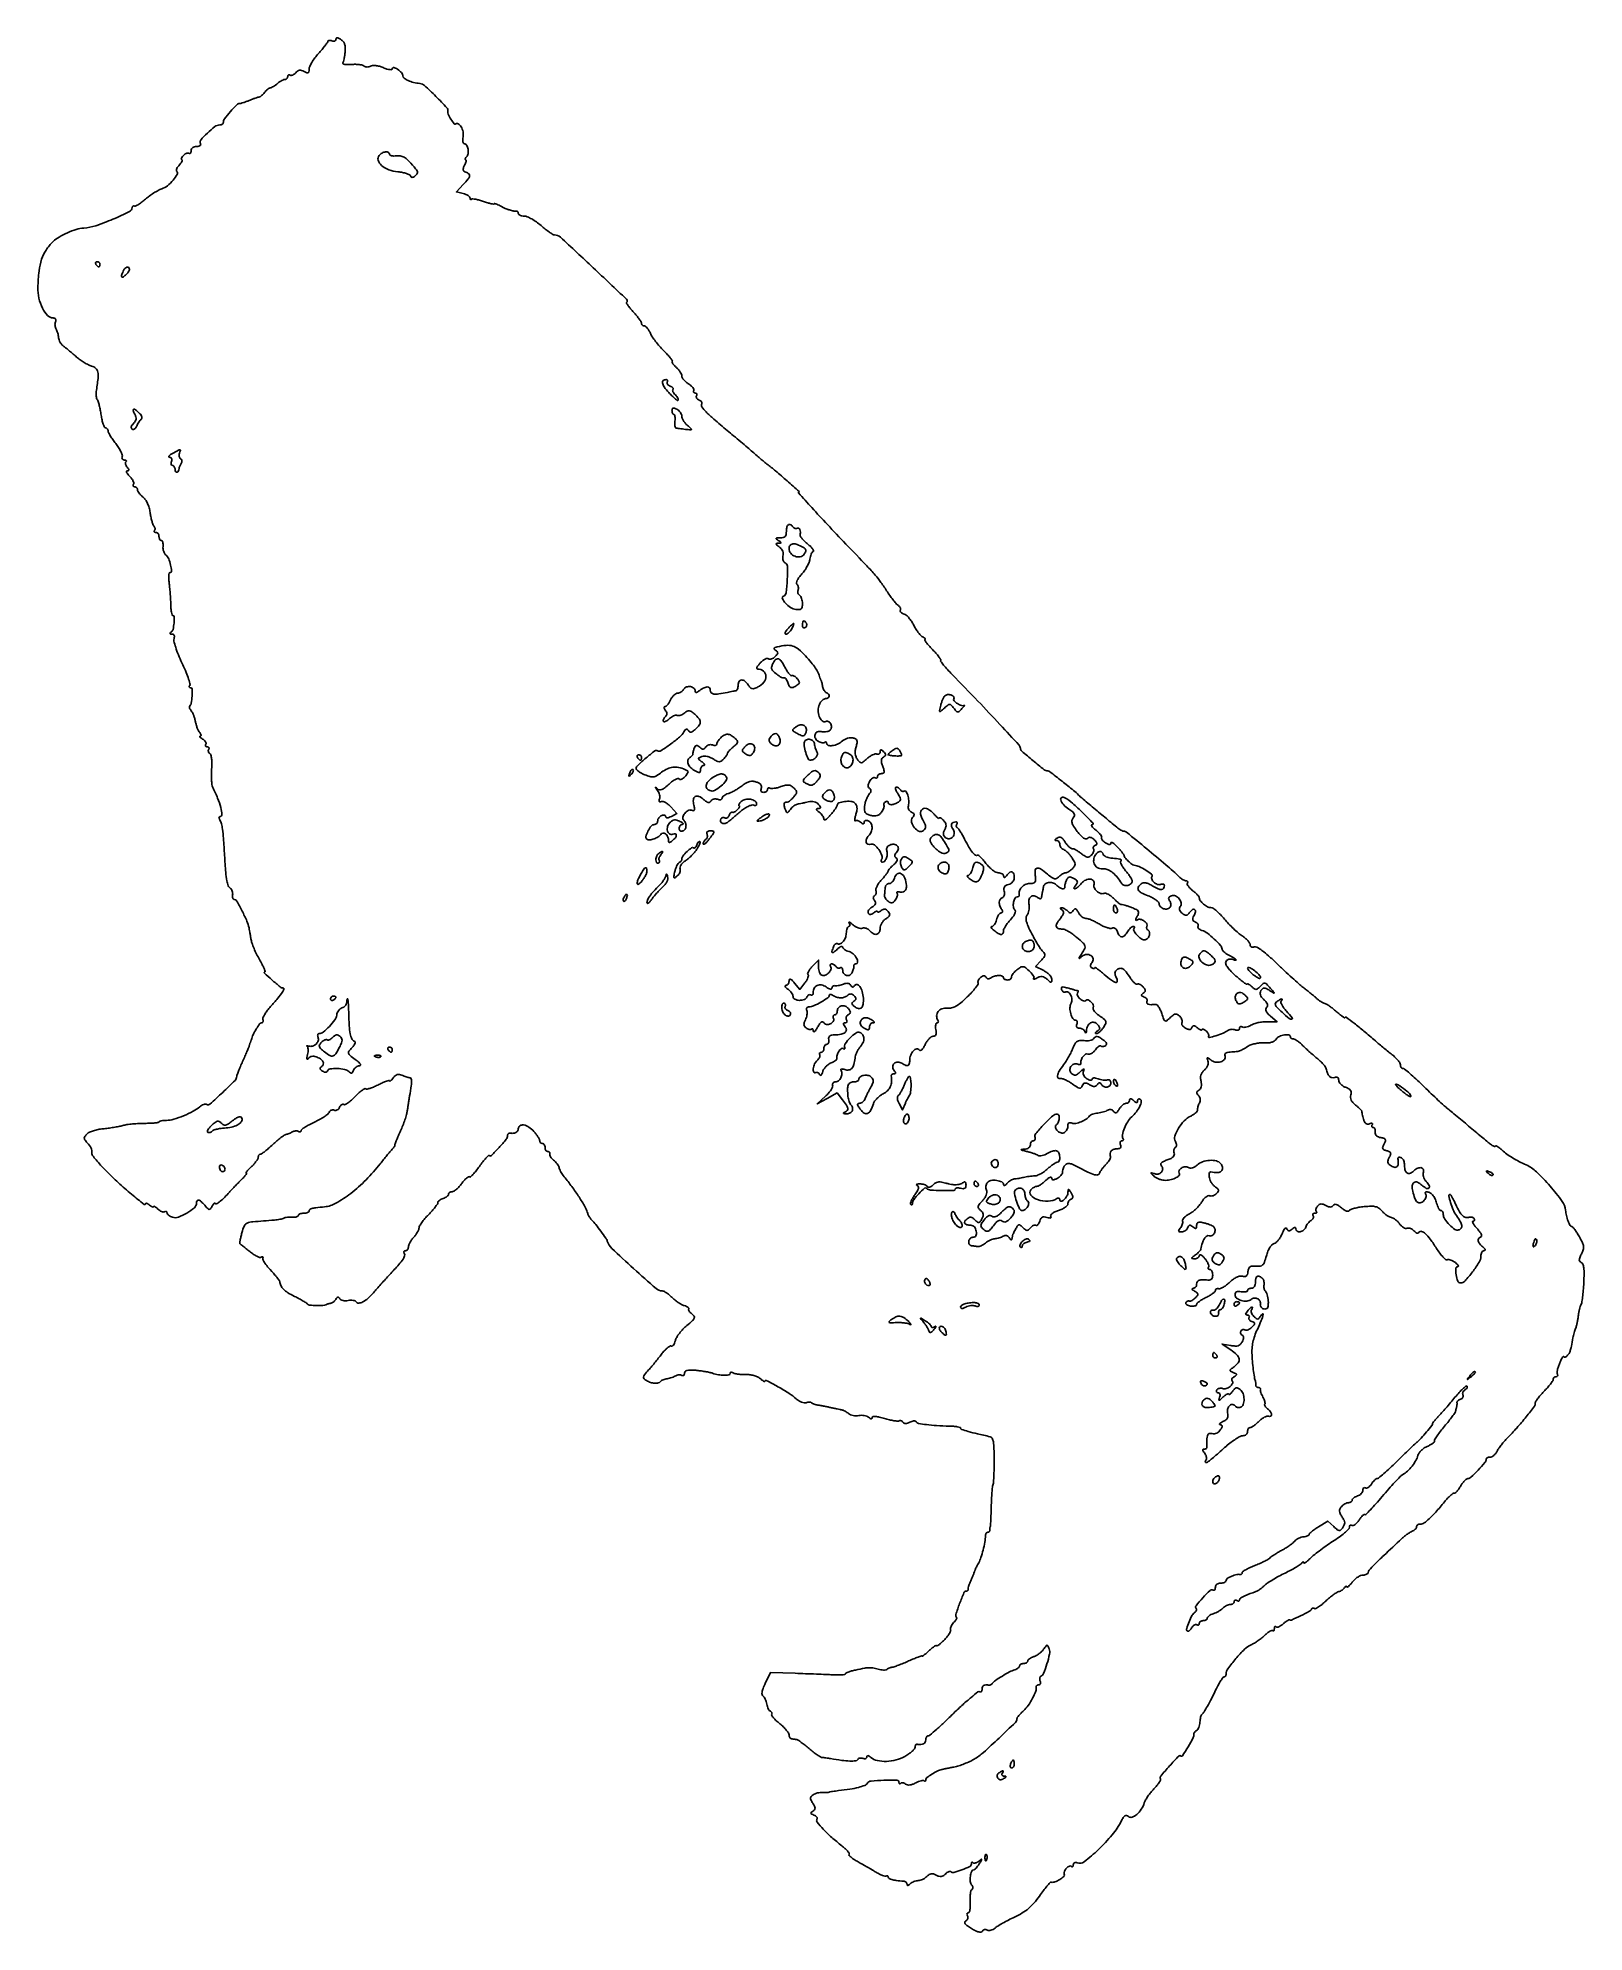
# Model space of a CAD drawing. Extents: x 1 to 578, y 1 to 707.
import ezdxf

# ---------------------------------------------------------------- set-up
doc = ezdxf.new("R2010")
doc.units = 0

msp = doc.modelspace()

# ---------------------------------------------------------------- linework, layer by layer
for points in [[(112, 706.901485, -0.15667), (111.878832, 706.524279, -0.152081), (111.559375, 706.282773, -0.112952), (111.073868, 706.223975, -0.065588), (110.5, 706.361626, 0.040929), (109.923402, 706.530302, 0.074235), (109.433809, 706.557054, 0.11821), (109.106407, 706.445297, 0.248496), (108.976797, 706.218615, -0.148257), (108.82771, 705.778546, -0.007902), (107.939101, 704.577095, -0.011834), (106.810478, 703.17079, -0.008301), (105.476797, 701.639582, 0.022604), (104.145956, 700.020384, 0.02541), (103.021309, 698.347761, 0.025858), (102.21998, 696.843384, 0.109872), (102, 695.854398, -0.039236), (101.92355, 694.88166, -0.246303), (101.635593, 694.494789, -0.209071), (101.114224, 694.476145, -0.028742), (100.105005, 694.943803, 0.048116), (99.139124, 695.346761, 0.111414), (98.36022, 695.406987, 0.121182), (97.67254, 695.127577, 0.06282), (96.991698, 694.489997, -0.051518), (96.459933, 693.969046, -0.065131), (95.870799, 693.614216, -0.078959), (95.316643, 693.470098, -0.164052), (94.886693, 693.570027, 0.096707), (94.548493, 693.69762, 0.174428), (94.260466, 693.645971, 0.171182), (94.067758, 693.421269, 0.09272), (94, 693.059017, -0.092225), (93.924792, 692.654742, -0.096081), (93.709608, 692.311086, -0.099374), (93.388611, 692.081102, -0.106297), (93.011431, 692, 0.098317), (92.514568, 691.901347, 0.027415), (91.795834, 691.556971, 0.026542), (91.008376, 691.06906, 0.025085), (90.261431, 690.491816, -0.020974), (89.513658, 689.904054, -0.021358), (88.72367, 689.384777, -0.021719), (88.000748, 688.994184, -0.077732), (87.5, 688.84105, 0.099312), (87.035188, 688.676838, 0.034748), (86.450242, 688.270577, 0.032876), (85.851873, 687.721752, 0.032877), (85.330611, 687.099234, -0.028586), (84.821881, 686.480992, -0.031401), (84.260739, 685.945161, -0.03308), (83.728298, 685.554162, -0.117215), (83.330611, 685.416206, 0.049915), (82.850057, 685.318648, 0.007568), (81.917057, 685.014453, 0.008416), (80.823594, 684.618849, 0.007194), (79.6849, 684.166206, -0.00885), (78.550656, 683.719677, -0.010705), (77.470665, 683.342573, -0.00943), (76.553123, 683.063091, -0.069314), (76.100198, 683, 0.202961), (75.016752, 682.54131, 0.0131), (72.647654, 679.965566, 0.014312), (70.434937, 677.278069, 0.166562), (70, 676.008658, -0.129951), (69.89831, 675.624002, -0.100679), (69.612282, 675.296293, -0.08867), (69.184413, 675.075901, -0.074832), (68.680108, 675, 0.163333), (66.833579, 674.380269, 0.029283), (64.031165, 671.990152, 0.025781), (61.553079, 669.354174, 0.324898), (61.456942, 668.069669, -0.166955), (61.552413, 667.648114, -0.205186), (61.356147, 667.299608, -0.118319), (60.841976, 667.07147, -0.045546), (60.059017, 667, 0.068037), (59.241393, 666.888225, 0.094364), (58.580179, 666.560709, 0.109633), (58.152903, 666.057865, 0.122085), (58, 665.440983, -0.057307), (57.935851, 664.88313, -0.123371), (57.739534, 664.500904, -0.190638), (57.449263, 664.351971, -0.164171), (57.113307, 664.429973, 0.165938), (56.682148, 664.528516, 0.078442), (56.124078, 664.379611, 0.064546), (55.529284, 664.018024, 0.050777), (54.990862, 663.48899, 0.029449), (54.570311, 662.916825, 0.069201), (54.346483, 662.437391, 0.155591), (54.349566, 662.132291, 0.323634), (54.532543, 662, -0.419566), (54.685512, 661.844215, -0.107822), (54.594811, 661.462099, -0.049909), (54.235248, 660.87247, -0.02206), (53.652806, 660.168848, 0.031533), (53.060452, 659.425024, 0.047629), (52.653417, 658.70461, 0.059729), (52.468387, 658.105999, 0.246271), (52.577721, 657.755612, -0.333653), (52.747898, 656.559458, -0.04941), (51.278372, 654.418338, -0.048329), (49.152552, 652.340535, -0.0857), (47.015699, 651.155317, 0.039278), (45.695641, 650.575379, 0.017685), (44.059681, 649.621615, 0.017382), (42.394075, 648.487111, 0.02267), (40.958063, 647.330495, -0.016709), (39.666447, 646.264555, -0.023199), (38.43688, 645.404895, -0.020894), (37.38876, 644.802011, -0.191825), (36.876379, 644.75, 0.084214), (36.541723, 644.786912, 0.120459), (36.257436, 644.699612, 0.136349), (36.068796, 644.501957, 0.12338), (36, 644.227404, -0.287411), (35.016234, 642.657348, -0.012273), (28.798185, 639.829807, -0.020212), (22.389977, 637.404437, -0.064609), (17.912328, 636.532334, 0.05824), (15.152509, 636.031072, 0.029875), (11.851674, 634.804623, 0.029877), (8.723898, 633.195237, 0.05883), (6.505349, 631.5, 0.053867), (3.881819, 628.341685, 0.066637), (2.21136, 624.905183, 0.052581), (1.260343, 620.535883, 0.020529), (0.838873, 614.36541, 0.061482), (1.219727, 610.396371, 0.061638), (2.554276, 606.642679, 0.071752), (4.462116, 603.901148, 0.207808), (6.536709, 603, -0.104623), (7.048506, 602.891723, -0.158223), (7.384814, 602.590259, -0.143406), (7.499677, 602.123446, -0.080876), (7.380002, 601.547887, 0.06627), (7.22501, 600.897833, 0.046824), (7.218896, 600.146242, 0.047078), (7.352102, 599.412271, 0.070104), (7.614047, 598.815468, -0.044962), (7.927777, 598.188109, -0.022518), (8.214366, 597.348181, -0.022157), (8.434668, 596.44593, -0.030419), (8.546537, 595.618325, 0.073659), (8.732873, 594.787361, 0.043808), (9.179711, 593.874498, 0.042811), (9.798328, 593.023072, 0.05644), (10.503719, 592.373622, -0.01136), (11.402999, 591.684161, -0.004038), (12.657647, 590.659393, -0.004005), (14.017293, 589.511915, -0.00471), (15.286163, 588.402611, 0.026135), (16.614196, 587.338391, 0.020671), (18.151945, 586.326573, 0.021116), (19.660938, 585.505325, 0.047783), (20.876321, 585.046897, -0.118611), (22.426636, 584.197311, -0.165744), (23.185139, 582.824786, -0.073356), (23.257608, 580.402674, -0.010632), (22.577695, 575.5, 0.039261), (22.509927, 574.660869, 0.035689), (22.570068, 573.79375, 0.03757), (22.738561, 573.02476, 0.087665), (23.002281, 572.5, -0.086927), (23.331028, 571.848226, -0.01238), (23.73067, 570.398438, -0.013773), (24.117319, 568.641964, -0.011352), (24.435128, 566.75, 0.018183), (24.766533, 564.929649, 0.028357), (25.196368, 563.395313, 0.027414), (25.657427, 562.256389, 0.290623), (26.061273, 562, -0.117082), (26.419332, 561.91499, -0.100552), (26.724249, 561.675084, -0.092878), (26.928949, 561.316325, -0.083513), (27, 560.893904, 0.120503), (27.153665, 560.265563, 0.015364), (27.838572, 559.042327, 0.017267), (28.761569, 557.620168, 0.013586), (29.854713, 556.143904, -0.02237), (30.915727, 554.657124, -0.029108), (31.742178, 553.203209, -0.029445), (32.270017, 551.954095, -0.171142), (32.27138, 551.25, 0.094565), (32.200037, 550.773095, 0.134806), (32.329197, 550.367188, 0.141482), (32.641043, 550.097172, 0.108556), (33.083333, 550, -0.052622), (33.517878, 549.954139, -0.158261), (33.772861, 549.806715, -0.258618), (33.822435, 549.591616, -0.12712), (33.675343, 549.342009, 0.171918), (33.507446, 548.989854, 0.082297), (33.537806, 548.483088, 0.066538), (33.753708, 547.904134, 0.050768), (34.131121, 547.342009, -0.023048), (34.625263, 546.687439, -0.152929), (34.743602, 546.300836, -0.318136), (34.583144, 546.077254, -0.083263), (34.122445, 546, 0.349173), (33.887715, 545.813317, 0.16367), (33.927933, 545.401786, 0.064919), (34.330996, 544.746634, 0.026057), (35.036475, 543.963525, -0.036039), (35.77234, 543.11318, -0.048417), (36.299809, 542.24223, -0.057736), (36.564451, 541.47572, -0.195088), (36.477458, 540.963525, 0.086666), (36.330197, 540.595554, 0.165529), (36.367978, 540.283036, 0.179234), (36.58366, 540.074854, 0.103619), (36.940983, 540, -0.101996), (37.3451, 539.916697, -0.098593), (37.688914, 539.679898, -0.097221), (37.919266, 539.326214, -0.096157), (38, 538.910293, 0.126827), (38.136999, 538.378876, 0.034694), (38.61082, 537.646074, 0.032732), (39.283532, 536.861476, 0.028989), (40.079388, 536.136799, -0.074177), (40.949256, 535.188057, -0.040725), (41.723812, 533.811641, -0.037906), (42.327193, 532.185909, -0.037133), (42.683288, 530.476506, 0.016671), (42.949265, 528.874069, 0.018467), (43.314404, 527.347321, 0.018143), (43.718988, 526.075387, 0.084742), (44.095223, 525.407991, -0.063143), (44.385367, 524.941368, -0.075093), (44.528682, 524.443474, -0.087838), (44.508422, 523.992186, -0.142275), (44.324657, 523.657991, 0.113033), (44.167715, 523.407824, 0.253554), (44.20266, 523.193285, 0.172529), (44.43152, 523.046271, 0.057388), (44.833333, 523, -0.127718), (45.278257, 522.884466, -0.100747), (45.657292, 522.559375, -0.089419), (45.912123, 522.073075, -0.076226), (46, 521.5, 0.053565), (46.061655, 520.926138, 0.073334), (46.244659, 520.440625, 0.093099), (46.51506, 520.114683, 0.174902), (46.832881, 520, -0.25112), (47.139438, 519.835672, -0.075181), (47.371164, 519.339062, -0.055448), (47.500271, 518.611931, -0.035104), (47.495758, 517.75, 0.054276), (47.526647, 516.815173, 0.047928), (47.755881, 515.867188, 0.050668), (48.136492, 515.04659, 0.094637), (48.620013, 514.5, -0.132548), (49.612898, 513.192296, -0.041554), (50.352616, 510.82433, -0.042921), (50.651215, 508.608175, -0.428385), (50.071635, 508, 0.349359), (49.792273, 507.777668, 0.037188), (49.657554, 506.898438, 0.033166), (49.643762, 505.687732, 0.019671), (49.779677, 504.25, -0.00931), (49.980765, 502.508667, -0.004995), (50.167379, 500.353185, -0.004971), (50.313945, 498.150056, -0.007759), (50.391821, 496.250204, 0.013536), (50.477466, 494.62097, 0.022122), (50.648261, 493.248725, 0.017932), (50.866432, 492.193737, 0.345511), (51.112898, 492.000204, -0.403846), (51.678708, 491.453784, -0.032449), (51.611148, 489.178187, -0.033538), (51.227346, 486.823974, -0.181626), (50.52159, 485.765313, 0.052408), (50.174601, 485.455916, 0.297979), (50.137392, 485.223398, 0.248566), (50.341988, 485.063618, 0.041142), (50.856989, 485.015313, -0.112009), (51.361722, 484.894803, -0.167973), (51.677551, 484.575862, -0.137614), (51.765653, 484.075079, -0.06686), (51.614486, 483.437749, 0.15516), (51.556422, 482.447068, 0.015401), (52.222773, 480.130833, 0.018243), (53.225675, 477.361076, 0.013497), (54.527092, 474.373963, -0.010379), (55.830892, 471.431622, -0.015443), (56.837544, 468.80099, -0.010453), (57.548753, 466.608583, -0.214804), (57.460578, 465.936214, 0.080492), (57.312263, 465.578391, 0.158787), (57.337393, 465.275013, 0.183803), (57.52926, 465.073603, 0.111992), (57.853746, 465, -0.408127), (58.37382, 464.490644, -0.021077), (58.318767, 461.90931, -0.025016), (58.020275, 459.290579, -0.15335), (57.414691, 458.092009, 0.230248), (57.334024, 457.848234, 0.059223), (57.440106, 457.435115, 0.047976), (57.689211, 456.93925, 0.032839), (58.059178, 456.428695, -0.059744), (58.494913, 455.753917, -0.022326), (58.944414, 454.717971, -0.021744), (59.338439, 453.533971, -0.024604), (59.60976, 452.367747, 0.025059), (59.88264, 451.199633, 0.021905), (60.28138, 450.009963, 0.022494), (60.737729, 448.96624, 0.058958), (61.181703, 448.281061, -0.040241), (61.528788, 447.786867, -0.097158), (61.676298, 447.367379, -0.197349), (61.607802, 447.093723, -0.22914), (61.372445, 446.969591, 0.333423), (61.228435, 446.853492, 0.242366), (61.276521, 446.645244, 0.064413), (61.646506, 446.307648, 0.020952), (62.271032, 445.908131, -0.051962), (62.905833, 445.444276, -0.073147), (63.351434, 444.904255, -0.094539), (63.547606, 444.375621, -0.182072), (63.462015, 443.93854, 0.096373), (63.326685, 443.580549, 0.17417), (63.380778, 443.275696, 0.171456), (63.617714, 443.071756, 0.093039), (64, 443, -0.092039), (64.382769, 442.928939, -0.170591), (64.620609, 442.726548, -0.174978), (64.676067, 442.424129, -0.09743), (64.542705, 442.069098, 0.109912), (64.40224, 441.665121, 0.099888), (64.439083, 441.224568, 0.095054), (64.648115, 440.81518, 0.089134), (64.997856, 440.501325, -0.201819), (65.383613, 439.959761, -0.027486), (65.617973, 438.558269, -0.027634), (65.717766, 436.76131, -0.018819), (65.641186, 434.715271, 0.015301), (65.548511, 432.631511, 0.01726), (65.589927, 430.628329, 0.016712), (65.740087, 428.938145, 0.084267), (66.010346, 428.033044, -0.018711), (67.87248, 423.873138, -0.032958), (69.047878, 420.297286, -0.041183), (69.49154, 417.702841, -0.439945), (68.847363, 417, 0.164931), (68.544976, 416.897465, 0.190542), (68.389294, 416.637977, 0.122943), (68.421542, 416.239921, 0.057081), (68.643643, 415.767581, -0.072922), (69.275916, 414.304804, -0.031633), (69.696242, 412.222262, -0.016329), (70.042112, 408.884618, -0.002774), (70.45806, 402.5, 0.00389), (70.886073, 396.148814, 0.025787), (71.287309, 392.997233, 0.055463), (71.826169, 391.184905, 0.150564), (72.678733, 390.170032, -0.111573), (73.056211, 389.784896, -0.061525), (73.332535, 389.182759, -0.05669), (73.472809, 388.469091, -0.058524), (73.446843, 387.75, 0.05267), (73.414826, 387.080226, 0.08067), (73.540519, 386.514062, 0.109963), (73.797409, 386.13736, 0.190569), (74.144714, 386, -0.272177), (74.96322, 385.518794, -0.007484), (76.995508, 381.734832, -0.014754), (78.80829, 377.966671, -0.05732), (79.583163, 375.5, -0.004726), (79.68762, 374.927297, -0.000872), (79.868262, 373.869973, -0.000936), (80.075071, 372.632538, -0.000853), (80.283848, 371.355228, 0.041993), (80.663898, 369.830303, 0.016052), (81.435768, 367.781447, 0.015764), (82.420655, 365.598999, 0.018665), (83.4912, 363.605228, -0.01111), (84.474629, 361.838276, -0.020439), (85.182665, 360.352786, -0.018649), (85.617343, 359.220734, -0.514309), (85.459513, 359, 0.679606), (85.294747, 358.583839, 0.008934), (88.129661, 356.015531, 0.008142), (91.191244, 353.426601, 0.168021), (92.306704, 353.015973, -0.546807), (92.583296, 352.565065, -0.036999), (91.670462, 350.987345, -0.024926), (89.92121, 348.678295, -0.010034), (87.316183, 345.697539, 0.023707), (86.211319, 344.361298, 0.031176), (85.342912, 343.039177, 0.032206), (84.782765, 341.892609, 0.179853), (84.759806, 341.220581, -0.068961), (84.846695, 340.753823, -0.112034), (84.776074, 340.358546, -0.144661), (84.562041, 340.097767, -0.150165), (84.243848, 340, 0.242336), (83.520466, 339.627523, 0.018452), (82.272866, 337.735223, 0.0256), (81.122472, 335.60316, 0.046921), (80.446359, 333.75, -0.012471), (80.352917, 333.426271, -0.009258), (80.234243, 333.073437, -0.00937), (80.109771, 332.744461, -0.020802), (80, 332.5, 0.024315), (79.892255, 332.255471, 0.011072), (79.774328, 331.926563, 0.010934), (79.665085, 331.573729, 0.014767), (79.582818, 331.25, -0.042599), (79.427821, 330.756762, -0.002441), (78.816199, 329.287659, -0.003711), (78.065703, 327.545702, -0.002716), (77.207818, 325.622882, 0.004637), (76.361974, 323.707309, 0.006591), (75.648546, 321.988147, 0.003919), (75.080101, 320.532668, 0.091378), (75, 320.098035, -0.198625), (74.359598, 318.549545, -0.007499), (69.775315, 314.090893, -0.005933), (64.997521, 309.687486, -0.333153), (63.861746, 309.585446, 0.155345), (63.360997, 309.710829, 0.064497), (62.668579, 309.576447, 0.055267), (61.905499, 309.225623, 0.046259), (61.186987, 308.697547, -0.059721), (58.769512, 307.018859, -0.025384), (55.191118, 305.347761, -0.025198), (51.499889, 304.059642, -0.067298), (48.75, 303.641291, 0.018745), (47.695855, 303.584238, 0.030237), (46.807527, 303.448151, 0.03086), (46.15282, 303.264015, 0.318442), (45.999029, 303.047841, -0.373474), (45.809942, 302.830782, -0.010094), (44.456442, 302.668801, -0.016216), (42.761646, 302.555942, -0.009793), (40.749029, 302.5268, 0.014178), (38.519446, 302.474955, 0.011885), (36.160652, 302.296832, 0.012056), (34.012154, 302.030678, 0.031987), (32.5, 301.706297, -0.019526), (31.04065, 301.355014, -0.008614), (29.087935, 300.999794, -0.008511), (27.002405, 300.693775, -0.011322), (25.097226, 300.491009, 0.028379), (23.29946, 300.237427, 0.028206), (21.538216, 299.781569, 0.029397), (20.050098, 299.207047, 0.089785), (19.164068, 298.592639, 0.033903), (18.355459, 297.666253, 0.170229), (18.147, 297.021295, 0.153025), (18.376484, 296.347593, 0.025897), (19.245583, 295.281128, -0.018607), (20.217384, 294.123504, -0.066275), (20.704599, 293.289647, -0.073204), (20.931644, 292.401521, -0.02604), (21, 291.089898, 0.168841), (21.194785, 290.529511, 0.007137), (22.542188, 288.874594, 0.011594), (24.238421, 286.943686, 0.007919), (26.25, 284.826453, 0.013509), (30.802829, 280.428226, 0.011801), (35.792417, 276.073949, 0.005542), (40.446595, 272.288493, 0.627834), (41, 272.555495, -0.369296), (41.130149, 272.707675, -0.128303), (41.440625, 272.676694, -0.058761), (41.923678, 272.430068, -0.025826), (42.5, 272, 0.025998), (43.076326, 271.570237, 0.059248), (43.559375, 271.324622, 0.129665), (43.869644, 271.295323, 0.367029), (44, 271.448984, -0.43801), (44.136298, 271.574721, -0.108093), (44.464307, 271.474725, -0.047876), (44.97311, 271.121428, -0.020699), (45.58062, 270.562237, 0.044372), (46.253335, 269.999387, 0.05587), (46.967, 269.612836, 0.066704), (47.613782, 269.446604, 0.169581), (48.08062, 269.549826, -0.084569), (48.431826, 269.692076, -0.163354), (48.729932, 269.659832, -0.180836), (48.928297, 269.459873, -0.106296), (49, 269.126405, 0.166565), (49.146316, 268.699373, 0.059271), (49.605523, 268.233881, 0.050719), (50.272526, 267.804052, 0.040963), (51.061355, 267.480527, 0.168021), (53.215218, 267.535681, 0.043646), (56.388859, 269.052209, 0.042761), (59.203061, 271.054837, 0.218737), (59.993167, 272.75, -0.117575), (60.215731, 273.661286, -0.352503), (60.761583, 273.904638, -0.127815), (61.676931, 273.3894, -0.022357), (63.050457, 271.941823, 0.013048), (64.189577, 270.695641, 0.181003), (64.730576, 270.436955, 0.261092), (65.200878, 270.648607, 0.027574), (65.887344, 271.691823, -0.018766), (66.294582, 272.335085, -0.053474), (66.639137, 272.736954, -0.189362), (66.852577, 272.822425, -0.404901), (66.969591, 272.710573, 0.538168), (67.350891, 272.47948, 0.051696), (68.469111, 273.158714, 0.032052), (70.040616, 274.518355, 0.01685), (71.82037, 276.39174, -0.007355), (72.664714, 277.314992, -0.002865), (73.857988, 278.567395, -0.002835), (75.165597, 279.908843, -0.003515), (76.398314, 281.14174, 0.011356), (77.461705, 282.239174, 0.022823), (78.239672, 283.160386, 0.029017), (78.694191, 283.828136, 0.582702), (78.596792, 284, -0.569212), (78.501158, 284.161054, -0.041331), (78.852043, 284.694622, -0.026909), (79.517715, 285.456462, -0.012863), (80.448478, 286.364671, 0.022003), (81.425262, 287.353267, 0.026371), (82.25049, 288.368222, 0.026588), (82.843114, 289.279171, 0.131654), (83, 289.864671, -0.067979), (83.059274, 290.29863, -0.084553), (83.232551, 290.666497, -0.099728), (83.48977, 290.912488, -0.142016), (83.791662, 291, 0.157433), (84.267448, 291.153617, 0.00967), (85.473539, 292.059025, 0.013613), (86.883664, 293.224066, 0.009614), (88.405505, 294.605193, -0.01148), (89.95226, 295.998442, -0.01479), (91.438667, 297.202157, -0.012577), (92.722082, 298.130009, -0.112918), (93.363843, 298.383313, 0.038391), (93.888413, 298.504915, 0.018938), (94.533442, 298.734831, 0.018671), (95.188364, 299.025429, 0.025867), (95.75, 299.337137, -0.064839), (96.302442, 299.589764, -0.056848), (96.926563, 299.707098, -0.059797), (97.525052, 299.678832, -0.097035), (98, 299.5, 0.066267), (98.382875, 299.328452, 0.139048), (98.70625, 299.324387, 0.191106), (98.918766, 299.483082, 0.138813), (99, 299.770046, -0.236999), (99.229622, 300.227272, -0.016288), (100.453926, 301.078234, -0.020452), (102.053051, 302.023652, -0.013752), (103.949536, 302.976364, 0.016748), (105.882263, 303.961825, 0.021151), (107.595725, 305.006023, 0.019794), (108.932496, 305.979017, 0.134711), (109.411682, 306.630442, -0.104607), (109.715092, 307.098775, -0.099089), (110.187551, 307.415075, -0.09654), (110.756302, 307.530323, -0.093736), (111.333104, 307.425671, 0.114298), (111.918267, 307.343925, 0.100349), (112.510783, 307.519989, 0.093742), (113.019614, 307.92794, 0.08562), (113.363895, 308.505911, -0.060469), (113.670051, 309.083789, -0.091332), (114.073586, 309.483511, -0.120443), (114.506936, 309.646013, -0.169755), (114.906447, 309.557819, 0.262785), (115.453072, 309.536148, 0.032545), (116.514422, 310.171476, 0.031603), (117.77153, 311.162613, 0.020947), (119.087686, 312.445807, -0.017998), (120.394544, 313.735052, -0.02763), (121.623043, 314.743566, -0.026236), (122.656139, 315.419927, -0.276968), (123.13988, 315.413549, 0.199103), (123.659988, 315.329344, 0.020447), (124.883971, 315.672638, 0.022992), (126.362702, 316.229766, 0.016365), (127.965704, 316.982503, -0.013178), (129.513538, 317.721409, -0.024218), (130.814925, 318.227078, -0.024754), (131.787325, 318.499008, -0.481201), (132, 318.329194, 0.48667), (132.124152, 318.231852, 0.115336), (132.398147, 318.371228, 0.042711), (132.833994, 318.807249, 0.017116), (133.355392, 319.47135, -0.052568), (134.090039, 320.281743, -0.10618), (134.835283, 320.706244, -0.113766), (135.653577, 320.77156, -0.066164), (136.605392, 320.498846, 0.012715), (137.404113, 320.174489, 0.011847), (138.237209, 319.882948, 0.011918), (138.98957, 319.659169, 0.038826), (139.5, 319.562244, -0.26292), (140.028791, 319.181335, -0.109577), (140.222115, 318.292063, -0.036852), (140.085361, 316.539873, -0.00454), (139.471263, 312.75, 0.002735), (139.263296, 311.495244, 0.001593), (139.026856, 309.987929, 0.001593), (138.799648, 308.476626, 0.002694), (138.620162, 307.208907, -0.034966), (138.331255, 305.820532, -0.012224), (137.729103, 303.870572, -0.012071), (136.95971, 301.750312, -0.013806), (136.120162, 299.763771, 0.004717), (135.307907, 297.935229, 0.006694), (134.622797, 296.29288, 0.004014), (134.077553, 294.902759, 0.091696), (134, 294.483435, -0.119033), (133.921994, 294.160412, -0.026051), (133.632812, 293.662294, -0.025726), (133.228497, 293.107211, -0.022213), (132.75, 292.567536, 0.016069), (132.081948, 291.832463, 0.003542), (130.985938, 290.527132, 0.003681), (129.740234, 288.999236, 0.003534), (128.5, 287.43242, -0.029669), (123.25063, 281.469307, -0.032731), (117.492407, 276.375908, -0.035114), (112.008368, 272.715372, -0.10708), (107.762093, 271.378431, 0.004566), (104.457351, 271.044154, 0.03803), (102.9796, 270.766136, 0.108683), (102.262613, 270.394228, 0.222511), (102, 269.833333, -0.219986), (101.852551, 269.51442, -0.07762), (101.4125, 269.244792, -0.059018), (100.76581, 269.061007, -0.039769), (100, 269, 0.039747), (99.234189, 268.939027, 0.058992), (98.5875, 268.755341, 0.077585), (98.147434, 268.485862, 0.220073), (98, 268.167119, -0.253101), (97.835274, 267.86255, -0.075981), (97.339062, 267.63645, -0.055705), (96.61196, 267.515693, -0.03505), (95.75, 267.530165, 0.025218), (94.81755, 267.564153, 0.024438), (93.876491, 267.504921, 0.025206), (93.055587, 267.370653, 0.077522), (92.531673, 267.169096, -0.061313), (91.993738, 266.941962, -0.017068), (91.104113, 266.721503, -0.016956), (90.071935, 266.539137, -0.01705), (89.031673, 266.427541, 0.002596), (80.979998, 265.798533, 0.072324), (78.930947, 265.324052, 0.196938), (77.839216, 264.284655, 0.039525), (76.919947, 261.702705, 0.008259), (76.539699, 260.191586, 0.013155), (76.270142, 258.886556, 0.006987), (76.091321, 257.801971, 0.297659), (76.184275, 257.598853, -0.026684), (76.405692, 257.441998, -0.000649), (77.386816, 256.663094, -0.001411), (78.533998, 255.744626, -0.000959), (79.834672, 254.693108, 0.022746), (81.180483, 253.698808, 0.032362), (82.46594, 252.952329, 0.033667), (83.545425, 252.503413, 0.223717), (84.109449, 252.567643, -0.051646), (84.452463, 252.733496, -0.183089), (84.692682, 252.729894, -0.282067), (84.805313, 252.57981, -0.102478), (84.774777, 252.304092, 0.193286), (84.826953, 251.530199, 0.040729), (85.52625, 250.338318, 0.025149), (86.864428, 248.62224, 0.006094), (89.25, 245.928324, -0.010982), (89.922264, 245.154048, -0.014783), (90.493973, 244.422654, -0.011817), (90.93249, 243.795591, -0.133486), (91.027356, 243.510498, 0.104526), (91.429693, 242.022803, 0.078526), (92.430291, 240.64801, 0.057779), (94.109664, 239.318931, 0.025809), (96.583813, 237.959427, -0.008826), (98.304379, 237.0887, -0.011857), (99.829224, 236.236053, -0.00906), (101.062534, 235.477037, -0.112322), (101.446132, 235.08716, 0.246111), (102.139127, 234.676837, 0.011345), (104.967536, 234.594016, 0.013603), (107.763915, 234.651686, 0.164719), (108.75, 235.039071, -0.094177), (108.908633, 235.128437, -0.017455), (109.231027, 235.224758, -0.018166), (109.621332, 235.311666, -0.015687), (110.036475, 235.375, 0.093576), (110.493983, 235.519854, 0.043914), (111.014801, 235.86183, 0.041445), (111.514011, 236.328409, 0.04572), (111.911475, 236.856763, -0.044623), (112.334951, 237.422269, -0.172094), (112.714603, 237.628688, -0.221531), (113.076411, 237.525091, -0.075727), (113.438938, 237.0988, 0.142282), (113.877206, 236.702976, 0.059518), (114.636316, 236.44042, 0.052287), (115.570929, 236.337555, 0.046165), (116.547671, 236.422866, -0.036836), (117.514167, 236.525452, -0.04554), (118.417712, 236.472162, -0.052111), (119.13746, 236.285267, -0.166267), (119.515758, 235.974503, 0.27825), (120.497278, 235.470415, 0.102519), (122.05805, 235.906813, 0.064197), (123.990341, 237.243524, 0.034824), (126, 239.325301, -0.005044), (127.205541, 240.732863, -0.002358), (128.79375, 242.532599, -0.002336), (130.477309, 244.404664, -0.003271), (132, 246.06013, 0.004458), (135.474252, 249.855372, 0.031998), (137.013001, 251.804089, 0.078129), (137.617262, 253.059922, 0.214737), (137.4922, 254.012621, -0.083957), (137.338883, 254.389833, -0.162698), (137.372308, 254.709958, -0.181295), (137.585214, 254.922905, -0.107107), (137.940983, 255, 0.126365), (138.34486, 255.103728, 0.100771), (138.688914, 255.395678, 0.08987), (138.920184, 255.832397, 0.077092), (139, 256.34699, -0.097252), (139.131919, 257.018811, -0.02829), (139.5875, 257.975695, -0.027277), (140.234535, 259.018225, -0.026119), (141, 260, 0.024537), (141.765496, 260.975441, 0.026336), (142.4125, 261.999086, 0.027136), (142.870069, 262.930249, 0.100961), (143, 263.567161, -0.137735), (143.194312, 264.259165, -0.019035), (144.028125, 265.516528, -0.020637), (145.159778, 266.960003, -0.016149), (146.5, 268.432342, 0.01177), (147.840626, 269.879467, 0.016155), (148.971875, 271.246307, 0.012851), (149.833489, 272.419731, 0.153094), (150, 272.950804, -0.172351), (150.140624, 273.346643, -0.057323), (150.5875, 273.783079, -0.049055), (151.234572, 274.189687, -0.038935), (152, 274.5, 0.039709), (152.765398, 274.811679, 0.0497), (153.4125, 275.222265, 0.058089), (153.858844, 275.664493, 0.170109), (154, 276.067388, -0.139417), (154.101131, 276.423028, -0.100011), (154.385383, 276.726045, -0.085447), (154.810517, 276.9301, -0.069366), (155.311942, 277, 0.146171), (155.963485, 277.194632, 0.03215), (156.907109, 277.904342, 0.030853), (157.932326, 278.900084, 0.02542), (158.899998, 280.07861, -0.02013), (159.814683, 281.216937, -0.034092), (160.678982, 282.0814, -0.039079), (161.396076, 282.614436, -0.349943), (161.759868, 282.573465, 0.394572), (162.143161, 282.56052, 0.021043), (163.107971, 283.477446, 0.023753), (164.265847, 284.794258, 0.013929), (165.529412, 286.470588, -0.011413), (166.785463, 288.154507, -0.019433), (167.920042, 289.494541, -0.014527), (168.871549, 290.474877, -0.410081), (169.194069, 290.472598, 0.417055), (169.991297, 290.476461, 0.00971), (172.83357, 293.489218, 0.01274), (175.505885, 296.589531, 0.173179), (176, 297.97335, -0.073014), (176.056295, 298.356802, -0.100013), (176.220313, 298.663635, -0.119825), (176.464407, 298.846142, -0.140949), (176.75, 298.881579, 0.048851), (178.127449, 298.800245, 0.106242), (179.148513, 299.061331, 0.146926), (179.770102, 299.644818, 0.13207), (180, 300.5, -0.252799), (180.607216, 301.624233, -0.190192), (182.007898, 301.914669, -0.105343), (183.964192, 301.130235, -0.066054), (185.819665, 299.492394, -0.017987), (186.654409, 298.45957, -0.021662), (187.359526, 297.429881, -0.020953), (187.871274, 296.526118, -0.118887), (188, 295.992394, 0.099821), (188.07637, 295.61367, 0.098125), (188.29375, 295.291516, 0.097758), (188.61835, 295.075734, 0.098261), (189, 295, -0.148195), (189.381354, 294.884432, -0.098894), (189.70625, 294.559375, -0.082425), (189.925306, 294.073457, -0.064853), (190, 293.5, 0.064853), (190.074694, 292.926543, 0.082425), (190.29375, 292.440625, 0.098894), (190.618646, 292.115568, 0.148195), (191, 292, -0.097582), (191.362254, 291.928621, -0.126349), (191.632812, 291.726983, -0.12999), (191.767882, 291.424879, -0.106569), (191.75, 291.070582, 0.157229), (191.772093, 290.621325, 0.052513), (192.071356, 290.02626, 0.046135), (192.56482, 289.394499, 0.038426), (193.195043, 288.820582, -0.037802), (193.866259, 288.210863, -0.031709), (194.481749, 287.471775, -0.032885), (194.958279, 286.720511, -0.071996), (195.195043, 286.083333, 0.047301), (195.40247, 285.428037, 0.021668), (195.788342, 284.617708, 0.021231), (196.271598, 283.793314, 0.027429), (196.786548, 283.083333, -0.012366), (199.641251, 279.386962, -0.011646), (202.369219, 275.480491, -0.010548), (204.602303, 271.959564, -0.059265), (205.521282, 269.932945, 0.025317), (205.887581, 268.953718, 0.020669), (206.374163, 267.946187, 0.021148), (206.900557, 267.055007, 0.050197), (207.381932, 266.455, -0.025487), (208.878739, 264.767135, -0.009322), (210.825545, 262.2372, -0.006565), (212.661828, 259.687202, -0.075687), (213.207972, 258.584545, 0.126379), (214.908635, 255.873261, 0.005755), (223.006983, 248.364443, 0.004569), (231.408666, 240.890984, 0.178379), (233.704545, 240.014174, -0.118076), (234.320507, 239.858971, -0.026752), (235.254423, 239.304996, -0.026271), (236.289613, 238.531988, -0.02287), (237.289236, 237.619855, 0.027454), (238.364694, 236.656432, 0.021502), (239.62841, 235.729974, 0.021966), (240.88248, 234.968517, 0.048646), (241.910051, 234.528549, -0.028526), (242.730021, 234.215814, -0.056565), (243.328078, 233.861845, -0.098762), (243.625562, 233.527069, -0.341128), (243.590904, 233.257571, 0.263721), (243.505137, 232.947305, 0.079617), (243.70503, 232.480902, 0.056652), (244.141591, 231.937704, 0.034555), (244.765544, 231.399718, -0.077099), (245.585808, 230.561273, -0.264572), (245.661452, 229.831275, -0.106524), (245.007663, 228.927551, -0.009395), (242.863647, 227.071715, 0.029078), (241.424539, 225.723431, 0.02666), (240.106602, 224.17928, 0.027642), (239.080862, 222.673334, 0.074329), (238.58433, 221.479975, -0.034989), (238.275899, 220.536167, -0.062878), (237.877781, 219.826751, -0.098591), (237.459517, 219.446931, -0.280609), (237.08194, 219.449358, 0.275217), (236.595934, 219.457348, 0.039529), (235.740773, 218.872661, 0.035652), (234.743166, 217.943284, 0.023126), (233.72312, 216.740256, -0.004491), (232.578785, 215.28396, -0.002712), (231.198127, 213.578089, -0.002716), (229.808146, 211.898327, -0.004762), (228.637188, 210.52558, 0.010797), (227.134188, 208.719881, 0.115112), (226.727157, 207.862774, 0.253625), (226.911727, 207.227213, 0.067832), (227.775325, 206.562578, 0.051928), (229.330346, 205.874264, 0.062309), (230.901157, 205.574613, 0.074708), (232.224944, 205.687539, 0.175053), (233.04341, 206.224747, -0.102985), (233.383623, 206.524453, -0.031634), (234.001941, 206.825953, -0.03016), (234.754556, 207.08386, -0.02891), (235.54341, 207.253677, 0.024641), (236.384031, 207.427147, 0.018325), (237.292439, 207.697657, 0.018622), (238.132269, 208.016947, 0.039366), (238.75, 208.337947, -0.064837), (239.302442, 208.590265, -0.056823), (239.926563, 208.707336, -0.059765), (240.525054, 208.678893, -0.096977), (241, 208.5, 0.12309), (241.380252, 208.37877, 0.188033), (241.70625, 208.482494, 0.15023), (241.925854, 208.808504, 0.073775), (242, 209.308283, -0.19121), (242.254821, 209.95026, -0.14173), (242.918711, 210.342366, -0.067675), (244.140489, 210.485677, -0.016551), (246.168597, 210.381177, -0.011354), (247.917222, 210.192848, -0.010122), (249.72408, 209.919327, -0.010212), (251.338378, 209.607349, -0.030709), (252.418597, 209.305217, 0.038686), (254.628118, 208.725021, 0.043271), (256.818818, 208.52076, 0.049236), (258.516691, 208.677254, 0.359512), (259, 209.262551, -0.178345), (259.09718, 209.526333, -0.188211), (259.339904, 209.656664, -0.115738), (259.713481, 209.615497, -0.053393), (260.157121, 209.402894, 0.086855), (260.828378, 209.134553, 0.020933), (262.014099, 208.936915, 0.020864), (263.413895, 208.822465, 0.019361), (264.853856, 208.820822, -0.039842), (266.378843, 208.756635, -0.037968), (267.899831, 208.452105, -0.040314), (269.236987, 207.957799, -0.075365), (270.196735, 207.321957, 0.018267), (270.889425, 206.739656, 0.039408), (271.470291, 206.355988, 0.074019), (271.858921, 206.210956, 0.476968), (272, 206.325203, -0.565024), (272.522566, 206.64, -0.006444), (276.868327, 204.269798, -0.013636), (281.081892, 201.747116, -0.042874), (283.699119, 199.747425, 0.043171), (284.647994, 199.023331, 0.047363), (285.679099, 198.498404, 0.052851), (286.637609, 198.232475, 0.133647), (287.351353, 198.304585, -0.047492), (287.953039, 198.472076, -0.051494), (288.559194, 198.516822, -0.057729), (289.080952, 198.440876, -0.132143), (289.422605, 198.244061, 0.082509), (289.777255, 197.99047, 0.027439), (290.367243, 197.740161, 0.026457), (291.06287, 197.529939, 0.027207), (291.770371, 197.396677, -0.010681), (292.63868, 197.26266, -0.003803), (293.873172, 197.03534, -0.003772), (295.224625, 196.765255, -0.004441), (296.5, 196.488515, 0.001742), (297.732826, 196.214031, 0.00179), (298.956303, 195.950684, 0.00173), (300.019, 195.729761, 0.007586), (300.649118, 195.610969, -0.056937), (301.189684, 195.452647, -0.023462), (301.87927, 195.123289, -0.022847), (302.593329, 194.697023, -0.02722), (303.223215, 194.229711, 0.081199), (303.939619, 193.8093, 0.044475), (304.92045, 193.527525, 0.042836), (305.994855, 193.414036, 0.052517), (307, 193.5, -0.049145), (307.997711, 193.592092, -0.041972), (309.049916, 193.497069, -0.043975), (309.998942, 193.242726, -0.085956), (310.675903, 192.854014, 0.031143), (311.251943, 192.43361, 0.128734), (311.65878, 192.302331, 0.277202), (311.902418, 192.430646, 0.137156), (312, 192.779687, -0.364671), (312.291006, 193.125625, -0.062807), (313.215376, 193.168738, -0.038595), (314.656301, 192.94212, -0.014798), (316.616267, 192.414972, 0.013807), (318.443796, 191.919561, 0.018858), (320.115804, 191.581679, 0.015903), (321.495991, 191.401406, 0.16437), (322.047169, 191.529152, -0.124293), (322.406335, 191.642722, -0.100781), (322.807504, 191.585393, -0.090555), (323.189555, 191.364895, -0.07845), (323.49159, 191.013608, 0.129826), (323.890377, 190.635327, 0.124483), (324.430458, 190.495627, 0.087184), (325.129759, 190.61459, 0.037258), (326, 191, -0.041628), (326.755178, 191.326599, -0.05902), (327.470852, 191.476953, -0.075439), (328.043327, 191.441747, -0.204066), (328.369088, 191.211821, 0.208709), (329.253413, 190.599378, 0.015623), (332.208453, 190.113529, 0.018415), (336.054011, 189.747541, 0.010305), (340.750132, 189.571587, -0.014787), (342.379427, 189.495909, -0.02414), (343.751748, 189.324506, -0.020976), (344.794653, 189.097337, -0.34101), (345.000132, 188.830985, 0.32299), (345.339225, 188.360624, 0.009353), (347.823459, 187.584979, 0.013347), (351.234566, 186.687629, 0.00518), (356, 185.621053, -0.229149), (356.746549, 185.041238, -0.072523), (357.195855, 183.663008, -0.03545), (357.437979, 181.237034, -0.007151), (357.5, 176.900806, -0.005128), (357.466246, 173.609782, -0.007201), (357.363704, 170.673987, -0.004527), (357.220226, 168.218668, -0.092009), (357.036014, 167.5, 0.08375), (356.845765, 166.805329, 0.005566), (356.661092, 164.7375, 0.007913), (356.506645, 162.254139, 0.005831), (356.411242, 159.5, -0.003091), (356.331975, 156.781284, -0.004636), (356.226115, 154.409375, -0.002003), (356.108975, 152.387711, -0.098202), (356.006807, 152, 0.059625), (355.921675, 151.754921, 0.02885), (355.869516, 151.426562, 0.02812), (355.854118, 151.073814, 0.036016), (355.881579, 150.75, -0.112625), (355.862193, 150.464102, -0.117903), (355.720422, 150.220313, -0.111235), (355.475677, 150.057225, -0.091814), (355.166667, 150, 0.145539), (354.844638, 149.904236, 0.094209), (354.562453, 149.632812, 0.079447), (354.362629, 149.227877, 0.064387), (354.279981, 148.75, -0.033194), (354.013269, 146.313242, -0.017369), (353.376438, 143.327155, -0.017017), (352.563959, 140.489741, -0.048816), (351.746908, 138.61227, 0.005285), (351.287841, 137.766839, 0.006642), (350.881308, 136.973604, 0.00541), (350.557071, 136.301512, 0.051191), (350.451641, 136, -0.037051), (350.34829, 135.675298, -0.002446), (349.977427, 134.765625, -0.00353), (349.521955, 133.68553, -0.00263), (349.004724, 132.5, 0.012675), (348.508125, 131.29635, 0.016113), (348.11448, 130.160937, 0.014141), (347.845961, 129.202744, 0.114754), (347.838518, 128.75, -0.122924), (347.829217, 128.464322, -0.126813), (347.686428, 128.220312, -0.113327), (347.4277, 128.056884, -0.084622), (347.094002, 128, 0.302434), (346.226885, 127.422705, 0.010036), (344.630039, 123.377474, 0.010263), (343.200261, 119.275286, 0.282215), (343.455296, 118.21137, -0.271796), (343.526825, 117.936553, -0.055038), (343.329201, 117.450405, -0.04419), (342.94076, 116.863162, -0.028178), (342.394871, 116.252013, 0.045505), (341.844649, 115.59136, 0.048699), (341.437187, 114.856341, 0.054132), (341.220949, 114.15903, 0.128526), (341.254945, 113.621061, -0.186685), (341.224348, 113.014042, -0.034683), (340.690074, 112.009534, -0.03296), (339.862294, 110.859925, -0.024835), (338.812455, 109.709268, -0.012054), (337.732562, 108.688183, -0.024382), (336.826159, 107.948358, -0.032543), (336.175109, 107.530379, -0.571391), (336, 107.633582, 0.542098), (335.826777, 107.746401, 0.042223), (335.241959, 107.426441, 0.028443), (334.41038, 106.804852, 0.013859), (333.419436, 105.924314, -0.00896), (332.417614, 105.016393, -0.015403), (331.547141, 104.301547, -0.009523), (330.827858, 103.768583, -0.447014), (330.669436, 103.804356, 0.364735), (330.4837, 103.874977, 0.003986), (329.113028, 103.383768, 0.010019), (327.496442, 102.752805, 0.006079), (325.608956, 101.945172, -0.006145), (323.638809, 101.102478, -0.007371), (321.763966, 100.35983, -0.006426), (320.170356, 99.778916, -0.047781), (319.387901, 99.586426, 0.033174), (318.834375, 99.467259, 0.028394), (318.271091, 99.271074, 0.029399), (317.778746, 99.032818, 0.069088), (317.453671, 98.787005, -0.172708), (317.053615, 98.597023, -0.033458), (316.241242, 98.569048, -0.032022), (315.243095, 98.665658, -0.024805), (314.174727, 98.893498, 0.018274), (312.206986, 99.340075, 0.056573), (310.850433, 99.440098, 0.037074), (309.231487, 99.255489, 0.004596), (305.75, 98.56118, 0.015309), (304.312888, 98.214588, 0.023847), (303.101837, 97.820027, 0.020455), (302.183141, 97.427764, 0.289669), (302.000933, 97.138709, -0.3736), (301.793048, 96.898616, -0.01642), (300.606005, 96.768412, -0.020977), (299.072447, 96.715535, -0.012587), (297.250933, 96.775035, 0.003373), (294.807947, 96.899931, 0.001087), (291.184637, 97.05278, 0.001084), (287.152937, 97.205328, 0.001215), (283.271234, 97.334331), (274.042468, 97.618592), (272.128118, 93.559296, 0.017956), (271.338365, 91.71587, 0.048013), (270.95356, 90.340992, 0.077174), (270.931503, 89.378198, 0.22397), (271.282837, 88.832238, -0.103898), (271.718337, 88.413834, -0.03895), (272.141551, 87.675536, -0.036508), (272.490878, 86.773978, -0.036635), (272.704872, 85.832238, 0.035962), (272.912009, 84.914975, 0.042174), (273.24124, 84.086568, 0.046968), (273.634899, 83.453693, 0.148547), (274.03515, 83.16459, -0.086916), (274.372437, 82.978575, -0.115909), (274.586928, 82.703693, -0.12785), (274.64441, 82.38327, -0.119758), (274.54115, 82.066581, 0.293017), (274.548578, 81.616489, 0.029375), (275.226153, 80.716454, 0.029549), (276.241101, 79.655254, 0.018878), (277.534919, 78.541286, -0.022623), (278.861514, 77.381688, -0.027949), (279.982132, 76.182026, -0.028325), (280.787944, 75.09708, -0.146584), (281, 74.389294, 0.069019), (281.074947, 73.848935, 0.077151), (281.29375, 73.371387, 0.087171), (281.618223, 73.028309, 0.129467), (282, 72.875, -0.001437), (282.44521, 72.818049, -0.000942), (282.957788, 72.75, -0.000948), (283.45673, 72.681841, -0.001823), (283.856299, 72.625, -0.112235), (284.366917, 72.427838, -0.00867), (285.578727, 71.582031, -0.011521), (286.99765, 70.503938, -0.008533), (288.517423, 69.25, 0.012006), (290.054081, 67.999966, 0.01555), (291.524439, 66.932859, 0.013266), (292.78855, 66.1223, 0.119438), (293.411125, 65.92569, -0.012531), (293.964296, 65.873985, -0.004226), (294.767643, 65.771644, -0.0042), (295.65444, 65.64345, -0.004805), (296.5, 65.505628, 0.009741), (300.648298, 64.871453, 0.024935), (303.675753, 64.621551, 0.02968), (305.799562, 64.678575, 0.237056), (306.609378, 65.176978, -0.121267), (306.941534, 65.502862, -0.081542), (307.439042, 65.696851, -0.073875), (308.022069, 65.7328, -0.070242), (308.601151, 65.599558, 0.069277), (309.136134, 65.475382, 0.117282), (309.589088, 65.54095, 0.152592), (309.887562, 65.782366, 0.148028), (310, 66.15383, -0.157771), (310.116505, 66.513861, -0.272968), (310.395886, 66.635927, -0.115314), (310.868531, 66.463053, -0.028124), (311.540391, 65.966479, 0.119118), (313.952364, 64.784645, 0.062214), (317.30311, 64.468007, 0.057855), (320.937555, 65.001063, 0.064455), (324.213424, 66.347404, 0.023158), (325.658014, 67.263148, 0.030449), (326.879076, 68.234863, 0.031201), (327.760973, 69.134636, 0.178568), (327.992298, 69.75, -0.058993), (328.05081, 70.219413, -0.087263), (328.21805, 70.598026, -0.1145), (328.463875, 70.828307, -0.172006), (328.75, 70.881579, 0.048851), (330.127449, 70.800245, 0.106242), (331.148513, 71.061331, 0.146926), (331.770102, 71.644818, 0.13207), (332, 72.5, -0.056663), (332.06523, 73.073749, -0.076056), (332.258197, 73.559375, -0.095191), (332.543652, 73.884934, -0.166804), (332.87897, 74, 0.180233), (333.451159, 74.213179, 0.00296), (336.05961, 76.497252, 0.007266), (339.068856, 79.24301, 0.00471), (342.472385, 82.501283, -0.007957), (345.878445, 85.719855, -0.012792), (348.893272, 88.340726, -0.006541), (351.465217, 90.407589, -0.314119), (352.093416, 90.442266, 0.159273), (352.437028, 90.359022, 0.191155), (352.733691, 90.504515, 0.126186), (352.934278, 90.884196, 0.058815), (353, 91.440983, -0.082974), (353.143718, 92.301057, -0.184621), (353.562932, 92.802551, -0.128602), (354.335604, 93.002809, -0.03272), (355.638197, 92.91459, 0.114634), (355.927001, 92.942176, 0.054283), (356.26864, 93.099671, 0.04973), (356.606837, 93.351367, 0.049921), (356.888197, 93.66459, -0.087791), (357.950369, 94.681358, -0.012078), (360.547905, 96.325395, -0.014494), (363.280943, 97.858221, -0.04379), (365.25, 98.678279, 0.042985), (365.919615, 98.955892, 0.052305), (366.485937, 99.329726, 0.061039), (366.874766, 99.738081, 0.161118), (367, 100.116631, -0.166062), (367.115096, 100.45362, -0.095369), (367.440625, 100.74051, -0.076307), (367.926261, 100.934428, -0.056959), (368.5, 101, 0.060283), (369.073619, 101.069412, 0.079016), (369.559375, 101.273955, 0.097128), (369.884635, 101.576906, 0.15811), (370, 101.932612, -0.183639), (370.154963, 102.340307, -0.053421), (370.660938, 102.800081, -0.045927), (371.388732, 103.235419, -0.035332), (372.25, 103.576072, 0.051911), (373.215612, 103.995456, 0.0317), (374.258179, 104.673824, 0.031545), (375.216346, 105.48629, 0.047868), (375.926779, 106.314891, -0.009273), (376.861041, 107.591827, -0.215941), (377.247191, 107.800407, -0.318319), (377.565802, 107.606617, -0.017657), (378.013678, 106.461008, -0.136981), (378.140997, 104.508103, -0.023278), (377.195425, 100.86146, -0.020845), (375.934926, 97.319983, -0.19624), (374.832144, 96.185392, 0.18298), (374.598612, 95.957117, 0.084844), (374.485593, 95.541554, 0.066905), (374.505536, 95.007879, 0.0489), (374.663166, 94.435392, -0.068382), (374.791628, 93.886387, -0.116261), (374.726999, 93.421647, -0.152523), (374.48328, 93.115516, -0.150038), (374.106989, 93, 0.067712), (373.695782, 92.944056, 0.100375), (373.372613, 92.779688, 0.126867), (373.187717, 92.535362, 0.153054), (373.161482, 92.25, -0.147665), (373.033084, 90.671032, -0.028228), (371.817562, 88.026164, -0.030911), (370.177402, 85.345182, -0.053188), (368.458772, 83.37421, 0.013751), (367.517039, 82.452027, 0.018646), (366.722264, 81.56589, 0.015795), (366.124176, 80.798791, 0.158979), (366, 80.418119, -0.202368), (365.408658, 79.016901, -0.003536), (359.337496, 73.188067, -0.008407), (353.470131, 67.818243, -0.045758), (350, 65.272754, -0.02706), (348.370108, 64.408979, -0.01625), (346.353125, 63.554494, -0.016251), (344.285555, 62.833044, -0.027135), (342.5, 62.379074, 0.000399), (340.931282, 62.068402, 0.000556), (339.528125, 61.787734, 0.000335), (338.346487, 61.549185, 0.007247), (338, 61.473752, 0.057845), (336.299436, 60.863733, 0.026181), (334.233437, 59.70177, 0.019306), (332.375029, 58.421373, 0.236492), (332, 57.672818, -0.057809), (331.959834, 57.326574, -0.173722), (331.83236, 57.129864, -0.253006), (331.646324, 57.100569, -0.111957), (331.429311, 57.237356, 0.223584), (331.046884, 57.374991, 0.037107), (330.25469, 57.240109, 0.034594), (329.279652, 56.92564, 0.024363), (328.231995, 56.445335, -0.033176), (327.033676, 55.921298, -0.059301), (325.98762, 55.679171, -0.076702), (325.121767, 55.717386, -0.124516), (324.460675, 56.032637, 0.059778), (323.973945, 56.346893, 0.073456), (323.45895, 56.510298, 0.087581), (322.996121, 56.503762, 0.150256), (322.657991, 56.324657, -0.082507), (322.406423, 56.144773, -0.225451), (322.193285, 56.142082, -0.213257), (322.04821, 56.307584, -0.075015), (322, 56.62711, 0.405858), (321.200943, 57.449363, 0.014633), (316.39501, 57.446222, 0.016101), (311.575197, 57.146441, 0.234572), (310.166805, 56.272976, -0.167259), (309.224819, 55.504202, -0.025987), (306.893469, 54.780268, -0.023308), (303.669939, 54.118394, -0.011312), (299.5, 53.559304, 0.005108), (298.314537, 53.41531, 0.006683), (297.234375, 53.258179, 0.005052), (296.335264, 53.105758, 0.060728), (296, 53.002291, -0.082191), (295.692875, 52.921697, -0.012552), (295.059375, 52.878861, -0.013752), (294.302388, 52.867574, -0.011533), (293.5, 52.896197, 0.044371), (292.624524, 52.869958, 0.030502), (291.646875, 52.692427, 0.030831), (290.719296, 52.403196, 0.05333), (290, 52.037401, 0.057784), (289.264647, 51.427442, 0.180082), (289.014321, 50.846016, 0.128161), (289.166872, 50.111301, 0.023853), (289.84217, 48.896494, -0.022582), (290.50144, 47.717581, -0.114325), (290.677202, 46.990149, -0.18139), (290.476191, 46.438558, -0.077374), (289.870195, 45.919776, 0.044694), (289.28443, 45.481001, 0.283615), (289.184041, 45.139422, 0.210493), (289.443991, 44.819141, 0.026923), (290.272282, 44.44901, -0.056836), (290.886976, 44.129026, -0.087464), (291.317247, 43.713478, -0.118129), (291.500231, 43.272282, -0.17979), (291.419585, 42.869886, 0.31864), (291.487858, 41.793842, 0.018537), (293.77532, 39.171885, 0.023264), (296.897425, 36.145462, 0.016276), (300.675293, 33.02257, -0.02042), (301.858754, 32.027667, -0.031879), (302.782539, 31.069579, -0.033243), (303.386318, 30.253498, -0.288661), (303.389973, 29.821973, 0.333819), (303.42716, 29.413562, 0.033414), (304.176603, 28.688571, 0.031471), (305.296824, 27.856101, 0.019116), (306.71468, 27.010158, -0.003353), (308.382733, 26.084938, -0.002279), (310.269312, 25.010543, -0.002296), (312.081002, 23.956726, -0.004608), (313.5, 23.104892, 0.019991), (314.70372, 22.431764, 0.027409), (315.839062, 21.931403, 0.026673), (316.787067, 21.630897, 0.194948), (317.25, 21.692094, -0.093998), (317.536157, 21.789807, -0.164555), (317.779687, 21.744339, -0.168095), (317.942169, 21.561663, -0.09879), (318, 21.271821, 0.275423), (318.303133, 20.763262, 0.060198), (319.291506, 20.373633, 0.034047), (320.988845, 20.052144, 0.008891), (323.75, 19.771361, -0.079442), (324.227515, 19.653436, -0.084671), (324.632812, 19.393879, -0.091872), (324.904563, 19.035683, -0.116977), (325, 18.633333, 0.150708), (325.096963, 18.318948, 0.284978), (325.330645, 18.215367, 0.127989), (325.707852, 18.371567, 0.034565), (326.2, 18.8, -0.06016), (326.78581, 19.259573, -0.039059), (327.555268, 19.6475, -0.038967), (328.378874, 19.912226, -0.05834), (329.128571, 20, 0.071673), (329.902799, 20.111555, 0.038803), (330.804047, 20.454672, 0.0377), (331.685312, 20.955399, 0.048371), (332.404962, 21.547819, -0.05119), (333.254734, 22.239374, -0.110052), (334.040377, 22.536523, -0.109119), (334.882296, 22.473255, -0.049794), (335.906945, 22.049802, 0.047706), (336.919722, 21.626306, 0.105133), (337.750857, 21.550279, 0.110713), (338.513419, 21.818999, 0.056577), (339.311506, 22.454364, -0.036232), (339.907293, 22.969539, -0.05476), (340.498014, 23.316544, -0.071712), (340.997452, 23.459367, -0.234342), (341.31395, 23.352716, 0.26895), (342.47453, 23.04406, 0.023577), (345.485638, 24.0175, 0.023305), (348.388852, 25.267005, 0.286951), (349, 26.244219, -0.062827), (349.046817, 26.615335, -0.187085), (349.193285, 26.820121, -0.245676), (349.407289, 26.841209, -0.100792), (349.657991, 26.675343, 0.1874), (350.020937, 26.515478, 0.077174), (350.564104, 26.575276, 0.061517), (351.195073, 26.832114, 0.045279), (351.818646, 27.258676, -0.007289), (352.700175, 27.965527, -0.589898), (352.830388, 27.909762, -0.162928), (352.76596, 27.625344, -0.0028), (351.920109, 26.25, -0.01915), (351.336535, 25.388293, -0.025979), (350.741681, 24.660938, -0.02485), (350.205475, 24.126614, -0.185575), (349.876085, 24, 0.313977), (349.112354, 23.467964, 0.053729), (348.656148, 21.65505, 0.052277), (348.586463, 19.648265, 0.157015), (349.090409, 18.391064, -0.059948), (349.428646, 17.866803, -0.100053), (349.560009, 17.360331, -0.128392), (349.472315, 16.930052, -0.141121), (349.186976, 16.615558, 0.192997), (348.850181, 16.159329, 0.02991), (348.628438, 15.035501, 0.029666), (348.520304, 13.609639, 0.021875), (348.563637, 12.02653, -0.022977), (348.60248, 10.483152, -0.037699), (348.47707, 9.182793, -0.044715), (348.22905, 8.25375, -0.314974), (347.866202, 8, 0.139423), (347.548401, 7.909626, 0.191166), (347.37293, 7.673408, 0.138637), (347.378105, 7.313891, 0.066012), (347.569098, 6.888197, -0.115806), (347.73164, 6.402578, -0.100467), (347.673727, 5.867726, -0.093277), (347.403201, 5.365555, -0.084467), (346.960372, 4.975509, 0.206507), (346.611476, 4.476242, 0.211271), (346.739556, 3.886263, 0.080979), (347.501048, 3.134461, 0.017754), (349.043341, 2.119837, 0.020644), (350.593358, 1.262768, 0.057963), (351.757084, 0.840582, 0.100021), (352.582841, 0.813449, 0.215938), (353.099281, 1.16064, -0.106403), (353.4476, 1.523044, -0.099391), (353.922594, 1.721116, -0.096051), (354.451217, 1.723985, -0.092131), (354.95121, 1.530154, 0.134849), (355.525298, 1.361652, 0.068949), (356.276476, 1.452431, 0.060664), (357.080478, 1.772744, 0.055104), (357.813013, 2.285164, -0.042761), (358.810121, 3.019877, -0.009307), (360.653572, 4.102327, -0.009635), (362.841031, 5.277707, -0.009098), (365.11404, 6.391427, 0.026108), (368.006495, 7.932764, 0.040316), (370.306858, 9.583361, 0.03976), (372.334684, 11.599331, 0.024529), (374.397482, 14.258302, -0.00954), (375.855628, 16.258892, -0.014686), (377.199485, 17.926572, -0.009021), (378.364709, 19.239952, -0.251543), (378.783441, 19.385346, 0.133432), (380.163887, 19.533111, 0.046617), (381.964573, 20.436721, 0.045714), (383.461054, 21.573475, 0.308299), (383.663937, 22.433383, -0.203433), (383.700244, 23.470866, -0.082491), (384.51622, 24.661068, -0.094803), (385.586919, 25.419267, -0.312769), (386.393444, 25.273222, 0.151084), (386.622791, 25.152214, 0.260274), (386.821824, 25.218979, 0.138695), (386.958083, 25.492439, 0.046693), (387, 25.940322, -0.127852), (387.115314, 26.383919, -0.153736), (387.427242, 26.678654, -0.128229), (387.901359, 26.773241, -0.077217), (388.465254, 26.651707, 0.263423), (391.10946, 27.047921, 0.023558), (396.392017, 31.597488, 0.030138), (401.546696, 37.103588, 0.055052), (404.926525, 42.237677, -0.025763), (405.667869, 43.521369, -0.108658), (406.296755, 44.142379, -0.196787), (406.917228, 44.251458, -0.120107), (407.595472, 43.920765, 0.262355), (408.946591, 43.675491, 0.094853), (410.698005, 44.68459, 0.072192), (412.381074, 46.623752, 0.065933), (413.506502, 49.020487, -0.053849), (413.972624, 50.078654, -0.019484), (414.848179, 51.470604, -0.01906), (415.933148, 52.932227, -0.021517), (417.085397, 54.246776, 0.017558), (418.156316, 55.449204, 0.026632), (418.991469, 56.572657, 0.024728), (419.551161, 57.513703, 0.266204), (419.536983, 57.94016, -0.323924), (419.61114, 58.954996, -0.007615), (422.92089, 62.769317, -0.007446), (426.336063, 66.473597, -0.421759), (427.182199, 66.484467, 0.481796), (427.772328, 66.551174, 0.007121), (429.845545, 69.962938, 0.009343), (431.783141, 73.401749, 0.175047), (431.963215, 74.610868, -0.149374), (431.993198, 74.916414, -0.059519), (432.202107, 75.287043, -0.051844), (432.540163, 75.660442, -0.044495), (432.964685, 75.978174, 0.111958), (433.411489, 76.417151, 0.044771), (433.811264, 77.181751, 0.041405), (434.110033, 78.115989, 0.040973), (434.252119, 79.089977, -0.019612), (434.350484, 80.04932, -0.023664), (434.520387, 80.938931, -0.023269), (434.730155, 81.661443, -0.126176), (434.952024, 82, 0.06671), (435.786287, 82.994656, 0.011882), (437.039038, 85.080124, 0.011309), (438.525263, 87.836191, 0.006331), (440.213566, 91.25, -0.012099), (441.140025, 93.070184, -0.018225), (442.042126, 94.604688, -0.013336), (442.847934, 95.796351, -0.241949), (443.244148, 96, 0.13673), (443.532384, 96.080323, 0.10026), (443.777968, 96.3061, 0.086368), (443.943286, 96.643807, 0.07085), (444, 97.042041, -0.158993), (444.657564, 99.057671, -0.018774), (447.617091, 102.806817, -0.022119), (450.902974, 106.333889, -0.089904), (453.318831, 107.97685, 0.030172), (454.566635, 108.623661, 0.017263), (455.99263, 109.543878, 0.017199), (457.367821, 110.57203, 0.02726), (458.46277, 111.553679, -0.024619), (459.397693, 112.400805, -0.039152), (460.282908, 113.017757, -0.046403), (461.010987, 113.358456, -0.290353), (461.393939, 113.272727, 0.163729), (461.622767, 113.159121, 0.25862), (461.82197, 113.236364, 0.130182), (461.95822, 113.528937, 0.044259), (462, 114, -0.04964), (462.046399, 114.466209, -0.148649), (462.196474, 114.745192, -0.260289), (462.415523, 114.806488, -0.138111), (462.668848, 114.664485, 0.234102), (463.062549, 114.531619, 0.065008), (463.709964, 114.706814, 0.051094), (464.483491, 115.125595, 0.034327), (465.273836, 115.747818, -0.015656), (466.043938, 116.402087, -0.02383), (466.755423, 116.915731, -0.020575), (467.350499, 117.269613, -0.266698), (467.598702, 117.263181, 0.248038), (468.412577, 117.21355, 0.006512), (471.80404, 118.803478, 0.008056), (475.094575, 120.464681, 0.16901), (475.83541, 121.256231, -0.114082), (476.023942, 121.507011, -0.115676), (476.302508, 121.648038, -0.108383), (476.629833, 121.655369, -0.090255), (476.95453, 121.528102, 0.263816), (477.442172, 121.509711, 0.025054), (478.512369, 122.134286, 0.026839), (479.790344, 123.070078, 0.017746), (481.157285, 124.271872, -0.014662), (482.572794, 125.531926, -0.016794), (483.99862, 126.648727, -0.016088), (485.261516, 127.510303, -0.085956), (486.028701, 127.830179, 0.055475), (486.63931, 128.042317, 0.038505), (487.273033, 128.407002, 0.038856), (487.834401, 128.858021, 0.062516), (488.225223, 129.330179, -0.032243), (488.513748, 129.72505, -0.12981), (488.755278, 129.896438, -0.349438), (488.913206, 129.845258, -0.1429), (488.984687, 129.615141, 0.526917), (489.162134, 129.49797, 0.077978), (489.604322, 129.7642, 0.036028), (490.274843, 130.413872, 0.015663), (491.07258, 131.365141, -0.040774), (492.00805, 132.373294, -0.03972), (493.102519, 133.22601, -0.042533), (494.186529, 133.81464, -0.103479), (495.07258, 134, 0.046321), (495.810301, 134.068491, 0.066271), (496.43382, 134.27339, 0.08636), (496.854613, 134.575161, 0.196565), (497, 134.930691, -0.187088), (497.33416, 135.792488, -0.010094), (499.384646, 137.949929, -0.008657), (502.811103, 141.294528, -0.001433), (509.542252, 147.604695, -0.018139), (510.52414, 148.455487, -0.015963), (511.606954, 149.271475, -0.016244), (512.631373, 149.944666, -0.045654), (513.40015, 150.32331, 0.052225), (514.012052, 150.634723, 0.05613), (514.530044, 151.059861, 0.063077), (514.883131, 151.52878, 0.13059), (515, 151.968615, -0.139755), (515.112123, 152.361922, -0.099977), (515.427273, 152.697031, -0.085331), (515.898611, 152.922707, -0.069184), (516.454545, 153, 0.15223), (517.825595, 153.427333, 0.035119), (519.738563, 154.956921, 0.025717), (522.196556, 157.468199, 0.009206), (525.443759, 161.285747, -0.014662), (526.617078, 162.635039, -0.023307), (527.705724, 163.710093, -0.019612), (528.625467, 164.474296, -0.311433), (529.010276, 164.493649, 0.319645), (529.354126, 164.516096, 0.035423), (529.961229, 165.087099, 0.032764), (530.661119, 165.953107, 0.020163), (531.373053, 167.054382, -0.024809), (532.117074, 168.18218, -0.031911), (532.913838, 169.134725, -0.033318), (533.655475, 169.817098, -0.170935), (534.174849, 170, 0.194192), (535.346836, 170.47302, 0.012381), (537.997457, 173.158774, 0.013114), (540.498504, 175.965743, 0.171736), (540.984027, 177.25, -0.185161), (541.100924, 177.536442, -0.087303), (541.425598, 177.779687, -0.068201), (541.903102, 177.94465, -0.04915), (542.464816, 178, 0.122881), (543.11142, 178.161347, 0.053873), (543.846842, 178.660937, 0.048813), (544.551522, 179.389277, 0.046857), (545.112608, 180.25, -0.030855), (545.748219, 181.296689, -0.013437), (546.712483, 182.607321, -0.013238), (547.814805, 183.94934, -0.017191), (548.897792, 185.115346, 0.01459), (552.410261, 188.857852, 0.012139), (555.927275, 193.031318, 0.005231), (559.075488, 197.041947, 0.235789), (559.271304, 198.049655, -0.213769), (559.345805, 198.542581, -0.016122), (560.131654, 199.682804, -0.019997), (561.205167, 201.022126, -0.013773), (562.521304, 202.45428, 0.012702), (563.853678, 203.897883, 0.01717), (564.978133, 205.272547, 0.014222), (565.827625, 206.455364, 0.149701), (566, 207.018192, -0.107045), (566.081126, 207.392783, -0.099491), (566.311086, 207.711594, -0.095873), (566.654731, 207.925333, -0.09157), (567.059017, 208, 0.094107), (567.420636, 208.06867, 0.172353), (567.644156, 208.263402, 0.173303), (567.694016, 208.554614, 0.095274), (567.563851, 208.896687, -0.163772), (567.435916, 209.445774, -0.028344), (567.600166, 210.515008, -0.028208), (567.948776, 211.797054, -0.021939), (568.465692, 213.146687, -0.010561), (569.028543, 214.37149, -0.026168), (569.505507, 215.235902, -0.068848), (569.816848, 215.610066, -0.63707), (569.960858, 215.55, 0.205097), (570.081301, 215.297943, 0.232353), (570.338029, 215.228589, 0.108428), (570.72968, 215.398238, 0.040177), (571.189877, 215.789877, 0.057581), (571.910775, 216.699131, 0.059705), (572.394929, 217.738142, 0.031368), (572.809196, 219.333377, 0.005031), (573.38968, 222.5, -0.014952), (573.56814, 223.375252, -0.010373), (573.819692, 224.353125, -0.010471), (574.100667, 225.2829, -0.021137), (574.367871, 226, 0.03544), (574.635119, 226.785102, 0.01168), (574.917847, 227.971806, 0.011567), (575.171012, 229.306926, 0.012857), (575.352178, 230.606149, -0.015572), (575.536095, 231.874718, -0.015998), (575.797317, 233.117898, -0.015939), (576.092091, 234.178948, -0.062762), (576.373276, 234.794956, 0.099037), (576.654179, 235.550059, 0.008022), (576.956479, 237.654543, 0.010553), (577.225961, 240.198888, 0.007913), (577.419034, 243.009395, 0.009618), (577.534046, 246.438532, 0.033755), (577.416634, 248.643712, 0.055405), (577.090126, 250.029597, 0.218982), (576.493584, 250.640836, -0.110911), (575.913558, 251.026954, -0.197817), (575.70849, 251.552606, -0.098033), (575.883544, 252.357806, -0.017268), (576.551747, 253.762381, 0.042402), (577.210747, 255.348287, 0.10786), (577.327324, 256.582364, 0.080934), (576.927768, 257.960331, 0.017076), (575.771858, 260.192134, 0.013028), (574.901099, 261.651102, 0.019146), (574.054986, 262.881439, 0.01487), (573.305552, 263.826507, 0.221154), (572.93249, 264, -0.284245), (572.32576, 264.375238, -0.025744), (571.580991, 266.081537, -0.031107), (570.952755, 268.127776, -0.038018), (570.634522, 270.103619, 0.138777), (569.392366, 273.408876, 0.019996), (564.839688, 279.093645, 0.022581), (559.761013, 284.432749, 0.086631), (555.970789, 286.983746, -0.014436), (553.25138, 288.292164, -0.01907), (550.8592, 289.647425, -0.020731), (548.754656, 291.071955, -0.024772), (546.901899, 292.588781, 0.020343), (546.066144, 293.285448, 0.033988), (545.303876, 293.791704, 0.038409), (544.694795, 294.079584, 0.339208), (544.427433, 294, -0.302973), (544.169355, 293.904328, -0.049244), (543.637655, 294.0875, -0.04028), (542.970555, 294.461255, -0.024743), (542.247998, 295, -0.001329), (541.198792, 295.870932, -0.000229), (539.214988, 297.528125, -0.000249), (536.888046, 299.475741, -0.000223), (534.474166, 301.5, 0.000567), (532.013111, 303.560937, 0.000565), (529.544463, 305.61875, 0.000552), (527.383459, 307.411952, 0.002223), (526.057334, 308.5, -0.014386), (524.718491, 309.654093, -0.003039), (522.453495, 311.748438, -0.00318), (519.856343, 314.210539, -0.003013), (517.243191, 316.75, 0.00693), (514.739803, 319.144948, 0.010315), (512.478034, 321.164062, 0.005743), (510.535452, 322.789217, 0.172989), (509.944444, 323, -0.145307), (509.584285, 323.106925, -0.099311), (509.277431, 323.40756, -0.08342), (509.070623, 323.857061, -0.066285), (509, 324.387438, 0.139646), (508.80418, 325.074896, 0.032534), (508.099902, 326.061319, 0.031093), (507.108765, 327.131105, 0.026144), (505.935835, 328.137438, -0.005241), (504.533108, 329.24262, -0.002869), (502.83593, 330.624994, -0.002858), (501.128116, 332.048879, -0.004554), (499.685835, 333.288074, 0.005483), (495.387049, 336.967688, 0.010053), (491.792782, 339.85571, 0.004435), (488.80184, 342.119548, 0.494611), (488.385509, 342, -0.462269), (488.170426, 341.925786, -0.016756), (487.342409, 342.453333, -0.020294), (486.304756, 343.228107, -0.01147), (485.108897, 344.245389, 0.013807), (483.839416, 345.315116, 0.016025), (482.572996, 346.259112, 0.015157), (481.459214, 346.985958, 0.085941), (480.802879, 347.245389, -0.070014), (480.196445, 347.463163, -0.020569), (479.338904, 347.960665, -0.020221), (478.409612, 348.60639, -0.020445), (477.539046, 349.322833, 0.007178), (476.556988, 350.175712, 0.003386), (475.266169, 351.249751, 0.003355), (473.899341, 352.356191, 0.004727), (472.664933, 353.322833, -0.016857), (471.140443, 354.577454, -0.00374), (468.621879, 356.830395, -0.003882), (465.750242, 359.479077, -0.003735), (462.882505, 362.206172, 0.010935), (459.860975, 364.997777, 0.023357), (457.385139, 366.988823, 0.024453), (455.439692, 368.268122, 0.228665), (454.467573, 368.349183, -0.078115), (453.888827, 368.225529, -0.138271), (453.415995, 368.331373, -0.158291), (453.10928, 368.652917, -0.111889), (452.997125, 369.143011, 0.148147), (452.797387, 369.797338, 0.036846), (452.099598, 370.688885, 0.034435), (451.112855, 371.634672, 0.028693), (449.945751, 372.5, -0.03177), (448.530385, 373.562944, -0.013309), (446.760048, 375.160938, -0.013105), (444.950908, 376.97625, -0.016597), (443.381676, 378.75, 0.01944), (441.925404, 380.37734, 0.024861), (440.45686, 381.751562, 0.024105), (439.151095, 382.753139, 0.1527), (438.361622, 383, -0.122948), (437.060884, 383.324754, -0.053302), (435.574561, 384.332545, -0.053466), (434.373157, 385.592473, -0.165177), (434, 386.691223, 0.162141), (433.855898, 387.123914, 0.025182), (433.271153, 387.827633, 0.025842), (432.468907, 388.61407, 0.019916), (431.518819, 389.388592, -0.031188), (430.607876, 390.166009, -0.046326), (429.925167, 390.961295, -0.056982), (429.539609, 391.662136, -0.240133), (429.577836, 392.125941, 0.089856), (429.708924, 392.45961, 0.168621), (429.669247, 392.743245, 0.176728), (429.465251, 392.932476, 0.099836), (429.130446, 393, -0.090425), (428.658895, 393.085983, -0.033395), (428.041648, 393.367188, -0.031774), (427.393344, 393.771636, -0.033087), (426.810727, 394.25, 0.011251), (421.54724, 398.970835, 0.005036), (414.425575, 404.951436, 0.001139), (406.878689, 411.131828, 0.172661), (405.844303, 411.5, -0.109343), (405.431246, 411.591423, -0.022067), (404.76011, 411.940625, -0.022321), (404.00075, 412.425777, -0.019252), (403.247998, 413, -0.001193), (398.781409, 416.705613, -0.001028), (394.104111, 420.621242, -0.000292), (389.624951, 424.391144, -0.026757), (389, 424.977695, 0.031479), (387.067188, 426.757737, 0.004404), (382.815352, 430.143808, 0.001366), (378.164648, 433.760609, 0.166066), (377.463754, 434, -0.169241), (376.138729, 434.461722, -0.006257), (371.967792, 437.856198, -0.00574), (367.852226, 441.373071, -0.19441), (367.282381, 442.5, 0.166192), (366.808512, 443.579895, 0.001081), (359.664298, 451.325282, 0.004196), (351.429386, 460.066221, 0.002757), (341.809524, 469.996841, -0.008845), (340.043284, 471.86513, -0.014639), (338.628185, 473.510293, -0.008301), (337.54286, 474.895845, -0.374487), (337.56606, 475.232726, 0.35884), (337.597636, 475.559464, 0.013757), (336.837577, 476.623592, 0.019134), (335.789034, 477.904424, 0.011629), (334.458398, 479.339869, -0.010949), (333.15044, 480.747006, -0.021369), (332.182363, 481.933769, -0.023962), (331.586754, 482.816415, -0.572035), (331.701862, 483.030409, 0.368315), (331.824376, 483.143148, 0.215575), (331.760819, 483.346075, 0.058867), (331.390314, 483.67434, 0.019927), (330.781776, 484.062316, -0.073758), (330.009853, 484.680152, -0.025485), (329.089975, 485.777578, -0.024677), (328.184962, 487.108107, -0.02623), (327.435279, 488.495147, 0.034887), (326.670655, 489.853134, 0.034474), (325.721891, 491.097347, 0.03656), (324.738979, 492.064485, 0.099549), (323.888982, 492.535236, -0.047838), (323.193551, 492.831668, -0.080003), (322.691697, 493.219717, -0.117255), (322.455638, 493.632498, -0.213041), (322.506512, 494.010536, 0.14641), (322.612227, 494.403467, 0.09781), (322.508527, 494.860899, 0.082017), (322.210914, 495.31357, 0.065288), (321.761318, 495.68854, -0.071405), (321.102472, 496.25177, -0.012134), (320.039509, 497.522394, -0.013032), (318.857452, 499.089268, -0.011278), (317.698336, 500.791949, 0.011649), (315.262426, 504.364473, 0.023131), (313.140164, 507.054337, 0.011646), (310.022483, 510.48574, 0.001121), (302.232515, 518.63169, -0.002761), (295.284066, 525.945531, -0.004531), (289.493036, 532.221899, -0.001108), (284.550815, 537.701028, -0.648935), (284.684165, 538, 0.689775), (284.768189, 538.221124, 0.001022), (280.26443, 542.205036, 0.004787), (275.967226, 545.918152, 0.01224), (272.765047, 548.5, -0.009473), (272.023655, 549.091028, -0.00166), (270.653169, 550.234375, -0.0018), (269.054817, 551.586689, -0.001615), (267.407328, 553, 0.0019), (265.470271, 554.659803, 0.00089), (262.951553, 556.79375, 0.000882), (260.303152, 559.021489, 0.001239), (257.930684, 561, -0.005446), (252.899308, 565.268186, -0.02308), (250.038408, 567.990365, -0.035154), (248.476657, 569.868008, -0.303076), (248.44042, 570.903597, 0.169334), (248.525686, 571.288349, 0.120529), (248.369954, 571.705504, 0.091497), (247.986102, 572.093769, 0.060629), (247.430874, 572.388152, -0.069662), (246.88198, 572.691952, -0.099962), (246.513622, 573.106118, -0.123645), (246.381589, 573.56249, -0.148363), (246.495635, 573.992937, 0.087809), (246.648516, 574.37748, 0.166666), (246.606782, 574.704175, 0.178345), (246.377894, 574.921924, 0.102225), (246, 575, -0.086846), (245.614706, 575.067431, -0.165711), (245.372078, 575.261618, -0.179094), (245.309455, 575.551198, -0.103396), (245.432397, 575.890616, 0.242401), (245.468098, 576.347708, 0.064604), (245.089286, 576.999142, 0.050462), (244.405554, 577.723468, 0.033348), (243.491414, 578.413669, -0.034124), (242.537972, 579.135867, -0.038451), (241.731853, 579.954903, -0.041882), (241.169286, 580.748149, -0.134084), (241, 581.368065, 0.106735), (240.863417, 582.000595, 0.035906), (240.410699, 582.835009, 0.033808), (239.761581, 583.713273, 0.032801), (238.993869, 584.505548, -0.021773), (238.256832, 585.233365, -0.03557), (237.706866, 585.917588, -0.040639), (237.380949, 586.480663, -0.31726), (237.429701, 586.763034, 0.365942), (237.456718, 587.084736, 0.013193), (236.659123, 588.146623, 0.018695), (235.567171, 589.422228, 0.011314), (234.185831, 590.852498, -0.018253), (232.684611, 592.450684, -0.015649), (231.221823, 594.236359, -0.01593), (229.995129, 595.943156, -0.042818), (229.271439, 597.25, 0.028867), (228.72617, 598.302843, 0.037554), (228.10372, 599.192188, 0.041261), (227.495743, 599.821439, 0.182), (227.021439, 600, -0.090697), (226.631483, 600.071322, -0.095588), (226.300048, 600.27562, -0.09964), (226.078277, 600.580308, -0.108057), (226, 600.938282, 0.140044), (225.847201, 601.473123, 0.015047), (225.12663, 602.557161, 0.01757), (224.165482, 603.81658, 0.013285), (223.026825, 605.131773, -0.010216), (221.911408, 606.404262, -0.016772), (221.026849, 607.530594, -0.010743), (220.368351, 608.471328, -0.357857), (220.393492, 608.726825, 0.421706), (220.377508, 609.979843, 0.001391), (207.975375, 621.699321, 0.001992), (195.708669, 633.134743, 0.188785), (193.498701, 634, -0.139853), (192.903147, 634.169903, -0.01286), (191.606141, 635.02249, -0.015812), (190.09137, 636.147636, -0.011744), (188.489071, 637.480816, 0.025038), (186.796659, 638.814482, 0.026531), (185.010852, 639.944778, 0.027398), (183.379433, 640.745868, 0.098604), (182.25, 640.980816, -0.042486), (181.388623, 641.061544, -0.061817), (180.660937, 641.288115, -0.080855), (180.167458, 641.616159, -0.20864), (180, 642, 0.075146), (179.943594, 642.373191, 0.101574), (179.779687, 642.671464, 0.119953), (179.535622, 642.848335, 0.137085), (179.25, 642.881579, -0.037629), (178.908429, 642.85372, -0.022329), (178.5, 642.869449, -0.02227), (178.091714, 642.921861, -0.035422), (177.75, 643.006579, 0.007941), (177.408509, 643.111449, 0.004767), (177, 643.225623, 0.004773), (176.591372, 643.331468, 0.008293), (176.25, 643.410435, -0.048905), (175.828899, 643.544615, -0.008303), (175.059375, 643.890857, -0.008998), (174.166419, 644.33039, -0.007903), (173.25, 644.820619, 0.015725), (172.386605, 645.265257, 0.029709), (171.660937, 645.559074, 0.036751), (171.136851, 645.693927, 0.467478), (171, 645.579543, -0.464323), (170.8378, 645.442537, -0.013869), (169.851558, 645.638092, -0.018433), (168.589968, 645.974165, -0.010495), (167.090409, 646.468102, 0.016967), (165.549733, 646.953575, 0.024445), (164.155828, 647.268859, 0.02203), (163.025882, 647.416022, 0.22122), (162.590409, 647.257076, -0.115124), (162.366015, 647.11759, -0.254549), (162.173433, 647.150963, -0.170256), (162.041453, 647.359883, -0.056596), (162, 647.724925, 0.188699), (161.82357, 648.175769, 0.05848), (161.260191, 648.658001, 0.049164), (160.445539, 649.095534, 0.037196), (159.481502, 649.415287), (156.963004, 650.047389), (159.481502, 652.763476, 0.013503), (161.326032, 654.863723, 0.12194), (161.854855, 655.955739, 0.279754), (161.5867, 656.72045, 0.080565), (160.456876, 657.378175, -0.071514), (159.748725, 657.773534, -0.187755), (159.450922, 658.261856, -0.136029), (159.514674, 658.938387, -0.031771), (159.99206, 659.985163, 0.027013), (160.353605, 660.758378, 0.053724), (160.537654, 661.408142, 0.093363), (160.530072, 661.841253, 0.355737), (160.335184, 662, -0.264261), (160.159271, 662.099954, -0.215466), (160.134482, 662.318521, -0.086459), (160.317784, 662.667202, -0.032239), (160.684328, 663.084328, 0.162334), (161.276319, 664.268636, 0.076919), (161.255843, 665.995238, 0.085291), (160.735918, 667.486048, 0.272742), (159.863811, 668, -0.283502), (159.552865, 668.191717, -0.076014), (159.365494, 668.768603, -0.053624), (159.318825, 669.613721, -0.031862), (159.435351, 670.61652, 0.098418), (159.404082, 672.475469, 0.077512), (158.678675, 674.358354, 0.115803), (157.645442, 675.460735, 0.357281), (156.700068, 675.366735, -0.451495), (156.11762, 675.403357, -0.02359), (154.904654, 677.129129, -0.025273), (153.828696, 679.03061, -0.183095), (153.723366, 680.057454, 0.25889), (153.382478, 681.411111, 0.008054), (149.257353, 685.669859, 0.010118), (145.05107, 689.70788, 0.1655), (143.289709, 690.487554, -0.03632), (140.950772, 690.868152, -0.047565), (138.902558, 691.567369, -0.056339), (137.442315, 692.43593, -0.234578), (137, 693.326841, 0.125956), (136.860428, 693.872102, 0.046338), (136.4125, 694.535637, 0.042273), (135.765255, 695.201929, 0.039309), (135, 695.767927, 0.029112), (134.174408, 696.218993, 0.082374), (133.544853, 696.398291, 0.180378), (133.162359, 696.303131, 0.247379), (133, 695.995054, -0.342396), (132.756641, 695.68134, -0.091479), (132.082846, 695.634905, -0.050128), (131.021416, 695.865376, -0.020451), (129.635111, 696.3791, 0.029711), (128.196698, 696.88206, 0.039163), (126.835103, 697.156206, 0.044789), (125.684471, 697.191751, 0.12437), (124.91865, 696.949723, -0.075741), (124.322852, 696.69615, -0.067297), (123.653436, 696.617609, -0.070154), (123.0149, 696.719133, -0.099065), (122.509492, 696.992122, 0.115716), (121.865568, 697.313014, 0.027416), (120.676434, 697.52583, 0.026769), (119.247488, 697.624223, 0.023605), (117.754414, 697.576461, -0.020421), (116.371495, 697.523411, -0.042381), (115.296418, 697.617402, -0.074699), (114.663108, 697.828005, -0.438861), (114.578993, 698.127814, 0.075914), (114.8009, 698.649708, 0.012838), (115.043101, 699.708783, 0.013774), (115.263188, 700.978705, 0.011864), (115.42581, 702.323617, 0.033135), (115.475427, 703.957377, 0.07374), (115.249385, 705.178095, 0.092122), (114.724639, 706.107395, 0.07886), (113.875277, 706.845818, 0.022139), (112.985088, 707.34841, 0.110453), (112.432767, 707.489259, 0.263804), (112.12413, 707.326146, 0.143156)], [(132, 664.088056, 0.268124), (132.18989, 663.759404, 0.072503), (132.770774, 663.528605, 0.053038), (133.618521, 663.419957, 0.032718), (134.623911, 663.464145, -0.077482), (136.32643, 663.386933, -0.099336), (137.76918, 662.780349, -0.05991), (139.351939, 661.404167, -0.013094), (141.707779, 658.65908, -0.043332), (142.249699, 657.860874, -0.143017), (142.390576, 657.2474, -0.153646), (142.175432, 656.681479, -0.052516), (141.555025, 656.045666, -0.034588), (140.902608, 655.576369, -0.133117), (140.428184, 655.434924, -0.215784), (140.081233, 655.581604, -0.106403), (139.83251, 656.00247, 0.205602), (139.434141, 656.450039, 0.031524), (138.299694, 656.896476, 0.030872), (136.814307, 657.276016, 0.022324), (135.122729, 657.520952, -0.064655), (131.70099, 658.315949, -0.090726), (129.014506, 659.920371, -0.139534), (127.764333, 661.852941, -0.252584), (128.124766, 663.650334, -0.095124), (129.208157, 664.541574, -0.096861), (130.537734, 664.961028, -0.14529), (131.57501, 664.776469, -0.28381)], [(24, 623, -0.042167), (23.967655, 622.617151, -0.061769), (23.870461, 622.29375, -0.081139), (23.727648, 622.07446, -0.210953), (23.559017, 622, -0.151918), (23.34829, 622.065539, -0.038439), (23.066025, 622.29375, -0.035638), (22.768994, 622.617226, -0.029505), (22.5, 623, -0.082592), (22.343488, 623.3821, -0.161196), (22.3746, 623.70625, -0.182303), (22.586039, 623.921712, -0.108972), (22.940983, 624, -0.093332), (23.345238, 623.923877, -0.09642), (23.688914, 623.70625, -0.099167), (23.918938, 623.381556, -0.105053)], [(35, 621.122445, -0.117955), (34.899069, 620.700558, -0.036411), (34.559375, 620.136985, -0.034151), (34.074049, 619.54111, -0.031583), (33.5, 619, -0.022736), (32.45477, 618.20992, -0.425932), (32.090894, 618.285016, -0.224183), (32.028392, 618.799553, -0.011554), (32.606989, 620.418213, -0.088079), (33.211475, 621.421835, -0.142649), (34.044452, 621.955268, -0.263589), (34.702282, 621.801764, -0.209511)], [(235.564761, 579.104785, 0.176398), (235.483851, 578.714419, 0.118962), (235.654993, 578.287969, 0.088757), (236.063294, 577.887837, 0.058024), (236.648872, 577.581246, -0.042682), (237.233756, 577.297474, -0.082311), (237.630344, 576.962562, -0.137902), (237.780979, 576.635134, -0.240087), (237.690747, 576.357414, 0.227671), (237.572204, 576.019818, 0.074501), (237.710794, 575.496211, 0.056722), (238.064346, 574.87986, 0.037837), (238.595238, 574.261905, -0.030103), (239.13528, 573.652602, -0.046824), (239.514665, 573.062582, -0.059414), (239.698868, 572.571978, -0.262246), (239.618821, 572.285487, -0.363855), (239.289811, 572.256635, -0.020165), (238.406619, 572.929132, -0.023492), (237.338482, 573.900684, -0.014133), (236.161189, 575.145628, -0.024142), (234.424539, 577.289074, -0.105639), (233.760081, 578.768361, -0.283287), (234.064751, 579.628452, -0.171206), (235.118034, 580, -0.101381), (235.456391, 579.930682, -0.177787), (235.66176, 579.737031, -0.167356), (235.700092, 579.446588, -0.088519)], [(38.733608, 567.409249, -0.042498), (39.320438, 566.713181, -0.088372), (39.621344, 566.072727, -0.134799), (39.618681, 565.544911, -0.178874), (39.339238, 565.159249, 0.069467), (38.914, 564.779867, 0.028443), (38.446685, 564.160974, 0.027468), (38.013048, 563.429207, 0.031539), (37.684121, 562.686618, -0.059717), (37.352682, 562.039288, -0.091457), (36.912859, 561.590139, -0.121823), (36.438575, 561.40562, -0.172211), (35.999392, 561.500376, -0.16156), (35.690376, 561.869592, -0.151843), (35.653412, 562.360624, -0.097959), (35.922368, 562.960404, -0.042165), (36.490347, 563.633204, 0.053638), (37.153584, 564.456355, 0.109031), (37.440077, 565.231928, 0.107017), (37.376096, 566.065787, 0.050442), (36.962834, 567.069446, -0.033935), (36.32053, 568.494123, -0.46375), (36.565851, 568.929884, -0.227537), (37.294171, 568.7378, -0.020022)], [(241, 566.332112, 0.097988), (241.1466, 565.591243, 0.039855), (241.614552, 564.670865, 0.037475), (242.291568, 563.73241, 0.039139), (243.092091, 562.92013, -0.004723), (244.512981, 561.664085, -0.338656), (244.567031, 561.374284, -0.309801), (244.297419, 561.226551, -0.004276), (242.342091, 561.438814, -0.001157), (241.205381, 561.574724, -0.001404), (240.140418, 561.707591, -0.001183), (239.244817, 561.824038, -0.009729), (238.838056, 561.88598, -0.274411), (238.599551, 562.089416, -0.045475), (238.451172, 562.700881, -0.039), (238.393431, 563.533821, -0.025151), (238.450543, 564.5, 0.026056), (238.505446, 565.458217, 0.043057), (238.439962, 566.265625, 0.055089), (238.278866, 566.832138, 0.304871), (238.029153, 567, -0.197108), (237.763336, 567.109025, -0.086173), (237.53773, 567.424759, -0.066098), (237.384533, 567.892529, -0.046156), (237.333333, 568.445986, -0.077272), (237.43275, 569.085434, -0.259078), (237.730666, 569.365943, -0.157784), (238.259873, 569.331664, -0.028439), (239.166667, 568.910803, -0.061261), (239.867827, 568.416807, -0.054208), (240.461458, 567.748579, -0.057273), (240.865263, 567.015736, -0.097607)], [(53.650663, 552.532025, 0.06786), (53.508172, 551.92591, 0.072801), (53.538534, 551.318688, 0.08122), (53.730973, 550.803354, 0.125083), (54.059986, 550.462927, -0.122145), (54.373062, 550.142718, -0.102181), (54.526305, 549.691493, -0.092544), (54.494997, 549.177372, -0.080436), (54.281625, 548.680902, 0.021949), (53.993047, 548.179854, 0.021374), (53.746733, 547.651057, 0.021852), (53.570934, 547.168666, 0.070821), (53.515313, 546.833333, -0.106274), (53.297698, 545.92329, -0.20417), (52.744436, 545.436551, -0.332822), (52.225216, 545.610845, -0.152248), (52, 546.333333, 0.056177), (51.928146, 546.970852, 0.075641), (51.715469, 547.510417, 0.094891), (51.400915, 547.872206, 0.168032), (51.031385, 548, -0.184534), (50.710807, 548.122486, -0.147206), (50.516384, 548.440625, -0.100118), (50.488865, 548.925634, -0.055937), (50.638374, 549.5, 0.074301), (50.771029, 550.098618, 0.137354), (50.671225, 550.582878, 0.160501), (50.351718, 550.896597, 0.112245), (49.856989, 551.014742, -0.269119), (49.609177, 551.16216, -0.307248), (49.63299, 551.432646, -0.073804), (50.123682, 551.880201, -0.021386), (51, 552.416694, -0.003057), (53.24398, 553.643961, -0.113199), (53.802215, 553.797808, -0.505829), (53.986021, 553.56943, -0.026879)], [(282.510081, 524.983688, 0.090427), (282.820631, 524.639411, 0.095498), (283.22714, 524.434921, 0.099685), (283.665803, 524.401101, 0.108373), (284.069098, 524.542705, -0.266898), (284.600544, 524.559684, -0.178339), (285.01597, 524.093727, -0.087594), (285.215042, 523.113779, -0.041216), (285.141562, 521.819422, 0.204752), (285.246627, 521.432008, 0.016488), (285.944028, 520.606911, 0.020128), (286.879782, 519.651385, 0.014025), (288.00716, 518.647429, -0.021182), (289.07593, 517.667888, -0.04205), (289.817881, 516.791515, -0.067891), (290.161188, 516.136728, -0.419009), (290.013487, 515.828007, 0.162272), (289.626936, 515.532484, 0.046254), (289.257241, 514.861977, 0.041357), (288.956685, 513.98101, 0.033711), (288.779467, 513, -0.068786), (288.48276, 511.831574, -0.028644), (287.783395, 510.358698, -0.027673), (286.842301, 508.843909, -0.032064), (285.781028, 507.518972, 0.02664), (284.754235, 506.265178, 0.047984), (284.075103, 505.124534, 0.064958), (283.779151, 504.205055, 0.246589), (283.952883, 503.647117, -0.088177), (284.257079, 503.211415, -0.062777), (284.438084, 502.642853, -0.061518), (284.474623, 502.033987, -0.076013), (284.353681, 501.479296, 0.0855), (284.247037, 500.941681, 0.078982), (284.321375, 500.383494, 0.081466), (284.560931, 499.890856, 0.100851), (284.931826, 499.542134, -0.12622), (285.34228, 499.115534, -0.046695), (285.686224, 498.348802, -0.042562), (285.92106, 497.40263, -0.039572), (286, 496.406773, -0.039694), (285.896796, 495.108823, -0.1789), (285.529748, 494.45684, -0.173911), (284.819579, 494.18984, -0.037108), (283.482152, 494.268764, -0.111696), (281.553592, 494.984997, -0.060896), (279.612316, 496.619136, -0.085521), (278.535131, 498.267503, -0.432326), (278.923912, 499.167117, 0.283762), (279.934862, 500.440394, 0.018059), (280.34208, 505.398029, 0.017804), (280.392987, 510.36985, 0.3036), (279.496094, 511.639872, -0.138143), (279.043006, 511.977891, -0.089728), (278.741531, 512.562218, -0.076436), (278.632773, 513.308247, -0.062071), (278.739098, 514.110313, 0.081291), (278.825348, 515.029565, 0.078057), (278.616971, 515.942223, 0.073839), (278.123611, 516.788753, 0.061983), (277.37859, 517.513927, -0.0135), (276.448315, 518.25868, -0.155376), (276.202478, 518.65043, -0.415413), (276.34542, 518.891451, -0.054214), (277, 518.983509, 0.013536), (277.861975, 519.033968, 0.389375), (278, 519.184335, 0.246125), (277.88166, 519.410179, 0.007937), (277, 520, -0.023197), (276.271114, 520.520491, -0.409657), (276.237851, 520.781653, -0.220444), (276.555791, 520.949578, -0.011293), (277.75, 520.984687, 0.058327), (278.847685, 521.120753, 0.151434), (279.523469, 521.526236, 0.138047), (279.888481, 522.271526, 0.045296), (280, 523.5, -0.063747), (280.19958, 525.059047, -0.19811), (280.824751, 525.888632, -0.288405), (281.659234, 525.865488, -0.107391)], [(281, 516.961501, 0.170968), (281.610591, 515.228012, 0.136489), (283.230912, 514.06593, 0.141006), (285.177287, 513.92808, 0.184277), (286.663138, 514.888708, 0.042973), (287.188902, 515.752993, 0.163778), (287.273279, 516.369807, 0.169812), (286.966993, 516.898432, 0.046994), (286.171955, 517.460426, 0.039732), (284.016464, 518.480421, 0.115189), (282.391802, 518.69811, 0.209255), (281.398096, 518.143932, 0.16382)], [(282, 487, -0.040155), (281.507699, 486.234747, -0.044735), (280.915111, 485.5875, -0.049756), (280.315029, 485.14014, -0.136127), (279.809829, 485, -0.31697), (279.552821, 485.181125, -0.170442), (279.550647, 485.5875, -0.071687), (279.882009, 486.231167, -0.029262), (280.5, 487, -0.009734), (281.221076, 487.766257, -0.014065), (281.889978, 488.4125, -0.009676), (282.465187, 488.917703, -0.177154), (282.690171, 489, -0.479972), (282.779109, 488.889069, -0.028282), (282.644264, 488.4125, -0.02586), (282.383603, 487.767389, -0.013923)], [(287.457295, 489.069098, -0.108373), (287.598899, 488.665803, -0.099685), (287.565079, 488.22714, -0.095498), (287.360589, 487.820631, -0.090427), (287.016312, 487.510081, -0.136093), (286.63036, 487.397824, -0.190788), (286.298542, 487.524436, -0.140899), (286.074611, 487.890269, -0.067432), (286, 488.440983, -0.039415), (286.085158, 489.519563, -0.25701), (286.407182, 489.933879, -0.315493), (286.86686, 489.838655, -0.050477)], [(287.127303, 476.983908, -0.012893), (289.279881, 474.503528, -0.026896), (290.797315, 472.444896, -0.03374), (291.845244, 470.588769, -0.04298), (292.538633, 468.75, 0.014484), (292.634353, 468.444534, 0.014733), (292.747105, 468.146875, 0.014658), (292.860132, 467.894369, 0.057119), (292.951511, 467.75, -0.100565), (293.047073, 467.565525, -0.006807), (293.202232, 466.99127, -0.009544), (293.366016, 466.295498, -0.007001), (293.522055, 465.518152, 0.044284), (293.741299, 464.73393, 0.046701), (294.092431, 464.015223, 0.051518), (294.514652, 463.460663, 0.124479), (294.945544, 463.184819, -0.132748), (295.737365, 462.659564, -0.216891), (295.966694, 461.902074, -0.225009), (295.545235, 461.252911, -0.138963), (294.652814, 461, 0.134528), (294.063658, 460.838563, 0.056834), (293.404472, 460.339063, 0.050596), (292.781371, 459.610748, 0.046134), (292.294929, 458.75, 0.10815), (291.84071, 456.584184, 0.089706), (292.281077, 454.26528, 0.119334), (293.367135, 452.691831, 0.280938), (294.715974, 452.444503, -0.231396), (295.835466, 452.345305, -0.166464), (296.654725, 451.368149, -0.150445), (296.748545, 450.014064, -0.199523), (296.035019, 449.021643, -0.071843), (295.426777, 448.757184, -0.040321), (294.633203, 448.607772, -0.039272), (293.79003, 448.585004, -0.051112), (293.027208, 448.703136, 0.170595), (291.565996, 448.582815, 0.216495), (290.678642, 447.579806, 0.196466), (290.806525, 446.164388, 0.151469), (291.905756, 445.050438, 0.03861), (292.653143, 444.721847, 0.049146), (293.384594, 444.543761, 0.057653), (293.997278, 444.528177, 0.175687), (294.368517, 444.70185, -0.098417), (294.609223, 444.862737, -0.243685), (294.814502, 444.845234, -0.190175), (294.95494, 444.653357, -0.064079), (295, 444.303202, 0.337251), (295.582155, 443.53828, 0.104554), (297.120051, 443.443803, 0.071224), (299.121427, 444.039302, 0.069419), (300.894725, 445.175994, -0.057874), (301.78927, 445.778864, -0.047794), (302.856952, 446.207647, -0.049721), (303.928318, 446.410371, -0.086068), (304.828947, 446.33448, -0.063056), (305.81968, 445.936788, -0.18436), (306.285194, 445.382427, -0.128917), (306.352417, 444.51628, -0.025089), (305.993461, 442.977201, 0.039093), (305.714368, 441.608506, 0.058369), (305.706556, 440.38862, 0.064869), (305.972906, 439.299076, 0.06561), (306.508921, 438.318714, 0.032736), (307.376508, 437.28202, 0.226609), (307.979267, 437.05319, 0.152076), (308.682696, 437.337989, 0.013054), (310.169408, 438.622719, -0.034648), (311.153459, 439.401514, -0.041166), (312.182576, 439.987924, -0.04574), (313.110118, 440.320451, -0.151813), (313.75, 440.289386, 0.09683), (314.226805, 440.214016, 0.137955), (314.632812, 440.344278, 0.142275), (314.903078, 440.662879, 0.105601), (315, 441.116667, -0.044087), (315.053411, 441.721237, -0.354017), (315.25, 441.891605, -0.18982), (315.583145, 441.773156, -0.017155), (316.241641, 441.158359, -0.036159), (316.820814, 440.488758, -0.166484), (316.975479, 440.007387, -0.198108), (316.79104, 439.583278, -0.054017), (316.202886, 439.125391, 0.1093), (315.66106, 438.598619, 0.126893), (315.429103, 437.9199, 0.08349), (315.512667, 436.990981, 0.026759), (315.936495, 435.667031, -0.017986), (316.411283, 434.268829, -0.116177), (316.455709, 433.530127, -0.25182), (316.151222, 433.14153, -0.103564), (315.475249, 433, 0.070082), (314.911432, 432.920583, 0.085895), (314.433354, 432.688914, 0.100138), (314.113718, 432.344827, 0.138109), (314, 431.940983, -0.101637), (313.926425, 431.582773, -0.177958), (313.720988, 431.365491, -0.167147), (313.412838, 431.325219, -0.088302), (313.050173, 431.468991, 0.19745), (312.607104, 431.542172, 0.094595), (312.070075, 431.305678, 0.070966), (311.520347, 430.798515, 0.048177), (311.047469, 430.088697, 0.033671), (310.623105, 429.148745, 0.090864), (310.49568, 428.430281, 0.133767), (310.648352, 427.882162, 0.120482), (311.062438, 427.461411, -0.1293), (311.441611, 427.06251, -0.157852), (311.538262, 426.55929, -0.103769), (311.322286, 425.929079, -0.037552), (310.775926, 425.150723, 0.054533), (310.236477, 424.32399, 0.027851), (309.73785, 423.187614, 0.027299), (309.349376, 421.945948, 0.036689), (309.143914, 420.785835, 0.042811), (309.120648, 419.364971, 0.135223), (309.433578, 418.4747, 0.136459), (310.156189, 417.874981, 0.043924), (311.484238, 417.4146, 0.044326), (312.791918, 417.207174, 0.09085), (313.819549, 417.323258, 0.099807), (314.677015, 417.783534, 0.062037), (315.462432, 418.617736, 0.030532), (315.951796, 419.380664, 0.039757), (316.297467, 420.134762, 0.044452), (316.470166, 420.780075, 0.183577), (316.395013, 421.169873, -0.145284), (316.310259, 421.482144, -0.099314), (316.391536, 421.843058, -0.083428), (316.627159, 422.198068, -0.066297), (316.983688, 422.489919, -0.072452), (317.372518, 422.658418, -0.148387), (317.701458, 422.648431, -0.188729), (317.918679, 422.466193, -0.125574), (318, 422.147501, 0.274196), (318.336912, 421.579327, 0.140649), (319.173252, 421.391552, 0.080314), (320.416775, 421.66818, 0.044785), (321.804337, 422.370719, 0.096508), (322.372917, 422.901061, 0.179983), (322.539641, 423.49974, 0.103195), (322.298781, 424.306261, 0.021045), (321.531284, 425.592599, -0.026662), (320.993782, 426.516888, -0.056045), (320.700438, 427.292826, -0.106884), (320.681829, 427.802273, -0.363428), (320.91793, 428, -0.089053), (321.333078, 427.925469, -0.053263), (321.783289, 427.701458, -0.051137), (322.198314, 427.372444, -0.061258), (322.510081, 426.983688, 0.078929), (322.811686, 426.633577, 0.09079), (323.193744, 426.414281, 0.100776), (323.59539, 426.358042, 0.123577), (323.955408, 426.472441, -0.41261), (324.666196, 426.306701, -0.071122), (325.286589, 424.906381, -0.053684), (325.624196, 422.913086, -0.062774), (325.499882, 420.999385, 0.082342), (325.480477, 420.251461, 0.078948), (325.701829, 419.525472, 0.082748), (326.124028, 418.932368, 0.105548), (326.685277, 418.567276, -0.053405), (327.381592, 418.210837, -0.198181), (327.654271, 417.811988, -0.182683), (327.57743, 417.313662, -0.044617), (327.097561, 416.617553, 0.240673), (326.706523, 414.871845, 0.111783), (327.797116, 412.74932, 0.126112), (329.59958, 411.455397, 0.295407), (331.153977, 411.774959, 0.059805), (331.740647, 412.509275, 0.133967), (331.941986, 413.188243, 0.111253), (331.78605, 413.958828, 0.03426), (331.224959, 415.011391, -0.086499), (330.044071, 417.919898, -0.297373), (330.737054, 419.733512, -0.293587), (332.690244, 419.844177, -0.085663), (335.132705, 417.84699, 0.015657), (335.850308, 417.070121, 0.035179), (336.451482, 416.539231, 0.07123), (336.850253, 416.315733, 0.526798), (337, 416.418419, -0.414442), (337.13655, 416.554863, -0.122637), (337.454672, 416.475382, -0.052098), (337.952833, 416.139673, -0.02208), (338.547819, 415.595038, -0.051538), (339.233073, 414.751816, -0.107978), (339.532673, 413.966143, -0.108404), (339.476699, 413.129184, -0.052211), (339.068832, 412.128615, 0.044226), (338.65699, 411.162609, 0.105251), (338.575684, 410.390197, 0.122268), (338.817236, 409.724711, 0.071763), (339.388335, 409.092674, 0.206294), (340.770995, 408.686322, 0.189391), (342.080991, 409.394147, 0.171268), (342.641713, 410.875658, 0.180755), (342.131121, 412.342009, -0.094422), (341.600592, 413.302974, -0.17856), (341.633106, 414.175576, -0.190278), (342.21583, 414.780511, -0.10742), (343.225684, 415, -0.121914), (343.52002, 414.92715, -0.187673), (343.689865, 414.731339, -0.151112), (343.702759, 414.435237, -0.074422), (343.552786, 414.08541, 0.076253), (343.39377, 413.710726, 0.100528), (343.375723, 413.340954, 0.117246), (343.499868, 413.034626, 0.134521), (343.743769, 412.83541, -0.135979), (344.13635, 412.512875, -0.011711), (344.864649, 411.423527, -0.014767), (345.677325, 410.056531, -0.010917), (346.497588, 408.5, 0.015179), (348.059401, 405.596571, 0.037831), (349.418516, 403.607842, 0.059907), (350.518731, 402.528126, 0.376895), (351.241503, 402.574837, -0.383645), (351.560757, 402.591691, -0.021457), (352.370508, 401.877433, -0.024118), (353.345378, 400.845232, -0.014254), (354.411442, 399.527218, 0.031968), (355.58471, 398.177342, 0.035346), (356.884046, 397.03612, 0.037921), (358.11896, 396.237182, 0.125256), (359.050891, 396, -0.06209), (359.798522, 395.906801, -0.078883), (360.436792, 395.632812, -0.095201), (360.870155, 395.226862, -0.151846), (361.031803, 394.75, 0.147111), (361.151387, 394.386178, 0.338595), (361.409819, 394.303922, 0.118718), (361.825026, 394.576628, 0.025972), (362.38068, 395.234456, -0.072898), (363.392988, 396.227506, -0.278424), (364.237388, 396.301294, -0.227861), (364.823609, 395.556458, -0.054735), (365, 393.949965, -0.113253), (364.839869, 393.252072, -0.075657), (364.373701, 392.573763, -0.069955), (363.682841, 392.017408, -0.070745), (362.867919, 391.675711, 0.055945), (361.904369, 391.304697, 0.132905), (361.343664, 390.789023, 0.140318), (361.136893, 390.080987, 0.065366), (361.257411, 389.123662, -0.061382), (361.367123, 388.304678, -0.079267), (361.25568, 387.555363, -0.093349), (360.942817, 386.97163, -0.13232), (360.468897, 386.626438, 0.158251), (359.704878, 386.008218, 0.13748), (359.396072, 385.02163, 0.09711), (359.609774, 383.726383, 0.050359), (360.337137, 382.25, -0.058942), (360.565706, 381.765305, -0.132584), (360.589592, 381.362769, -0.197081), (360.413334, 381.101525, -0.14809), (360.078069, 381, 0.189922), (359.634611, 380.825252, 0.058024), (359.159277, 380.265625, 0.048811), (358.727259, 379.456976, 0.036821), (358.410644, 378.5, -0.04008), (358.08638, 377.540885, -0.050978), (357.632158, 376.725033, -0.060216), (357.124268, 376.157689, -0.174875), (356.641592, 375.968197, 0.608207), (356.437836, 375.546475, 0.057958), (357.457144, 374.470956, 0.035587), (359.041987, 373.326805, 0.139431), (360.19113, 373, 0.163944), (360.499681, 373.103965, 0.095865), (360.762394, 373.397731, 0.077026), (360.939917, 373.836119, 0.057817), (361, 374.353977, -0.114027), (361.16134, 375.052238, -0.025729), (361.755354, 376.125264, -0.025377), (362.587108, 377.32096, -0.022224), (363.571417, 378.48256, 0.02612), (364.605839, 379.722749, 0.058624), (365.220214, 380.781395, 0.090591), (365.415417, 381.622525, 0.211247), (365.187089, 382.212911, -0.174491), (364.662667, 383.32716, -0.071667), (364.745158, 385.019686, -0.077305), (365.2805, 386.504239, -0.274176), (366.116631, 387, 0.086997), (366.441808, 387.05701, 0.11437), (366.693875, 387.220312, 0.125855), (366.832839, 387.464268, 0.119563), (366.841241, 387.75, -0.136776), (366.934062, 389.215182, -0.100278), (367.768645, 390.623337, -0.096128), (369.123711, 391.641167, -0.113624), (370.682355, 392, 0.043024), (372.016339, 392.114999, 0.195343), (372.665026, 392.519721, 0.158207), (372.925439, 393.323423, 0.026016), (372.838656, 394.975171, -0.053014), (372.841628, 397.071218, -0.350883), (373.529708, 397.763618, -0.183624), (374.841586, 397.429201, -0.019763), (377.376411, 395.492906, 0.016188), (379.03836, 394.204465, 0.103713), (380.005178, 393.772232, 0.179689), (380.802031, 393.886036, 0.072114), (381.697839, 394.554982, -0.031217), (382.324568, 395.107984, -0.031708), (383.012133, 395.575526, -0.033423), (383.659807, 395.902047, -0.100369), (384.142857, 396, 0.103805), (384.630611, 396.102365, 0.032447), (385.297466, 396.448359, 0.030855), (386.011352, 396.942192, 0.029643), (386.669187, 397.52633, 0.045475), (387.454674, 398.469351, 0.160253), (387.674273, 399.216628, 0.117906), (387.436876, 400.085514, 0.019653), (386.539491, 401.580074, 0.026593), (385.799521, 402.588141, 0.02545), (384.946414, 403.527576, 0.026329), (384.108845, 404.277109, 0.07789), (383.441733, 404.660733, -0.076991), (382.890587, 404.976361, -0.064957), (382.423509, 405.460659, -0.066781), (382.107645, 406.03311, -0.092977), (382, 406.606989, 0.088286), (381.90514, 407.140033, 0.093692), (381.632812, 407.595301, 0.098672), (381.226899, 407.902714, 0.110249), (380.75, 408.015313, -0.063107), (380.290643, 408.079249, -0.408847), (380.183591, 408.261859, -0.171116), (380.37029, 408.543776, -0.020785), (380.990428, 408.972922, -0.100907), (381.775473, 409.270793, -0.159256), (382.481024, 409.161024, -0.107123), (383.180565, 408.591117, -0.032099), (383.972045, 407.457609, 0.0318), (384.628003, 406.516988, 0.037589), (385.365242, 405.721923, 0.040969), (386.074986, 405.164134, 0.147095), (386.620833, 405, -0.099342), (387.215955, 404.88058, -0.024675), (388.117224, 404.450312, -0.024253), (389.119675, 403.844984, -0.022233), (390.089365, 403.12872, 0.022504), (391.389638, 402.169359, 0.113829), (392.226618, 401.850515, 0.167437), (392.946947, 401.992418, 0.064865), (393.763907, 402.621049, 0.051636), (394.2432, 403.211067, 0.061295), (394.559521, 403.855012, 0.071921), (394.674943, 404.453327, 0.151276), (394.557527, 404.906919, -0.126897), (394.438329, 405.29072, -0.130046), (394.521368, 405.680397, -0.113757), (394.80159, 406.016391, -0.082025), (395.234841, 406.244947, 0.109825), (395.717913, 406.534858, 0.25184), (395.846614, 406.925737, 0.127886), (395.598345, 407.467465, 0.025325), (394.876786, 408.266071, 0.041721), (394.100143, 408.922895, 0.100176), (393.414781, 409.228076, 0.1375), (392.804133, 409.19504, 0.115019), (392.251125, 408.851125, -0.236947), (391.622261, 408.642666, -0.114043), (390.810458, 408.959714, -0.060297), (389.7822, 409.861352, -0.019718), (388.494923, 411.417769, -0.016146), (387.122424, 413.343071, -0.073457), (386.537271, 414.584807, -0.133809), (386.510541, 415.550051, -0.114084), (386.968994, 416.46264, 0.087904), (387.438797, 417.288199, 0.204548), (387.395893, 417.984725, 0.115589), (386.793029, 418.707475, 0.020762), (385.339481, 419.710282, -0.070803), (383.443674, 421.319357, -0.098847), (382.32514, 423.234529, -0.394632), (382.697434, 424.067763, -0.236148), (383.865554, 423.991799, -0.047666), (386.710515, 421.943529, -0.014118), (390.648964, 418.292872, -0.008852), (394.301857, 414.580802, -0.658911), (394.052477, 414, 0.36441), (393.813723, 413.799346, 0.186932), (393.895466, 413.388978, 0.06186), (394.446813, 412.720653, 0.022738), (395.374669, 411.919925, -0.023532), (396.355587, 411.070686, -0.036084), (397.111594, 410.239439, -0.040188), (397.584049, 409.526995, -0.271062), (397.574211, 409.120076, 0.237704), (397.542629, 408.757261, 0.069633), (397.828539, 408.256703, 0.053433), (398.355913, 407.707104, 0.03527), (399.064683, 407.191677, 0.020208), (400.008907, 406.65376, 0.112841), (400.569196, 406.509086, 0.275615), (400.878026, 406.681797, 0.131502), (401, 407.137549, -0.444764), (401.219713, 407.335688, -0.11293), (401.734375, 407.160508, -0.047552), (402.538893, 406.551425, -0.020088), (403.5, 405.594501, -0.00894), (404.457778, 404.523245, -0.012771), (405.265625, 403.536637, -0.008698), (405.897686, 402.693308, -0.157732), (406, 402.37705, 0.182946), (406.276389, 401.646949, 0.021125), (407.51296, 400.361512, 0.023085), (408.860978, 399.187851, 0.136847), (409.714286, 398.82889, -0.076405), (411.60105, 398.288985, -0.028503), (414.041949, 396.992646, -0.021209), (416.22455, 395.538809, -0.391995), (416.371082, 394.791406, 0.232303), (416.264939, 393.701316, 0.109973), (417.056621, 392.489016, 0.102188), (418.341748, 391.666105, 0.185145), (419.573113, 391.66643, -0.057219), (420.119423, 391.807144, -0.101949), (420.580852, 391.776916, -0.148213), (420.883617, 391.585873, -0.180321), (421, 391.273655, -0.129486), (420.713135, 390.184524, -0.255144), (419.975059, 389.725799, -0.123568), (418.689505, 389.972274, -0.027773), (416.708473, 391.031094, 0.023419), (415.162953, 391.874516, 0.068081), (414.009208, 392.252724, 0.103411), (413.092264, 392.229546, 0.115855), (412.302973, 391.836482, 0.086884), (411.262331, 390.612808, 0.275673), (411.269116, 389.580841, 0.140265), (412.343957, 388.584481, 0.022054), (415, 387.383323, -0.025866), (416.531744, 386.676508, -0.03521), (417.825, 385.875681, -0.037952), (418.749379, 385.095983, -0.201209), (419, 384.498409, 0.196424), (419.463891, 383.363126, 0.121934), (420.706776, 382.597155, 0.125325), (422.137476, 382.510796, 0.21005), (423.112848, 383.182592, 0.089319), (423.335638, 383.747907, 0.069607), (423.374156, 384.408373, 0.068983), (423.229467, 385.060042, 0.084322), (422.917274, 385.599678, -0.081287), (422.590717, 386.156376, -0.184913), (422.589474, 386.636272, -0.156764), (422.918935, 387.048638, -0.054877), (423.601532, 387.400588, -0.194439), (425.103386, 387.374034, -0.120722), (426.534941, 386.303617, -0.12766), (427.259982, 384.741376, -0.221861), (426.904985, 383.385513, 0.114548), (426.620474, 382.817877, 0.12814), (426.631688, 382.207506, 0.100664), (426.959392, 381.56858, 0.050921), (427.595881, 380.920426, 0.036681), (428.516212, 380.264233, 0.168673), (429.147361, 380.128476, 0.16901), (429.726077, 380.413177, 0.036862), (430.457089, 381.272203, -0.072241), (431.499377, 382.335114, -0.353163), (432.282984, 382.313154, -0.283533), (432.556509, 381.462881, -0.062599), (431.98313, 379.968478, 0.045819), (431.615451, 379.098407, 0.140029), (431.596413, 378.464059, 0.167491), (431.910576, 377.984696, 0.073216), (432.581696, 377.607024, -0.064798), (433.12954, 377.310699, -0.0956), (433.503141, 376.913614, -0.122372), (433.646626, 376.481763, -0.159026), (433.548861, 376.079059, 0.210778), (433.492244, 375.671696, 0.118065), (433.741921, 375.227854, 0.080799), (434.276067, 374.811509, 0.048416), (435.01761, 374.494411, -0.08472), (437.017443, 373.462492, -0.026306), (439.61818, 371.280783, -0.02205), (441.94208, 368.913259, -0.181039), (442.484848, 367.529533, 0.161418), (442.641664, 367.080066, 0.042798), (443.161689, 366.512034, 0.038826), (443.898582, 365.93261, 0.031569), (444.76771, 365.42849, -0.016093), (446.640894, 364.418082, -0.063686), (447.67743, 363.623446, -0.700752), (447.563154, 363.376183, -0.070572), (446.618595, 363.592865, 0.065191), (445.819117, 363.785301, 0.085433), (445.070709, 363.737005, 0.094659), (444.439291, 363.452264, 0.101551), (443.975491, 362.960343, 0.210791), (443.861298, 362.138571, 0.074468), (444.363689, 361.03172, 0.046746), (445.473257, 359.625926, 0.017165), (447.282667, 357.854211, 0.009777), (448.895746, 356.436598, 0.016069), (450.320622, 355.309347, 0.009907), (451.513374, 354.462581, 0.360203), (451.825299, 354.491966, -0.278426), (452.080655, 354.555078, -0.051967), (452.543473, 354.356866, -0.04238), (453.104015, 353.978958, -0.026882), (453.690476, 353.452381, 0.034363), (454.547896, 352.70536, 0.167574), (455.151054, 352.508197, 0.1621), (455.7593, 352.721668, 0.031626), (456.642857, 353.5, -0.016094), (457.893563, 354.67268, -0.224138), (458.472249, 354.839107, -0.16428), (459.06357, 354.52628, -0.007891), (460.595012, 352.858346, -0.00112), (461.951166, 351.326814, -0.305699), (461.97258, 351.161929, -0.437295), (461.842351, 351.124183, -0.001387), (460.219487, 352.108346, 0.02057), (458.925521, 352.826675, 0.123501), (458.180003, 352.993299, 0.188278), (457.608037, 352.752778, 0.061085), (457.021786, 352.025604, 0.102549), (456.734593, 351.243964, 0.117347), (456.802766, 350.452262, 0.088136), (457.259181, 349.607468, 0.037421), (458.135671, 348.658976, -0.032401), (459.005329, 347.736607, -0.092366), (459.432087, 346.96827, -0.144711), (459.455439, 346.308295, -0.13413), (459.119058, 345.719058, 0.161685), (458.815346, 345.113384, 0.143012), (458.914102, 344.412053, 0.082468), (459.475304, 343.571254, 0.026963), (460.555356, 342.536947), (463.039341, 340.402522), (459.26967, 340.456212, 0.031369), (457.664623, 340.378344, 0.025258), (455.959321, 340.100168, 0.025934), (454.40591, 339.680165, 0.057645), (453.293976, 339.168755, -0.039184), (452.372753, 338.70322, -0.044689), (451.429304, 338.411102, -0.049963), (450.599134, 338.318485, -0.142155), (450.043976, 338.472821, 0.088502), (449.645373, 338.630657, 0.16734), (449.306668, 338.585989, 0.1778), (449.080839, 338.346544, 0.1014), (449, 337.952028, -0.154897), (448.871655, 337.547677, -0.159998), (448.535055, 337.297697, -0.113673), (448.012448, 337.247842, -0.058853), (447.373252, 337.410264, 0.062348), (446.667671, 337.584333, 0.051858), (445.894406, 337.594938, 0.053939), (445.172704, 337.450382, 0.088925), (444.623252, 337.162346, -0.067664), (442.922062, 336.176754, -0.021923), (440.179825, 335.187737, -0.022135), (437.727822, 334.540599, -0.661671), (437.454744, 334.926775, 0.172123), (437.544464, 335.342267, 0.076654), (437.386888, 335.887696, 0.062636), (437.019998, 336.473728, 0.048439), (436.48899, 337.009138, 0.028176), (435.916847, 337.431918, 0.065495), (435.437391, 337.663076, 0.146392), (435.131479, 337.671559, 0.339121), (435, 337.5, -0.376835), (434.856753, 337.336924, -0.123167), (434.511605, 337.377077, -0.057083), (433.976153, 337.652417, -0.025276), (433.337379, 338.127555, 0.024514), (432.47976, 338.767506, 0.133137), (431.935476, 338.952312, 0.240304), (431.549732, 338.785087, 0.091604), (431.256709, 338.25799, -0.110193), (430.94609, 337.744676, -0.182702), (430.495059, 337.529192, -0.113474), (429.843066, 337.622203, -0.030939), (428.891322, 338.058163, -0.049108), (428.18958, 338.527543, -0.071972), (427.689845, 339.07547, -0.095606), (427.459522, 339.61258, -0.194406), (427.53575, 340.057844, 0.152963), (427.656347, 340.530139, 0.071492), (427.531908, 341.155853, 0.060795), (427.197024, 341.83093, 0.050909), (426.69168, 342.451177, 0.051674), (425.832158, 343.149289, 0.180938), (425.147382, 343.303053, 0.131358), (424.391729, 342.985046, 0.02262), (423.19707, 341.968972, -0.019409), (421.845305, 340.804241, -0.290139), (421.253352, 340.740283, -0.192162), (420.784621, 341.259902, -0.008872), (419.983611, 343.54966, 0.029398), (419.456354, 344.879177, 0.042113), (418.826054, 345.978725, 0.049176), (418.190048, 346.729304, 0.226637), (417.664463, 346.905711, -0.028478), (416.027217, 346.799177, -0.086059), (414.928342, 346.980641, -0.209022), (414.462002, 347.412878, -0.245988), (414.504365, 348.007063, 0.157354), (414.61103, 348.440258, 0.122617), (414.460061, 348.90398, 0.096277), (414.063068, 349.329512, 0.065521), (413.479536, 349.646226, -0.029684), (412.707927, 349.996148, -0.209266), (412.456897, 350.310987, -0.27803), (412.554011, 350.6464, -0.048295), (413.101852, 351.062948, 0.065215), (413.680865, 351.534843, 0.194723), (413.863191, 352.002013, 0.141304), (413.691952, 352.569037, 0.029681), (413.072391, 353.412774, 0.045823), (412.513109, 353.97328, 0.060379), (411.907408, 354.365199, 0.074359), (411.34884, 354.541199, 0.179484), (410.930625, 354.457124, -0.267915), (410.486679, 354.443784, -0.054979), (409.815243, 354.906443, -0.044289), (409.056716, 355.690132, -0.028431), (408.31703, 356.718135, 0.020168), (406.711045, 359.029696, 0.091895), (405.506906, 360.129155, 0.181061), (404.425266, 360.346694, 0.134033), (403.304552, 359.837792, 0.07958), (402.784728, 359.244206, 0.119622), (402.567715, 358.594373, 0.100189), (402.656101, 357.83264, 0.044071), (403.056197, 356.894995, -0.110764), (403.438505, 355.517737, -0.508638), (402.896733, 355.079744, -0.097761), (401.232438, 355.896253, -0.017384), (398.534796, 358.103592, 0.009956), (397.178099, 359.247765, 0.01909), (396.038346, 360.100863, 0.019028), (395.178874, 360.647293, 0.578904), (395, 360.544575, -0.218806), (394.910362, 360.349547, -0.175587), (394.691986, 360.266971, -0.097427), (394.353735, 360.328645, -0.044775), (393.951442, 360.530011, -0.094464), (393.547656, 360.900145, -0.163146), (393.407048, 361.328687, -0.125886), (393.540888, 361.838244, -0.046386), (393.963773, 362.456349, 0.207797), (394.37752, 363.879312, 0.217801), (393.609996, 365.115299, 0.169216), (391.963911, 365.537251, 0.151703), (390.325354, 364.872445, -0.0061), (389.295148, 364.04895, -0.630224), (389.168996, 364.111852, -0.138966), (389.264528, 364.428961, -0.001995), (390.345634, 366.105424, 0.033306), (391.28871, 367.790767, 0.196527), (391.343679, 368.780733, 0.123256), (390.693184, 369.778138, 0.010174), (388.359155, 371.855424, 0.020484), (386.82706, 373.059171, 0.023481), (385.267952, 374.076281, 0.023489), (383.881227, 374.805492, 0.109723), (383.005542, 375, -0.066148), (381.375698, 375.216568, -0.272383), (380.706839, 375.899858, -0.193405), (380.86583, 377.0344, -0.036314), (382.062461, 378.806535, 0.020426), (383.012317, 380.121206, 0.093762), (383.37521, 380.984704, 0.180212), (383.281572, 381.622718, 0.126423), (382.779706, 382.157311, -0.03484), (382.352425, 382.472199, -0.149916), (382.184351, 382.735329, -0.35273), (382.260022, 382.910679, -0.118197), (382.55, 382.984687, -0.089511), (383.040395, 382.903551, -0.037228), (383.656294, 382.63077, -0.035311), (384.289019, 382.232364, -0.038233), (384.841641, 381.758359, 0.039646), (385.512755, 381.185998, 0.174585), (386.004602, 381.04392, 0.191479), (386.445821, 381.253177, 0.049037), (386.934154, 381.893459, -0.068772), (387.415126, 382.475148, -0.283787), (387.844247, 382.557467, -0.158079), (388.301389, 382.190006, -0.022196), (388.927697, 381.1351, 0.053055), (389.483296, 380.318446, 0.051378), (390.203763, 379.627186, 0.055706), (390.972345, 379.155172, 0.110307), (391.66715, 379, -0.079565), (392.500732, 378.866507, -0.02007), (393.791694, 378.383933, -0.019968), (395.241022, 377.705524, -0.018965), (396.65735, 376.902752, 0.027953), (398.060933, 376.140188, 0.03258), (399.472083, 375.582023, 0.034474), (400.703668, 375.277241, 0.135848), (401.474193, 375.351723, -0.122313), (402.091111, 375.427983, -0.120957), (402.674897, 375.207465, -0.101084), (403.166938, 374.697386, -0.064737), (403.516196, 373.948971, 0.073688), (404.203131, 372.542889, 0.250813), (405.078911, 372.089444, 0.201949), (406.096858, 372.534625, 0.050478), (407.232073, 374, -0.030764), (407.77829, 374.765502, -0.03653), (408.386241, 375.4125, -0.039589), (408.967225, 375.867455, -0.147353), (409.407213, 376, -0.081192), (409.711626, 375.950241, -0.223498), (409.864811, 375.803526, -0.215347), (409.852464, 375.587183, -0.076189), (409.664485, 375.331152, 0.337788), (409.541095, 374.415087, 0.053386), (410.673277, 372.843492, 0.051317), (412.224555, 371.434721, 0.160032), (413.547999, 371, 0.186089), (414.575091, 371.395974, 0.11549), (415.31921, 372.472306, 0.125085), (415.475089, 373.702321, 0.227403), (414.940014, 374.537073, -0.082681), (414.606771, 374.828503, -0.092521), (414.401521, 375.201785, -0.100616), (414.35472, 375.59773, -0.118214), (414.472678, 375.955791, 0.283859), (414.473071, 376.921167, 0.10029), (413.486634, 377.974377, 0.090086), (412.080041, 378.634044, 0.205943), (410.944037, 378.465413, -0.06216), (410.466492, 378.24674, -0.49295), (410.295716, 378.366284, -0.123443), (410.383557, 378.796171, -0.011049), (410.885761, 379.786542, 0.055334), (411.347394, 380.939505, 0.2165), (411.23102, 381.678783, 0.137833), (410.531191, 382.28556, 0.018878), (408.735529, 383.050286, 0.008347), (407.45127, 383.516411, 0.011126), (406.269118, 383.894075, 0.008534), (405.276113, 384.168795, 0.10326), (404.882745, 384.187315, -0.193107), (404.528841, 384.267485, -0.01759), (403.789044, 384.817683, -0.020758), (402.928993, 385.566171, -0.014737), (402.026292, 386.472014, 0.038646), (401.068499, 387.345429, 0.04661), (400.043053, 388.001185, 0.053219), (399.101238, 388.365891, 0.158694), (398.419246, 388.330638, -0.181539), (397.116342, 388.321204, -0.100294), (395.742563, 389.166969, -0.101022), (394.813538, 390.474726, -0.186638), (394.752801, 391.758403, 0.241766), (394.562954, 392.992167, 0.220054), (393.431733, 393.625646, 0.130517), (391.658201, 393.298727, 0.103996), (390.102758, 392.118481, -0.032156), (388.694556, 390.6914, -0.105236), (387.549083, 390.038484, -0.643535), (387.27434, 390.342093, -0.071275), (387.942122, 391.430261, 0.056162), (388.448226, 392.201867, 0.195421), (388.496302, 392.784454, 0.16015), (388.119321, 393.311115, 0.035152), (387.164528, 393.911947, 0.037936), (386.133851, 394.366743, 0.147176), (385.444239, 394.399505, 0.172882), (384.916511, 394.048327, 0.057139), (384.441203, 393.231686, 0.021326), (384.16247, 392.513691, 0.022616), (383.951992, 391.78837, 0.022956), (383.828563, 391.151049, 0.08873), (383.841241, 390.75, -0.30022), (383.620245, 390.1881, -0.21378), (382.935837, 390.055381, -0.089752), (381.809873, 390.543025, -0.049458), (380.64573, 391.497127, 0.123635), (379.317776, 392.292018, 0.117923), (377.746943, 392.384165, 0.135038), (376.455638, 391.768938, 0.183325), (375.847686, 390.643011, -0.006877), (375.772519, 390.132657, -0.004404), (375.671865, 389.54201, -0.004424), (375.563027, 388.965044, -0.008248), (375.463035, 388.5, 0.00674), (375.365646, 388.053611, 0.004433), (375.265064, 387.537469, 0.00446), (375.176097, 387.03333, 0.008576), (375.11535, 386.627555, -0.224279), (374.9617, 386.389263, -0.175208), (374.656845, 386.324306, -0.095619), (374.217187, 386.47373, -0.04364), (373.716462, 386.820353, 0.142248), (372.390363, 387.396911, 0.21365), (371.201118, 387.037555, 0.169675), (370.489442, 385.795247, 0.093858), (370.494901, 384.026478, -0.05089), (370.584832, 383.013659, -0.042441), (370.479125, 381.938045, -0.044261), (370.207619, 380.961794, -0.083444), (369.798026, 380.256636, 0.151292), (369.391854, 379.27527, 0.084771), (369.492119, 377.976139, 0.046312), (370.148138, 376.114032, 0.011419), (371.571567, 373.19803, 0.009661), (372.787432, 370.952573, 0.011628), (374.019145, 368.892408, 0.010362), (375.126996, 367.211866, 0.073348), (375.79148, 366.498576, -0.097521), (376.320718, 365.872781, -0.186722), (376.410131, 365.230747, -0.107767), (376.032899, 364.44081, -0.022452), (375.031336, 363.264011), (372.979713, 361.061851), (375.989856, 359.505245, -0.039474), (377.141657, 358.789278, -0.044704), (378.11577, 357.927284, -0.049902), (378.789651, 357.05417, -0.140309), (379, 356.319332, -0.027182), (378.950175, 355.403498, -0.375373), (378.724478, 355.195797, -0.183355), (378.324448, 355.335942, -0.008977), (377.249373, 356.274321, 0.045451), (376.290186, 356.995547, 0.105228), (375.446346, 357.29804, 0.108044), (374.566851, 357.226879, 0.049548), (373.499373, 356.781829, -0.013682), (372.771672, 356.415236, -0.055373), (372.302286, 356.25516, -0.412407), (372.186054, 356.328727, -0.246741), (372.231812, 356.500999, 0.352381), (372.28695, 357.337142, 0.033772), (370.912035, 359.039957, 0.035382), (369.259164, 360.589936, 0.186046), (368.09699, 360.968197, 0.13927), (367.020921, 360.599638, 0.036212), (365.58328, 359.439132, 0.035173), (364.339283, 358.100985, 0.171305), (364, 357.139757, -0.130683), (363.884424, 356.705109, -0.100649), (363.559375, 356.334804, -0.088423), (363.073134, 356.085739, -0.074385), (362.5, 356, -0.053595), (361.926139, 356.06169, -0.073362), (361.440625, 356.244792, -0.093122), (361.114688, 356.515341, -0.17482), (361, 356.833333, 0.324395), (360.544383, 357.461689, 0.080161), (359.210086, 357.671648, 0.066205), (357.59983, 357.451095, 0.099745), (356.339028, 356.815134, -0.071759), (355.811195, 356.511003, -0.120488), (355.307182, 356.440165, -0.132918), (354.861561, 356.610178, -0.097421), (354.5, 357, 0.092946), (354.105003, 357.433521, 0.171052), (353.655523, 357.576352, 0.125537), (353.112609, 357.419696, 0.040533), (352.421983, 356.935251, 0.04926), (351.923376, 356.43086, 0.063318), (351.580175, 355.876971, 0.077309), (351.434898, 355.359984, 0.169908), (351.522157, 354.96415, -0.294484), (351.512163, 354.443803, -0.0169), (350.530641, 353.085609, -0.021376), (349.162847, 351.469334, -0.01364), (347.444465, 349.70549, -0.015769), (345.022191, 347.495336, -0.049151), (343.214118, 346.231959, -0.072099), (341.622616, 345.618863, -0.077316), (339.961121, 345.503308, 0.10894), (338.029278, 345.246547, 0.1421), (336.596859, 344.198919, 0.159785), (336.04878, 342.650133, 0.14521), (336.494469, 341.008949, -0.068467), (336.665481, 340.622748, -0.142507), (336.664511, 340.296379, -0.19045), (336.496898, 340.08151, -0.133773), (336.197689, 340, 0.27323), (335.881525, 339.81329, 0.082374), (335.68808, 339.265625, 0.057136), (335.638746, 338.458069, 0.033951), (335.755249, 337.5, -0.033884), (335.895841, 336.34512, -0.110103), (335.769203, 335.588897, -0.176214), (335.38158, 335.159311, -0.122572), (334.74148, 335, 0.153732), (334.064338, 334.786764, 0.048287), (333.246607, 334.088653, 0.043055), (332.43223, 333.084858, 0.036144), (331.747242, 331.897543, -0.025858), (331.08894, 330.700294, -0.069585), (330.469459, 329.954853, -0.153966), (329.954073, 329.716648, -0.294233), (329.558581, 329.905214, 0.327143), (328.624087, 330.283765, 0.144788), (327.413473, 329.566239, 0.089971), (326.365827, 327.927184, 0.097626), (326, 326.071429, -0.053376), (325.853834, 324.706133, -0.254931), (325.358981, 324.133348, -0.199461), (324.501963, 324.163115, -0.033882), (323.033538, 324.95811, 0.145932), (321.542888, 325.377296, 0.179248), (320.203919, 324.857314, 0.209014), (319.655088, 323.671754, 0.180468), (320.110114, 322.367321, -0.022742), (320.613289, 321.701631, -0.149283), (320.737609, 321.307287, -0.318696), (320.579259, 321.079765, -0.08665), (320.122445, 321, 0.06625), (319.702112, 320.944061, 0.094521), (319.364504, 320.779688, 0.118556), (319.16166, 320.535518, 0.154667), (319.118421, 320.25, -0.055754), (319.219376, 318.018439, -0.090232), (318.757667, 316.180835, -0.096152), (317.707575, 314.703229, -0.071114), (316.070869, 313.536648, 0.043736), (314.898085, 312.793726, 0.036643), (313.795722, 311.816423, 0.03815), (312.917576, 310.765226, 0.078246), (312.438937, 309.807607, -0.039175), (311.430413, 307.323362, -0.172132), (310.307307, 306.243168, -0.258741), (309.064156, 306.344554, -0.084399), (307.677306, 307.652562, -0.013447), (306.793516, 308.892206, -0.112564), (306.54737, 309.530077, -0.334636), (306.734152, 309.870565, -0.106198), (307.336684, 310, 0.108368), (307.930638, 310.130261, 0.068051), (308.532489, 310.514062, 0.063412), (309.050703, 311.080955, 0.066858), (309.39935, 311.75, -0.019384), (309.742361, 312.594922, -0.007849), (310.272075, 313.719809, -0.007753), (310.880452, 314.913621, -0.009769), (311.48198, 315.998287, 0.024396), (312.182865, 317.354137, 0.09672), (312.400649, 318.261831, 0.137192), (312.22541, 319.01011, 0.070786), (311.64354, 319.785032, 0.149496), (310.430922, 320.429654, 0.095689), (308.8235, 320.431278, 0.109611), (307.491393, 319.855248, 0.240562), (307, 318.893011, -0.208972), (306.850784, 318.551578, -0.081888), (306.4125, 318.262322, -0.06238), (305.765672, 318.065528, -0.042713), (305, 318, 0.132381), (303.802631, 317.677328, 0.174938), (303.082196, 316.818452, 0.092777), (302.813114, 315.217967, 0.021881), (302.98242, 312.5, 0.036129), (303.136249, 311.645883, 0.02702), (303.423036, 310.73318, 0.027579), (303.7892, 309.898982, 0.054497), (304.183664, 309.293805, -0.132021), (304.696942, 308.156715, -0.181031), (304.479561, 307.065829, -0.162435), (303.563907, 306.30414, -0.104998), (302.190983, 306.078947, -0.019863), (301.526115, 306.136518, -0.202031), (301.291436, 306.272383, -0.441201), (301.323664, 306.445828, -0.043159), (301.75, 306.662281, 0.115899), (302.653997, 307.299898, 0.226827), (302.891748, 308.127864, 0.106813), (302.413039, 309.328848, 0.018603), (300.968546, 311.312858), (298.937092, 313.895433), (295.218546, 311.827303), (291.5, 309.759173), (294.588475, 312.629587, 0.026605), (295.74015, 313.820195, 0.035311), (296.645804, 315.024004, 0.038068), (297.222935, 316.084731, 0.189118), (297.255141, 316.75, -0.11596), (297.209988, 317.226091, -0.142057), (297.390916, 317.632812, -0.129608), (297.77825, 317.904818, -0.088846), (298.309678, 318, 0.174142), (299.439073, 318.405651, 0.106222), (300.328323, 319.529244, 0.102506), (300.697941, 320.955652, 0.151857), (300.378015, 322.197376, -0.155219), (300.287669, 322.557819, -0.323872), (300.462234, 322.76984, -0.115282), (300.961983, 322.782843, -0.025955), (301.790614, 322.566457, 0.112351), (303.287986, 322.441032, 0.175729), (304.417895, 323.04096, 0.118621), (305.191688, 324.461935, 0.039094), (305.630749, 326.81638, -0.046696), (305.842067, 327.861311, -0.030388), (306.2688, 329.017341, -0.030503), (306.828303, 330.104318, -0.049844), (307.443368, 330.937422, 0.069336), (308.565054, 332.587183, 0.117203), (308.936685, 334.208512, 0.152688), (308.510058, 335.535531, 0.148655), (307.399553, 336.400172, 0.247264), (305.9161, 336.223712, 0.047358), (303.768448, 334.422668, 0.047388), (301.987286, 332.236211, 0.229859), (301.774777, 330.695048, -0.098651), (301.807672, 330.417995, -0.27925), (301.69859, 330.266202, -0.18836), (301.464702, 330.259019, -0.053029), (301.129561, 330.419927, 0.328058), (300.388976, 330.360242, 0.075884), (299.527819, 329.347972, 0.065411), (298.897505, 327.947065, 0.126689), (298.848564, 326.728033, -0.237505), (298.755587, 326.370564, -0.050223), (298.269486, 325.918071, -0.042497), (297.539898, 325.456272, -0.029018), (296.644017, 325.054755, 0.065338), (295.684864, 324.538449, 0.046391), (294.762962, 323.73473, 0.046712), (294.012978, 322.78361, 0.07025), (293.569393, 321.826722, -0.027106), (293.247789, 320.940214, -0.112781), (292.916377, 320.482625, -0.321658), (292.612265, 320.453049, -0.165013), (292.347289, 320.756231, 0.07861), (292.080371, 321.19347, 0.104488), (291.712713, 321.477402, 0.120711), (291.303463, 321.564256, 0.131358), (290.91459, 321.447214, -0.448355), (290.219584, 321.654155, -0.141989), (290.028308, 322.867628, -0.07045), (290.531632, 324.711933, -0.118293), (291.48899, 325.990862, 0.050777), (292.018024, 326.529284, 0.064546), (292.379611, 327.124078, 0.078442), (292.528516, 327.682148, 0.165938), (292.429973, 328.113307, -0.096707), (292.30238, 328.451507, -0.174428), (292.354029, 328.739534, -0.171182), (292.578731, 328.932242, -0.09272), (292.940983, 329, 0.140337), (293.344827, 329.115626, 0.099915), (293.688914, 329.440625, 0.085131), (293.920655, 329.926682, 0.06887), (294, 330.5, -0.067835), (294.078147, 331.073353, -0.084459), (294.306627, 331.559375, -0.099695), (294.64578, 331.88438, -0.14229), (295.043837, 332, 0.177391), (295.417952, 332.137041, 0.115759), (295.694732, 332.510306, 0.086708), (295.829087, 333.072533, 0.057349), (295.793837, 333.737211, -0.092406), (295.807275, 334.540288, -0.174208), (296.139633, 335.087307, -0.126493), (296.840687, 335.407314, -0.039528), (298, 335.520766, 0.040185), (300.413049, 335.760108, 0.121637), (301.908803, 336.430358, 0.239361), (302.370517, 337.417353, 0.166616), (301.926114, 338.589028, -0.0201), (301.380036, 339.303598, -0.156189), (301.256587, 339.699222, -0.32945), (301.426366, 339.925399, -0.072722), (301.936572, 340, 0.108465), (302.332805, 340.086978, 0.182035), (302.569135, 340.326592, 0.161603), (302.604544, 340.687003, 0.082958), (302.430902, 341.111803, -0.117422), (302.269793, 341.598287, -0.100573), (302.331547, 342.135534, -0.092772), (302.607827, 342.641349, -0.083262), (303.057583, 343.035588, 0.059697), (303.664514, 343.51923, 0.191051), (303.862877, 343.986882, 0.1481), (303.708082, 344.545226, 0.032065), (303.112585, 345.364344, 0.130114), (301.914398, 346.218471, 0.149207), (300.515925, 346.308509, 0.168921), (299.424825, 345.614343, 0.168954), (299, 344.393011, -0.067779), (298.927488, 343.860551, -0.084422), (298.715469, 343.409197, -0.099683), (298.400757, 343.107373, -0.142398), (298.031385, 343, 0.166391), (297.706304, 342.888739, 0.150891), (297.501838, 342.597281, 0.108279), (297.458896, 342.153721, 0.061879), (297.588855, 341.629042, -0.246372), (297.456712, 340.501989, -0.144979), (296.378382, 339.624606, -0.135792), (294.942201, 339.44396, -0.221629), (293.934858, 340.105401, 0.225658), (293.511353, 340.378856, 0.195588), (292.995833, 340.24346, 0.083687), (292.37125, 339.587205, 0.024332), (291.644946, 338.389271, -0.019824), (291.038707, 337.368734, -0.063258), (290.527995, 336.764869, -0.259413), (290.216759, 336.690418, -0.328535), (290.040038, 336.916667, 0.04687), (289.978913, 337.415502, 0.13282), (289.818476, 337.723903, 0.249443), (289.594097, 337.802794, 0.159991), (289.342009, 337.675343, -0.169715), (288.99131, 337.506294, -0.08292), (288.489261, 337.532683, -0.067236), (287.917114, 337.742991, -0.051598), (287.363023, 338.113681, -0.073496), (286.799236, 338.741968, -0.125272), (286.56843, 339.404187, -0.104104), (286.663471, 340.183612, -0.040672), (287.098017, 341.183146, 0.045659), (287.461776, 342.043173, 0.03994), (287.683534, 342.994344, 0.041986), (287.742205, 343.891668, 0.087164), (287.608388, 344.578141, -0.085278), (287.498042, 345.133142, -0.141112), (287.617323, 345.592127, -0.15362), (287.95152, 345.891995, -0.107019), (288.450345, 346, 0.106791), (290.176894, 346.373014, 0.023366), (292.89969, 347.763907, 0.018008), (295.487314, 349.368294, 0.247887), (295.993677, 350.309017, -0.213009), (296.102683, 350.548237, -0.177096), (296.36533, 350.650997, -0.099641), (296.770016, 350.578924, -0.045913), (297.25, 350.337137, 0.057175), (298.748798, 349.623881, 0.077069), (300.225467, 349.3611, 0.085775), (301.588183, 349.565456, 0.093456), (302.758343, 350.214406, -0.056899), (303.447777, 350.665164, -0.126753), (304.056105, 350.796868, -0.128329), (304.647387, 350.617705, -0.059049), (305.284022, 350.115978, -0.041311), (305.822741, 349.480042, -0.167843), (305.964579, 349.000651, -0.190115), (305.773341, 348.573183, -0.055258), (305.194306, 348.120088, 0.059915), (304.616672, 347.659381, 0.224252), (304.467333, 347.232654, 0.164436), (304.688168, 346.751793, 0.030409), (305.408861, 346.075639, 0.107377), (306.850482, 345.327333, 0.265005), (307.964182, 345.615563, 0.169035), (308.630831, 346.945879, 0.048524), (308.707189, 349.282558, 0.05121), (308.291952, 351.751307, 0.086946), (307.397611, 353.639122, 0.193569), (306.362459, 354.306293, 0.311344), (305.438758, 353.900908, -0.064445), (305.07675, 353.455332, -0.216775), (304.730209, 353.335527, -0.185943), (304.373679, 353.512959, -0.046974), (303.975925, 354.038955, 0.105582), (303.523666, 354.511033, 0.107165), (302.920379, 354.754052, 0.090317), (302.184927, 354.746167, 0.05472), (301.350925, 354.487998, -0.029458), (300.550544, 354.195263, -0.02501), (299.676522, 353.979778, -0.025768), (298.859063, 353.864424, -0.062213), (298.25, 353.886117, 0.087179), (297.772785, 353.879412, 0.109312), (297.367188, 353.705183, 0.119326), (297.097144, 353.390866, 0.118614), (297, 352.987133, -0.264918), (296.82044, 352.67202, -0.184162), (296.407215, 352.6008, -0.078105), (295.721749, 352.850594, -0.026421), (294.81815, 353.414819, 0.100224), (293.104784, 354.162012, 0.156722), (291.517468, 354.003611, 0.170553), (290.409528, 352.97511, 0.121774), (290, 351.318538, -0.063851), (289.934633, 350.808756, -0.135072), (289.737031, 350.466483, -0.19153), (289.44448, 350.342718, -0.14483), (289.104785, 350.435239, 0.145747), (288.72285, 350.538528, 0.123848), (288.319049, 350.425999, 0.101047), (287.953802, 350.105892, 0.070956), (287.687049, 349.626846, -0.222681), (286.707538, 348.684284, -0.092066), (284.843015, 348.413254, -0.101562), (283.128224, 348.835969, -0.289362), (282.5, 349.830611, 0.110216), (282.363713, 350.441378, 0.043919), (281.929793, 351.187301, 0.040717), (281.301578, 351.939167, 0.040521), (280.55887, 352.580611, -0.027169), (279.89002, 353.127815, -0.086382), (279.537842, 353.583055, -0.275168), (279.552093, 353.862574, -0.25077), (279.80887, 354, 0.134197), (280.263099, 354.124148, 0.100453), (280.650106, 354.473168, 0.087232), (280.910531, 354.995247, 0.072296), (281, 355.610784, -0.092784), (281.116841, 356.235004, -0.411567), (281.424691, 356.372424, -0.115407), (281.973733, 356.004152, -0.012675), (282.986341, 354.860784), (284.972683, 352.5), (286.917019, 354.983827, 0.028115), (287.605404, 355.973072, 0.045662), (288.060063, 356.889655, 0.05916), (288.24605, 357.614919, 0.287848), (288.07789, 357.983827, -0.32057), (287.936328, 358.351206, -0.05756), (288.215699, 359.076571, -0.043574), (288.801733, 359.991427, -0.025625), (289.647213, 360.978969), (292, 363.457937), (292, 360.812302, 0.043905), (292.091748, 359.76946, 0.052517), (292.364565, 358.8223, 0.060943), (292.765108, 358.101356, 0.156303), (293.241071, 357.752976, 0.183271), (294.477228, 357.8034, 0.094876), (295.77821, 358.679147, 0.102251), (296.597603, 359.915344, 0.238136), (296.504741, 360.992329, -0.076027), (296.340993, 361.377681, -0.153247), (296.358656, 361.703997, -0.186731), (296.550979, 361.920024, -0.119101), (296.881966, 362, -0.086394), (297.310914, 361.925326, -0.053381), (297.772725, 361.701458, -0.051591), (298.195657, 361.37245, -0.063334), (298.510081, 360.983688, 0.090427), (298.820631, 360.639411, 0.095498), (299.22714, 360.434921, 0.099685), (299.665803, 360.401101, 0.108373), (300.069098, 360.542705, -0.139266), (300.422511, 360.643115, -0.191151), (300.726548, 360.522498, -0.138742), (300.9318, 360.179813, -0.066077), (301, 359.666006, 0.158575), (301.41039, 358.404548, 0.178772), (302.466579, 357.700534, 0.18454), (303.700357, 357.862902, 0.166723), (304.576, 358.813142, 0.021889), (304.848142, 359.51398, 0.022975), (305.053061, 360.224798, 0.023398), (305.172209, 360.851258, 0.087663), (305.158759, 361.25, -0.123034), (305.169116, 361.535682, -0.12635), (305.312885, 361.779688, -0.112897), (305.572327, 361.943121, -0.084526), (305.90638, 362, 0.406475), (306.565187, 362.641579, 0.132487), (306.213456, 364.098134, 0.077865), (304.928569, 365.768119, 0.129129), (303.380508, 366.619347, -0.038928), (302.469376, 366.925054, -0.050761), (301.699274, 367.348742, -0.060488), (301.16834, 367.81935, -0.183192), (301, 368.263396, 0.343045), (300.820309, 368.49448, 0.154605), (300.4125, 368.470862, 0.065538), (299.768762, 368.122923, 0.027296), (299, 367.5, -0.011838), (297.59702, 366.289481, -0.327896), (297.139931, 366.264537, -0.339484), (296.991266, 366.688764, -0.01223), (297.604785, 368.412469, -0.04595), (297.887045, 368.9847, -0.074279), (298.235471, 369.399745, -0.106308), (298.591245, 369.599839, -0.216826), (298.902531, 369.560239, 0.225486), (299.97419, 369.441858, 0.126139), (301.091297, 370.180939, 0.092808), (301.971098, 371.615071, 0.076981), (302.347654, 373.368664, -0.028988), (302.464875, 374.37621, -0.044176), (302.692897, 375.226255, -0.054076), (302.987037, 375.822306, -0.256263), (303.309017, 375.999294, 0.207679), (303.553081, 376.10549, 0.173841), (303.66568, 376.36698, 0.100748), (303.609446, 376.770549, 0.047497), (303.387123, 377.25, -0.192437), (303.348315, 377.508718, -0.469601), (303.49797, 377.583124, -0.061916), (304.008755, 377.276702, -0.013932), (304.790861, 376.628719, 0.044972), (305.715921, 375.954436, 0.04779), (306.728545, 375.472167, 0.052932), (307.675657, 375.237178, 0.126631), (308.389642, 375.319278, -0.101825), (309.038737, 375.426332, -0.070014), (309.77488, 375.292913, -0.06658), (310.482767, 374.949167, -0.073394), (311.049332, 374.440559, 0.085904), (312.389535, 373.296321, 0.187057), (313.702069, 373.077152, 0.226708), (314.645758, 373.794944, 0.119223), (315, 375.259453, -0.079227), (315.153121, 376.219734, -0.053097), (315.609829, 377.236037, -0.052281), (316.28181, 378.152081, -0.068904), (317.076014, 378.815399, 0.03141), (318.101036, 379.548791, 0.146468), (318.50443, 380.143415, 0.191393), (318.458787, 380.767571, 0.060452), (317.943335, 381.568277, 0.049372), (317.286969, 382.216826, 0.140039), (316.700473, 382.466504, 0.147949), (316.091372, 382.362223, 0.057412), (315.367321, 381.889886, -0.030776), (314.841894, 381.505829, -0.073101), (314.401651, 381.307262, -0.164647), (314.122009, 381.320861, -0.308196), (314, 381.5, 0.319617), (313.874478, 381.676304, 0.157961), (313.585527, 381.682096, 0.070194), (313.131217, 381.47184, 0.029788), (312.589028, 381.073886, -0.04548), (311.935489, 380.625023, -0.109174), (311.376136, 380.456007, -0.15242), (310.91565, 380.562156, -0.122647), (310.550225, 380.918735, -0.187659), (310.461227, 381.400772, -0.088694), (310.690783, 382.000872, -0.068753), (311.195904, 382.62606, -0.048962), (311.910356, 383.176089, 0.040116), (312.767803, 383.812414, 0.117326), (313.191935, 384.408288, 0.166074), (313.225081, 385.001044, 0.105246), (312.900601, 385.619769, -0.052629), (312.524147, 386.184989, -0.122185), (312.404277, 386.676448, -0.153612), (312.537596, 387.094409, -0.101246), (312.907768, 387.442997, 0.107316), (313.254295, 387.777263, 0.081847), (313.472836, 388.258518, 0.077519), (313.53276, 388.810148, 0.080142), (313.420292, 389.347121, -0.16827), (313.397986, 390.022984, -0.042513), (313.817522, 391.057114, -0.03855), (314.529358, 392.224847, -0.030736), (315.463966, 393.366618, 0.009843), (316.435475, 394.457186, 0.013845), (317.25504, 395.469941, 0.010029), (317.889823, 396.335813, 0.154346), (318, 396.684227, -0.162524), (318.106904, 397.004427, -0.017731), (318.602073, 397.616862, -0.020232), (319.264621, 398.31979, -0.015015), (320.04961, 399.043027, 0.031307), (320.87811, 399.857797, 0.09065), (321.297079, 400.540611, 0.166116), (321.318993, 401.083766, 0.184119), (321.001052, 401.49935, -0.098313), (320.5733, 401.897498, -0.170588), (320.437314, 402.357714, -0.12174), (320.606322, 402.918129, -0.039404), (321.10906, 403.631409, 0.052332), (321.572018, 404.325617, 0.099203), (321.76077, 404.967903, 0.119477), (321.672685, 405.551678, 0.099782), (321.324836, 406.075164, 0.180316), (320.119895, 406.625735, 0.12121), (318.61234, 406.367818, 0.140774), (317.542103, 405.483798, 0.246598), (317.411145, 404.370958, -0.101716), (317.633985, 403.021645, -0.076958), (317.345801, 401.544485, -0.088053), (316.686231, 400.397684, -0.221836), (315.833994, 400, -0.133825), (315.524505, 400.084345, -0.190458), (315.351156, 400.306668, -0.14247), (315.350207, 400.644367, -0.068443), (315.527179, 401.043976, 0.23912), (315.649801, 402.497735, 0.060105), (314.463281, 404.642341, 0.061096), (312.826062, 406.408792, 0.273454), (311.490169, 406.634601, -0.182505), (310.41078, 406.628804, -0.245366), (309.767027, 407.342518, -0.161718), (309.851458, 408.582603, -0.099516), (310.669643, 409.8125, 0.100203), (311.642859, 411.279766, 0.104498), (311.949574, 412.987802, 0.122229), (311.532024, 414.474447, 0.173542), (310.5, 415.361626, 0.063955), (309.926045, 415.501275, 0.110935), (309.440625, 415.447648, 0.151648), (309.121423, 415.213934, 0.160814), (309, 414.84617, -0.096961), (308.916631, 414.420306, -0.309632), (308.687295, 414.268863, -0.145099), (308.29316, 414.392991, -0.024863), (307.657991, 414.868879, 0.048326), (307.098161, 415.248721, 0.064412), (306.525976, 415.471258, 0.08028), (306.028787, 415.512149, 0.178676), (305.688846, 415.355513, -0.586042), (305.533313, 415.399361, -0.085247), (305.505723, 415.818436, -0.031253), (305.648904, 416.668714, -0.012497), (305.946105, 417.812081, 0.02768), (306.295042, 419.344023, 0.07261), (306.321631, 420.468526, 0.099342), (306.034707, 421.336209, 0.090415), (305.428236, 422.059559, 0.154078), (303.980656, 422.649479, 0.052396), (301.683158, 422.595537, 0.053968), (299.609573, 422.096875, 0.316278), (298.998779, 421.230948, -0.138504), (298.877094, 420.80283, -0.012522), (298.2639, 419.861214, -0.0155), (297.455925, 418.760633, -0.011502), (296.498779, 417.594461, -0.020708), (295.537717, 416.566311, -0.051361), (294.734016, 415.922917, -0.134532), (294.228777, 415.763868, -0.425246), (294, 415.984218, 0.103514), (293.876277, 416.575427, 0.043938), (293.485937, 417.28925, 0.04099), (292.919564, 418.003904, 0.042375), (292.25, 418.607954, -0.01783), (291.465211, 419.249048, -0.145879), (291.222002, 419.636573, -0.396911), (291.347336, 419.874445, -0.076905), (291.872445, 419.968197, 0.052093), (292.520868, 420.051164, 0.324467), (292.72713, 420.290194, 0.177378), (292.615314, 420.699529, 0.018742), (292.001909, 421.4977, 0.086694), (291.300919, 422.094294, 0.073183), (290.397474, 422.461503, 0.064822), (289.325465, 422.580431, 0.046862), (288.129464, 422.445152, -0.000448), (287.020948, 422.214218, -0.000395), (285.864582, 421.97535, -0.000397), (284.821675, 421.76164, -0.001203), (284.111666, 421.618512, 0.076753), (283.490689, 421.392036, 0.035344), (282.765907, 420.923803, 0.033945), (282.058092, 420.312821, 0.039885), (281.479933, 419.64167, -0.013763), (280.693364, 418.625873, -0.235551), (280.319832, 418.458297, -0.279345), (280.002536, 418.668802, -0.018458), (279.553718, 419.72061, -0.036036), (279.176255, 420.96564, -0.11129), (279.175679, 421.839493, -0.239097), (279.525187, 422.262633, -0.185271), (280.130931, 422.28969, 0.211802), (280.480854, 422.323274, 0.029703), (281.10593, 422.726143, 0.029671), (281.827791, 423.323404, 0.021175), (282.564089, 424.070817, 0.021589), (283.569822, 425.283471, 0.149099), (283.834154, 426.00047, 0.178577), (283.628249, 426.675076, 0.033945), (282.769514, 427.659057, 0.059198), (281.800746, 428.422067, 0.112723), (280.865564, 428.736531, 0.085254), (279.712626, 428.655447, 0.023784), (277.971488, 428.139905, -0.021997), (276.680974, 427.752773, -0.027287), (275.450615, 427.512456, -0.027454), (274.422843, 427.426501, -0.146566), (273.885131, 427.570993, 0.096935), (273.547536, 427.698183, 0.174603), (273.260007, 427.646254, 0.170996), (273.067616, 427.421368, 0.092504), (273, 427.059017, -0.13751), (272.886794, 426.655173, -0.100193), (272.568594, 426.311086, -0.086101), (272.092656, 426.079436, -0.070414), (271.531385, 426, -0.094178), (270.973373, 426.106046, -0.165254), (270.618719, 426.406683, -0.151806), (270.502845, 426.88269, -0.076117), (270.635903, 427.493561, 0.125728), (270.716768, 428.185954, 0.128457), (270.454123, 428.826011, 0.096215), (269.82929, 429.389759, 0.047009), (268.858355, 429.856694, 0.064371), (267.562485, 430.154309, 0.087468), (266.368425, 430.061815, 0.070008), (265.090053, 429.533963, 0.027729), (263.503837, 428.4792, -0.018344), (262.188864, 427.568767, -0.015025), (260.72144, 426.691444, -0.015289), (259.322086, 425.966076, -0.038207), (258.25, 425.548679, 0.039686), (257.388913, 425.210496, 0.050036), (256.660937, 424.760606, 0.058706), (256.158953, 424.273052, 0.172352), (256, 423.825624, -0.19229), (255.863405, 423.483578, -0.145141), (255.509423, 423.279657, -0.096841), (254.96955, 423.257352, -0.053707), (254.32995, 423.426881, 0.07627), (253.634005, 423.578248, 0.076245), (252.924612, 423.514031, 0.081904), (252.310988, 423.250305, 0.112436), (251.890999, 422.823633, -0.113292), (251.410599, 422.337238, -0.194158), (250.858026, 422.235297, -0.108985), (250.146841, 422.551381, -0.025061), (249.124063, 423.387725, 0.080275), (247.395149, 424.509019, 0.239825), (246.028609, 424.432953, 0.244835), (245.305409, 423.290149, 0.08266), (245.46977, 421.264424, -0.019004), (245.742597, 419.971091, -0.153231), (245.662341, 419.376647, -0.314222), (245.300227, 419.167581, -0.07039), (244.566051, 419.33628, 0.225798), (243.34328, 419.24103, 0.100194), (242.098807, 418.145994, 0.105557), (241.418127, 416.696865, 0.259124), (241.730795, 415.602539, -0.109391), (242.394469, 414.561353, -0.108345), (242.559631, 413.333568, -0.121187), (242.197434, 412.252662, -0.161344), (241.401368, 411.600525, -0.090322), (240.848598, 411.496363, -0.149199), (240.397011, 411.63118, -0.152277), (240.103687, 411.992252, -0.095288), (240, 412.531385, -0.082897), (240.094496, 413.097424, -0.088271), (240.367188, 413.588475, -0.094762), (240.773033, 413.929503, -0.11444), (241.25, 414.06768, 0.222879), (241.49493, 414.199167, 0.347095), (241.488406, 414.426861, 0.08376), (241.073274, 414.781413, 0.022403), (240.306275, 415.195384, 0.042041), (239.149323, 415.638927, 0.103611), (238.246854, 415.707257, 0.111209), (237.432473, 415.407745, 0.052916), (236.559148, 414.702005, 0.124979), (235.692231, 413.244982, 0.133897), (235.656079, 411.590692, 0.193416), (236.424102, 410.529487, 0.236417), (237.629042, 410.411145, -0.129039), (238.577312, 410.515635, -0.387102), (238.955185, 410.053299, -0.158195), (238.589209, 409.102001, -0.049296), (237.5, 408, -0.019968), (236.69099, 407.381414, -0.208472), (236.290793, 407.299537, -0.31163), (236.059417, 407.544265, -0.038313), (236, 408.318538, 0.114449), (235.708102, 409.577067, 0.12773), (234.897857, 410.519927, 0.177214), (233.92583, 410.77438, 0.224937), (233.138197, 410.305174, -0.112159), (232.196738, 409.416814, -0.048651), (230.62709, 408.685934, -0.048212), (229.016751, 408.288094, -0.176661), (228.004161, 408.497429, -0.328892), (227.61413, 409.46907, -0.052461), (228.378376, 411.508136, -0.050645), (229.592598, 413.425088, -0.22854), (230.75, 413.992198, 0.110456), (231.226882, 414.101978, 0.099312), (231.632812, 414.406905, 0.09425), (231.905121, 414.860545, 0.088398), (232, 415.393011, -0.096313), (232.111903, 415.968559, -0.06686), (232.440625, 416.545909, -0.064359), (232.926569, 417.037471, -0.074185), (233.5, 417.361626, -0.058211), (234.074253, 417.508329, -0.103339), (234.559375, 417.473281, -0.148907), (234.877771, 417.267529, -0.177181), (235, 416.933431, 0.23476), (235.16228, 416.606851, 0.177895), (235.550627, 416.488273, 0.082003), (236.202494, 416.63363, 0.027096), (237.094, 417.050307), (239.187999, 418.170982), (236.891997, 420.614964, 0.034399), (235.921436, 421.515221, 0.043177), (234.904119, 422.200454, 0.049004), (233.985386, 422.598164, 0.170888), (233.348925, 422.580401, -0.081722), (232.871147, 422.481895, -0.255819), (232.587253, 422.622781, -0.195196), (232.505513, 422.982059, -0.051186), (232.662803, 423.563662, 0.097458), (232.782117, 424.250062, 0.052269), (232.673089, 425.106386, 0.049249), (232.370995, 425.989784, 0.054933), (231.910104, 426.762735, -0.003178), (231.241868, 427.658233, -0.144663), (231.164241, 427.872632, -0.656966), (231.244676, 427.913323, -0.00703), (231.873295, 427.374934, 0.142528), (232.660822, 427.005003, 0.133422), (233.546269, 427.102154, 0.072824), (234.672705, 427.747034, 0.018704), (236.277552, 429.106323, -0.024818), (237.519286, 430.132258, -0.042418), (238.66061, 430.84164, -0.055589), (239.559097, 431.180101, -0.327626), (239.998398, 431.002592, 0.243924), (240.354336, 430.789852, 0.115738), (240.895664, 430.882906, 0.074059), (241.552819, 431.284489, 0.041603), (242.219595, 431.9435, 0.014653), (243.161157, 433.110724, 0.16832), (243.341775, 433.663192, 0.257033), (243.100682, 434.083574, 0.035614), (242.173681, 434.561142, 0.050032), (239.782701, 435.312655, 0.081999), (237.666821, 435.399286, 0.081389), (235.624373, 434.800607, 0.0486), (233.453863, 433.485711, -0.022221), (231.599814, 432.224453, -0.101675), (230.382887, 431.779862, -0.109253), (229.133724, 431.867477, -0.027597), (227.203863, 432.556329, -0.021419), (225.976721, 433.135331, -0.030121), (224.941135, 433.761615, -0.030341), (224.186468, 434.353144, -0.214536), (224, 434.767727, -0.205989), (224.561735, 436.073376, -0.01389), (227.650742, 438.840159, -0.011957), (230.903535, 441.463775, -0.311638), (231.971093, 441.517866, 0.289106), (233.177815, 441.529077, 0.012889), (236.783322, 443.984806, 0.01966), (240.191768, 446.646666, 0.089804), (241.783953, 448.578429, -0.034298), (242.266073, 449.316272, -0.161894), (242.677047, 449.598916, -0.248333), (243.065138, 449.518074, -0.081438), (243.460895, 449.063273, 0.120816), (243.91795, 448.614052, 0.185402), (244.458699, 448.521425, 0.10722), (245.150102, 448.822437, 0.027838), (246.099277, 449.589845, 0.046074), (247.50246, 451.116901, 0.176334), (247.88056, 452.330653, 0.164751), (247.400148, 453.555935, 0.039049), (245.837671, 455.140787, 0.024521), (244.59696, 456.114526, 0.1217), (243.777798, 456.436193, 0.160682), (243.025671, 456.294141, 0.052388), (242.087671, 455.63857, -0.050082), (241.388312, 455.144982, -0.04944), (240.601814, 454.797793, -0.053818), (239.849292, 454.637889, -0.112875), (239.258929, 454.710845, 0.128196), (238.665837, 454.766014, 0.056908), (237.904204, 454.550347, 0.051071), (237.104639, 454.122136, 0.047952), (236.389881, 453.532738, -0.032917), (235.725175, 452.950229, -0.050553), (235.074364, 452.548739, -0.06538), (234.529275, 452.367397, -0.248958), (234.197619, 452.469048, -0.195337), (234.069623, 452.77214, -0.086781), (234.139707, 453.208189, -0.066662), (234.390609, 453.70753, -0.046697), (234.792873, 454.192873, 0.061806), (235.273279, 454.809393, 0.129205), (235.441065, 455.389607, 0.124602), (235.304292, 455.991589, 0.055403), (234.853762, 456.676206, -0.039116), (234.485964, 457.197397, -0.108782), (234.345954, 457.620421, -0.227055), (234.44116, 457.886496, -0.197675), (234.71704, 458, 0.177724), (235.16295, 458.163668, 0.042112), (235.731007, 458.734375, 0.038182), (236.311376, 459.542921, 0.029688), (236.818046, 460.5, -0.045139), (237.362793, 461.456419, -0.049821), (238.054845, 462.265625, -0.055986), (238.782862, 462.821209, -0.135828), (239.428871, 463, 0.089836), (240.055658, 463.113533, 0.056322), (240.721551, 463.452545, 0.054242), (241.323696, 463.951355, 0.065192), (241.762772, 464.54058, -0.189046), (242.745585, 465.346638, -0.123876), (244.22486, 465.4455, -0.132274), (245.507571, 464.837254, -0.219682), (246, 463.770566, 0.120526), (246.088569, 463.408478, 0.269352), (246.319621, 463.262073, 0.140817), (246.703321, 463.356466, 0.034395), (247.25, 463.722321, -0.038068), (249.01193, 464.882837, -0.10139), (250.441567, 465.331745, -0.223363), (251.303079, 465.029565, -0.220741), (251.625709, 464.17092, 0.204488), (251.95628, 463.200511, 0.178071), (252.911181, 462.695324, 0.07197), (254.774076, 462.713071, 0.01496), (258, 463.310543, -0.003048), (259.012133, 463.523052, -0.003449), (259.985937, 463.714338, -0.003147), (260.815659, 463.86598, -0.018931), (261.25, 463.92569, 0.220705), (261.537936, 464.095638, 0.064139), (261.779688, 464.565671, 0.051262), (261.945119, 465.228725, 0.035533), (262, 466, -0.126926), (262.356232, 467.380695, -0.267477), (263.272118, 467.93354, -0.18606), (264.520268, 467.481385, -0.074407), (265.720616, 466.075757, 0.045882), (266.466386, 465.094638, 0.158431), (267.152601, 464.706372, 0.13269), (268.012292, 464.760768, 0.028484), (269.409821, 465.325423, 0.117885), (271.571594, 467.057972, 0.169492), (272.347405, 469.362778, 0.219838), (271.4584, 471.232236, 0.175292), (269.335733, 472, -0.309487), (269.037177, 472.204374, -0.192148), (269.041339, 472.646049, -0.070071), (269.469681, 473.378782, -0.023451), (270.285733, 474.317113, -0.034344), (271.198431, 475.149533, -0.050904), (272.109738, 475.732431, -0.064533), (272.889274, 476.006817, -0.23257), (273.385714, 475.881398, 0.171799), (273.838985, 475.70861, 0.083765), (274.459649, 475.798113, 0.067554), (275.148342, 476.126774, 0.051353), (275.797894, 476.655036, 0.027566), (276.538784, 477.482456, 0.146424), (276.764088, 478.039448, 0.2142), (276.604576, 478.507545, 0.066793), (276.017032, 478.989474, -0.04913), (275.468979, 479.407625, -0.32239), (275.40512, 479.727373, -0.202244), (275.708289, 480.007028, -0.023828), (276.604853, 480.282722, -0.039919), (279.925949, 480.855822, -0.099043), (282.368853, 480.59502, -0.095954), (284.570055, 479.40641, -0.035968)], [(275.32433, 474.75, 0.028998), (275.01724, 474.198089, 0.023351), (274.750871, 473.573438, 0.023935), (274.559077, 472.971644, 0.054243), (274.486692, 472.5, 0.204341), (274.863013, 471.497864, 0.033416), (276.426059, 470.065978, 0.03309), (278.161221, 468.856672, 0.216827), (279.18906, 468.737455, -0.248816), (279.498066, 468.682451, -0.066034), (279.860279, 468.312652, -0.050905), (280.215575, 467.721855, -0.033108), (280.506447, 466.979687, 0.043842), (281.059155, 465.653814, 0.201044), (281.687787, 465.133487, 0.181691), (282.543792, 465.189075, 0.03498), (283.935698, 465.939097, 0.050749), (284.625259, 466.480462, 0.189366), (284.850676, 466.972619, 0.156307), (284.700382, 467.549412, 0.03194), (284.072391, 468.412774, 0.037506), (283.524294, 468.980623, 0.052335), (282.951626, 469.392527, 0.064711), (282.439192, 469.603004, 0.206373), (282.081156, 469.550157, -0.332283), (281.704319, 469.583418, -0.034913), (281.048263, 470.258165, -0.032298), (280.296845, 471.273781, -0.019605), (279.536992, 472.561168, 0.020656), (278.168758, 474.868224, 0.129465), (277.162208, 475.781202, 0.278673), (276.256986, 475.722858, 0.099613)], [(342.466248, 460.945388, 0.344323), (342.555378, 460.135729, 0.061027), (343.829029, 459.114102, 0.056959), (345.387287, 458.379864, 0.2394), (346.380422, 458.523279, -0.654675), (346.435582, 458.489767, -0.123566), (346.372739, 458.332582, -0.020615), (346.014805, 457.878414, -0.006729), (345.450787, 457.238095, -0.021387), (344.455256, 456.228439, -0.205343), (343.899463, 456.028941, -0.200439), (343.364018, 456.291612, -0.020286), (342.454786, 457.41938, 0.02241), (341.51282, 458.577651, 0.211963), (340.943635, 458.835578, 0.17337), (340.305682, 458.613064, 0.01416), (338.940921, 457.446534, -0.00521), (337.506297, 456.175154, -0.360914), (337.206054, 456.168549, -0.288712), (337.095418, 456.483387, -0.004063), (337.578989, 458.527154, -0.024382), (337.931967, 459.713408, -0.026932), (338.389134, 460.819861, -0.027727), (338.877827, 461.712054, -0.1092), (339.313288, 462.15748, -0.138125), (340.388441, 462.495559, -0.099617), (341.63452, 462.283669, -0.141465), (342.433947, 461.678364, -0.30803)], [(255.553571, 446.410714, 0.026287), (254.958952, 445.750054, 0.02883), (254.456362, 445.049956, 0.029997), (254.101309, 444.407703, 0.11172), (254, 443.959956, -0.215523), (253.868877, 443.669889, -0.137562), (253.529728, 443.506778, -0.087719), (253.012482, 443.506837, -0.047862), (252.399075, 443.677102, 0.085017), (251.725447, 443.811397, 0.078864), (251.026707, 443.719871, 0.081513), (250.410655, 443.422046, 0.101406), (249.975291, 442.960019, -0.059859), (249.49355, 442.355875, -0.183379), (249.022374, 442.148087, -0.150625), (248.468295, 442.287436, -0.03685), (247.692998, 442.839826, 0.034777), (246.917562, 443.397169, 0.179618), (246.40824, 443.499474, 0.21414), (246.010269, 443.239232, 0.050883), (245.64414, 442.515026, 0.015273), (245.422779, 441.880921, 0.016128), (245.24491, 441.245824, 0.015946), (245.127157, 440.690439, 0.067417), (245.112767, 440.351306, -0.151706), (245.05049, 440.057527, -0.047902), (244.792123, 439.684485, -0.042813), (244.406562, 439.30019, -0.036167), (243.939693, 438.962728, 0.204417), (243.248148, 437.981541, 0.150252), (243.365936, 436.640508, 0.104231), (244.335351, 435.203857, 0.069635), (245.943513, 434.030231, 0.020931), (247.029965, 433.50603, 0.155215), (247.594336, 433.449568, 0.280524), (247.901974, 433.739193, 0.067241), (248, 434.464816, -0.076032), (248.089708, 435.05134, -0.089317), (248.349894, 435.54904, -0.10074), (248.736878, 435.881751, -0.128025), (249.19113, 436, 0.223998), (249.461896, 436.12771, 0.291714), (249.494383, 436.393382, 0.094863), (249.177922, 436.822745, 0.028784), (248.550831, 437.339173, -0.01122), (247.423058, 438.203312, -0.220923), (247.234137, 438.584927, -0.296931), (247.431552, 438.905154, -0.018667), (248.500606, 439.361859, -0.093488), (249.369896, 439.52002, -0.050508), (250.45526, 439.403013, -0.04668), (251.604221, 439.045569, -0.046317), (252.670131, 438.480483, 0.02182), (254.059088, 437.654671, 0.117636), (254.902489, 437.431592, 0.156068), (255.631786, 437.64546, 0.047663), (256.529226, 438.386369, 0.020644), (257.092286, 438.997948, 0.024737), (257.56796, 439.619312, 0.024612), (257.910694, 440.172483, 0.127047), (258, 440.518279, -0.164219), (258.119912, 440.87353, -0.020537), (258.646294, 441.508543, -0.022406), (259.357562, 442.230404, -0.016833), (260.200149, 442.960987, 0.020592), (261.393172, 444.011234, 0.146514), (261.769512, 444.673396, 0.214096), (261.645411, 445.298567, 0.050289), (260.926339, 446.12128, 0.05075), (259.425215, 447.263891, 0.124482), (258.110097, 447.67288, 0.139667), (256.856671, 447.387689, 0.071154)], [(274.110114, 446.632679, 0.061456), (273.642635, 445.903293, 0.152139), (273.551735, 445.281865, 0.136007), (273.828816, 444.673005, 0.045192), (274.53005, 443.97506, 0.128991), (275.869857, 443.350582, 0.219144), (277.045038, 443.653003, 0.202271), (277.642711, 444.778132, 0.114382), (277.425794, 446.332783, 0.066158), (276.79018, 447.500341, 0.215742), (276.042386, 447.92372, 0.192074), (275.164801, 447.662483, 0.052353)], [(283.66459, 450.496693, 0.015868), (282.554166, 449.629351, 0.242916), (282.37076, 449.194777, 0.239515), (282.617678, 448.789698, 0.015454), (283.851683, 448.079377, 0.012831), (285.55776, 447.22188, 0.135712), (286.318391, 447.091078, 0.234505), (286.834371, 447.414687, 0.045918), (287.33357, 448.426887, 0.155778), (287.41605, 449.863841, 0.204123), (286.624017, 450.89614, 0.172106), (285.198729, 451.144851, 0.116335)], [(286.754256, 444.803821, 0.128325), (286.640339, 443.306046, 0.029959), (287.242446, 440.837541, 0.025049), (288.092267, 438.503878, 0.307954), (288.847825, 438.015313, 0.10901), (290.095394, 438.321457, 0.107145), (291.107293, 439.125245, 0.126339), (291.58964, 440.164073, 0.18772), (291.404546, 441.138197, -0.039178), (291.076328, 441.767757, -0.025738), (290.79528, 442.53579, -0.025902), (290.597914, 443.316748, -0.044513), (290.526431, 443.983642, 0.195123), (290.049623, 445.101362, 0.142983), (288.852497, 445.752461, 0.151493), (287.543657, 445.638827, 0.216366)], [(226, 439, -0.042167), (225.967655, 438.617151, -0.061769), (225.870461, 438.29375, -0.081139), (225.727648, 438.07446, -0.210953), (225.559017, 438, -0.151918), (225.34829, 438.065539, -0.038439), (225.066025, 438.29375, -0.035638), (224.768994, 438.617226, -0.029505), (224.5, 439, -0.082592), (224.343488, 439.3821, -0.161196), (224.3746, 439.70625, -0.182303), (224.586039, 439.921712, -0.108972), (224.940983, 440, -0.093332), (225.345238, 439.923877, -0.09642), (225.688914, 439.70625, -0.099167), (225.918938, 439.381556, -0.105053)], [(264.643384, 443.158437, 0.022725), (263.782471, 442.115591, 0.182461), (263.611273, 441.528486, 0.206663), (263.881164, 441.016107, 0.030047), (264.863201, 440.317505, 0.043867), (265.806998, 439.837412, 0.14492), (266.494271, 439.771885, 0.154324), (267.080189, 440.091223, 0.051872), (267.685798, 440.86849, 0.13767), (268.181034, 442.561193, 0.238524), (267.548808, 443.846005, 0.237966), (266.13749, 444.099862, 0.137344)], [(300.638374, 439.5, 0.097386), (300.357445, 437.885202, 0.114737), (300.741137, 436.384963, 0.141832), (301.661694, 435.417667, 0.181613), (302.864344, 435.212391, 0.173233), (304.09708, 435.940173, 0.124722), (304.792633, 437.393949, 0.125871), (304.708869, 438.993123, 0.177631), (303.848393, 440.11486, 0.033267), (302.582057, 440.803938, 0.156531), (301.770429, 440.902867, 0.198287), (301.165083, 440.505616, 0.058102)], [(322.984687, 439.917119, -0.399727), (322.715695, 439.619116, -0.02057), (321.296425, 439.569642, -0.026803), (319.623553, 439.669939, -0.02822), (318, 439.94847, -0.513349), (317.939685, 440.092764, -0.046482), (318.217052, 440.461046, -0.030981), (318.731046, 440.959899, -0.015238), (319.441029, 441.53173, -0.026444), (320.459612, 442.220663, -0.116065), (321.146208, 442.44114, -0.183961), (321.68384, 442.284075, -0.089482), (322.175716, 441.749926, -0.018238), (322.480637, 441.228627, -0.019284), (322.740735, 440.695945, -0.019306), (322.928504, 440.221787, -0.078205)], [(222.124088, 432.733333, -0.011214), (221.463552, 432.106486, -0.400052), (221.270328, 432.111181, -0.286372), (221.21821, 432.336218, -0.008399), (221.564293, 433.293128, -0.036269), (221.866277, 433.940734, -0.070189), (222.210949, 434.395085, -0.120343), (222.538684, 434.59249, -0.278911), (222.806872, 434.526461, -0.20742), (222.927901, 434.220211, -0.082976), (222.837219, 433.768815, -0.063152), (222.558688, 433.246577, -0.043285)], [(252.25, 431.325576, 0.059484), (250.731287, 429.97214, 0.141545), (250.089268, 428.618365, 0.207422), (250.379803, 427.468226, 0.137841), (251.48667, 426.643489, 0.217099), (253.215746, 426.749364, 0.053885), (255.621959, 428.382808, 0.055629), (257.536606, 430.415101, 0.308797), (257.601227, 431.836211, 0.134057), (256.72712, 432.651666, 0.145849), (255.588963, 432.875894, 0.094497), (254.119691, 432.447714, 0.034285)], [(288.128076, 432.493398, 0.009775), (286.640393, 430.998168, 0.16065), (286.341023, 430.370009, 0.277813), (286.56648, 429.859394, 0.030421), (287.705014, 429.157872, 0.057739), (288.765977, 428.738964, 0.132949), (289.617081, 428.74207, 0.113349), (290.436882, 429.183278, 0.035823), (291.420509, 430.178151, 0.02489), (292.310982, 431.32948, 0.121188), (292.604944, 432.093356, 0.172419), (292.459211, 432.759689, 0.064052), (291.843571, 433.513677, 0.087031), (291.047613, 434.040315, 0.17137), (290.300338, 434.093797, 0.103891), (289.426783, 433.644515, 0.02158)], [(294.057878, 425.569739, 0.057478), (293.553951, 424.797038, 0.197135), (293.510647, 424.211221, 0.158106), (293.897887, 423.679114, 0.034182), (294.874745, 423.067034, 0.093008), (296.36056, 422.597772, 0.217139), (297.447464, 422.942596, 0.213544), (297.911957, 423.996336, 0.09045), (297.619998, 425.547887, 0.096715), (296.980563, 426.569532, 0.20599), (296.143066, 426.935958, 0.163669), (295.150111, 426.608747, 0.058889)], [(268.829341, 422.011977, -0.074934), (268.920126, 421.489879, -0.2393), (268.771688, 421.180373, -0.202308), (268.407007, 421.085461, -0.055505), (267.820255, 421.238733, 0.16619), (267.037293, 421.267746, 0.038169), (265.785644, 420.784245, 0.035412), (264.354985, 419.973199, 0.02817), (262.933805, 418.908763, 0.000003), (261.526576, 417.725445, 0.000003), (260.137785, 416.557603, 0.000003), (258.936632, 415.547522, 0.000013), (258.237379, 414.959464, -0.122858), (257.14369, 414.424703, -0.153029), (256.022754, 414.529732, -0.225418), (255.432506, 415.188964, -0.213245), (255.552786, 416.08541, -0.09804), (255.847782, 416.402683, -0.097704), (256.241759, 416.584095, -0.098176), (256.673499, 416.601808, -0.100045), (257.076161, 416.45293, 0.159855), (257.480352, 416.355496, 0.122245), (257.914179, 416.501077, 0.095266), (258.313481, 416.878325, 0.064445), (258.611848, 417.430874, -0.042914), (258.887848, 417.999069, -0.069704), (259.223521, 418.416601, -0.100124), (259.56249, 418.626712, -0.2284), (259.854785, 418.599217, 0.198205), (260.193102, 418.54755, 0.059977), (260.689237, 418.73407, 0.049743), (261.248437, 419.099492, 0.036643), (261.789427, 419.60496, 0.024207), (262.23891, 420.141135, 0.056695), (262.505659, 420.590207, 0.130845), (262.552675, 420.876956, 0.38588), (262.416982, 421, -0.342097), (262.265177, 421.11763, -0.144615), (262.274755, 421.391865, -0.064804), (262.483089, 421.821422, -0.027938), (262.86224, 422.334009, -0.146655), (264.213092, 423.232308, -0.087603), (266.14372, 423.466757, -0.09425), (267.916233, 423.029495, -0.207722)], [(273.210123, 416.810123, -0.051702), (272.626637, 416.336264, -0.031402), (271.852736, 415.89727, -0.031234), (271.021019, 415.554653, -0.047283), (270.260123, 415.373432, -0.013426), (269.257448, 415.260186, -0.485332), (269.118883, 415.408115, -0.192806), (269.283373, 415.687634, -0.0052), (270.44113, 416.563309, -0.036267), (272.058043, 417.587543, -0.101156), (273.338631, 417.97042, -0.511615), (273.654066, 417.60632, -0.139267)], [(253, 411.241063, -0.142217), (252.922297, 410.973402, -0.006964), (252.4125, 410.193595, -0.01083), (251.766237, 409.277916, -0.007567), (251, 408.272871, -0.019269), (250.230594, 407.368706, -0.048648), (249.5875, 406.793196, -0.133548), (249.185539, 406.638561, -0.444332), (249, 406.806124, -0.07711), (249.070639, 407.261441, -0.053311), (249.280921, 407.739556, -0.052854), (249.59046, 408.16725, -0.071404), (249.956326, 408.473008, 0.113856), (250.283801, 408.797166, 0.081884), (250.485045, 409.272691, 0.075877), (250.532259, 409.823686, 0.075248), (250.413293, 410.365358, -0.112518), (250.341871, 410.863833, -0.14965), (250.510232, 411.286736, -0.136814), (250.902259, 411.568319, -0.087962), (251.456967, 411.666667, -0.026074), (252.048246, 411.635811, -0.041238), (252.546734, 411.541645, -0.05001), (252.89906, 411.405369, -0.282633)], [(334.204787, 409.374141, 0.091778), (333.676123, 408.546288, 0.168428), (333.635368, 407.756356, 0.097326), (334.123572, 406.80988, 0.019355), (335.369233, 405.357601, 0.032711), (336.52309, 404.265891, 0.059358), (337.612604, 403.561762, 0.077537), (338.604941, 403.254346, 0.128718), (339.470385, 403.350262, 0.064175), (340.335907, 403.817028, 0.249349), (340.597068, 404.345065, 0.115906), (340.383094, 405.148748, 0.010645), (339.36412, 406.960739, 0.028652), (337.863964, 409.197134, 0.121878), (336.621729, 410.201877, 0.209853), (335.443339, 410.229967, 0.107807)], [(233.131121, 402.657991, 0.042862), (232.745854, 402.103283, 0.059249), (232.508391, 401.546327, 0.074683), (232.443449, 401.070237, 0.195402), (232.575207, 400.758126, -0.141906), (232.716355, 400.501873, -0.130588), (232.704857, 400.200773, -0.107092), (232.535286, 399.898506, -0.073282), (232.233198, 399.644124, -0.417164), (231.594054, 399.798405, -0.148651), (231.337708, 400.809206, -0.080313), (231.649731, 402.294578, -0.154738), (232.401254, 403.234687, -0.011888), (233.521233, 403.945634, -0.312223), (233.858579, 403.924206, -0.404821), (233.897127, 403.635611, -0.014051)], [(246.51042, 404.656247, -0.03191), (245.697189, 403.572699, -0.019357), (244.60854, 402.395515, -0.019361), (243.432819, 401.306728, -0.032079), (242.352093, 400.495045, 0.044509), (241.429753, 399.765819, 0.05671), (240.732039, 398.936689, 0.068168), (240.345413, 398.136544, 0.171759), (240.362135, 397.498675, -0.119768), (240.441361, 396.883144, -0.069022), (240.256777, 396.154843, -0.062611), (239.850206, 395.429868, -0.061489), (239.274685, 394.823113, -0.023084), (238.360757, 394.138628, -0.449714), (238.056729, 394.215794, -0.17455), (237.991889, 394.70647, -0.006886), (238.408065, 396.5, -0.024553), (238.759222, 397.673, -0.030881), (239.202588, 398.716667, -0.032028), (239.669215, 399.517672, -0.15978), (240.073938, 399.833333, 0.080278), (240.427921, 400.029353, 0.06691), (240.727969, 400.338021, 0.068252), (240.930724, 400.707994, 0.091512), (241, 401.083333, -0.170842), (241.41041, 402.249417, -0.033063), (242.945323, 403.920554, -0.030716), (244.617972, 405.330405, -0.371938), (245.393128, 405.273539, 0.263132), (245.65863, 405.19983, 0.127471), (245.978562, 405.373521, 0.074805), (246.311674, 405.793538, 0.038713), (246.6, 406.4, -0.031233), (246.880844, 407.014223, -0.060062), (247.191055, 407.456861, -0.101431), (247.478483, 407.66969, -0.314987), (247.703441, 407.629892, -0.268032), (247.788875, 407.310853, -0.029867), (247.541242, 406.568133, -0.029929), (247.109297, 405.6539, -0.019708)], [(395.32433, 402.75, 0.111956), (394.613735, 400.758601, 0.165016), (394.992626, 398.957304, 0.165215), (396.388781, 397.759893, 0.112263), (398.474194, 397.427939, -0.131491), (400.012725, 397.122873, -0.057714), (401.772577, 395.988582, -0.050439), (403.502764, 394.247222, -0.042467), (404.963815, 392.095508, 0.19905), (405.881002, 391.374502, 0.117551), (407.294377, 391.319041, 0.123568), (408.53172, 391.902612, 0.224725), (409, 392.89189, 0.125145), (408.86423, 393.425845, 0.016958), (408.273816, 394.429139, 0.018669), (407.474496, 395.589644, 0.014757), (406.527884, 396.784492, -0.022073), (405.626866, 397.956611, -0.034407), (404.969595, 399.047057, -0.037549), (404.594806, 399.937004, -0.28456), (404.694551, 400.361217, 0.199683), (404.855412, 400.751203, 0.327324), (404.652828, 401.025792, 0.047832), (403.759621, 401.213293, 0.002911), (401.042189, 401.501055, -0.040732), (400.074002, 401.678336, -0.047171), (399.196051, 402.005587, -0.053371), (398.526091, 402.423479, -0.147225), (398.208856, 402.873432, 0.123944), (397.696073, 403.676304, 0.202333), (396.9504, 403.954011, 0.162833), (396.101702, 403.629124, 0.079325)], [(228, 396.610784, -0.091776), (227.871858, 395.918539, -0.02754), (227.431812, 394.93617, -0.02659), (226.806044, 393.866629, -0.025974), (226.065742, 392.860784, -0.059022), (224.878706, 391.71785, -0.59234), (224.385497, 391.938679, -0.1258), (224.621447, 393.313236, -0.020608), (225.833276, 395.75, -0.018161), (226.801915, 397.369528, -0.155563), (227.446821, 397.898339, -0.450906), (227.862188, 397.687838, -0.063717)], [(320.289749, 394, -0.060903), (319.986593, 393.235306, -0.065681), (319.514007, 392.5875, -0.073972), (318.951305, 392.149263, -0.129214), (318.383369, 392, 0.105135), (317.845816, 391.885706, 0.091155), (317.369646, 391.559375, 0.087919), (317.027547, 391.072806, 0.088799), (316.875, 390.5, -0.002512), (316.816185, 389.834619, -0.001678), (316.742468, 389.073438, -0.001689), (316.666032, 388.335964, -0.00332), (316.59936, 387.75, 0.105089), (316.649778, 387.18802, 0.052983), (316.931308, 386.530859, 0.049271), (317.381316, 385.885732, 0.052244), (317.940934, 385.355053, 0.054396), (318.736627, 384.871813, 0.155513), (319.371094, 384.789803, 0.145403), (319.963214, 385.08968, 0.045494), (320.627898, 385.844025, 0.039398), (321.049258, 386.527261, 0.047234), (321.32903, 387.22881, 0.053968), (321.439818, 387.847339, 0.157016), (321.336995, 388.263748, -0.072759), (321.211351, 388.554168, -0.189234), (321.236148, 388.776659, -0.221168), (321.39876, 388.900387, -0.097078), (321.67567, 388.906356, 0.054815), (323.146161, 388.814363, 0.151798), (324.109703, 389.16427, 0.17093), (324.636399, 389.963679, 0.073873), (324.760931, 391.25, 0.079037), (324.180122, 393.992315, 0.164697), (322.801324, 395.653001, 0.310942), (321.336999, 395.577495, 0.16666)], [(322.699509, 400.659316, 0.076882), (322.566216, 400.042859, 0.047167), (322.592115, 399.298472, 0.046085), (322.760932, 398.547583, 0.060193), (323.056356, 397.909316, 0.06585), (323.590604, 397.255699, 0.227537), (324.098035, 397.095062, 0.140383), (324.715235, 397.370545, 0.021665), (325.713836, 398.286164, 0.019734), (326.674044, 399.325312, 0.151701), (326.932543, 399.927683, 0.230947), (326.748042, 400.433639, 0.050874), (326, 401.020851, 0.028215), (324.654944, 401.768727, 0.140958), (323.81321, 401.914054, 0.206498), (323.204068, 401.568207, 0.070301)], [(336.644227, 398.515254, 0.117831), (336.556797, 397.855882, 0.094677), (336.76305, 397.16859, 0.08344), (337.241664, 396.534844, 0.066617), (337.937277, 396.033568, 0.039975), (338.877218, 395.623375, 0.141089), (339.528767, 395.58995, 0.175666), (340.013296, 395.905226, 0.070051), (340.403283, 396.608556, 0.045375), (340.592478, 397.277266, 0.042158), (340.664133, 397.985972, 0.044917), (340.616923, 398.629078, 0.097942), (340.444227, 399.090242, 0.156471), (339.602811, 399.808791, 0.137493), (338.452533, 399.95111, 0.130242), (337.348702, 399.472402, 0.13485)], [(349.410644, 397.5, -0.038344), (349.090822, 396.543103, -0.050229), (348.649451, 395.734375, -0.059828), (348.160464, 395.176254, -0.185022), (347.700462, 395, 0.295383), (347.486345, 394.861415, 0.245421), (347.502757, 394.585423, 0.074953), (347.876821, 394.132521, 0.024867), (348.547842, 393.588676, 0.06123), (350.08753, 392.72933, 0.211192), (351.203938, 392.762286, 0.159445), (352.13757, 393.65323, 0.032321), (353.100438, 395.764171, 0.02941), (353.497366, 397.027091, 0.084567), (353.567774, 397.939868, 0.123194), (353.329625, 398.619798, 0.10624), (352.788754, 399.151719, 0.046094), (351.433471, 399.845701, 0.212069), (350.572367, 399.81398, 0.185201), (349.944384, 399.139585, 0.034418)], [(233.793398, 390.616872, 0.018467), (232.749407, 389.627006, 0.011516), (231.597461, 388.395533, 0.011553), (230.516398, 387.127332, 0.020504), (229.694436, 386.027494, -0.022133), (229.041515, 385.159752, -0.065647), (228.497741, 384.652796, -0.227713), (228.169166, 384.595894, -0.335412), (228, 384.8197, -0.110398), (228.253405, 385.953394, -0.045333), (229.055047, 387.320272, -0.030103), (230.468557, 389.06392, -0.009868), (232.75, 391.458863, 0.025226), (233.619702, 392.429852, 0.026403), (234.373138, 393.469329, 0.027283), (234.923516, 394.43093, 0.095729), (235.116001, 395.114671, -0.062027), (235.197084, 395.499929, -0.524712), (235.339797, 395.539891, -0.139378), (235.520062, 395.276627, -0.018096), (235.714964, 394.616872, -0.105543), (235.752736, 393.690415, -0.069682), (235.427779, 392.671401, -0.058997), (234.762978, 391.624326, -0.041368)], [(220.345077, 386.456872, -0.035865), (220.083816, 385.899181, -0.069269), (219.786868, 385.507038, -0.118528), (219.50546, 385.335123, -0.281567), (219.276326, 385.390341, -0.156651), (219.142323, 385.651151, -0.070517), (219.133355, 386.040231, -0.059701), (219.242038, 386.490157, -0.049364), (219.458881, 386.933469, -0.030391), (220.120758, 387.871774, -0.36195), (220.525317, 387.954259, -0.344086), (220.696703, 387.564815, -0.029555)], [(403.361626, 382.5, -0.055937), (403.511135, 381.925634, -0.100118), (403.483616, 381.440625, -0.147206), (403.289193, 381.122486, -0.184534), (402.968615, 381, -0.152681), (402.599211, 381.115494, -0.098158), (402.284531, 381.440625, -0.08088), (402.07223, 381.926468, -0.062722), (402, 382.5, -0.024748), (402.028469, 383.074824, -0.039339), (402.115447, 383.559375, -0.046727), (402.241071, 383.903916, -0.289661), (402.393011, 384, -0.222225), (402.579329, 383.912889, -0.030693), (402.839659, 383.559375, -0.030395), (403.112506, 383.074558, -0.02136)], [(369.25, 370.337719, 0.081631), (368.772117, 370.04707, 0.06462), (368.367188, 369.596779, 0.06511), (368.093322, 369.062027, 0.086029), (368, 368.523655, 0.172341), (368.387437, 367.432996, 0.139126), (369.411517, 366.714709, 0.131843), (370.70556, 366.620059, 0.150173), (371.8, 367.2, 0.081929), (372.159677, 367.70179, 0.062315), (372.381772, 368.34195, 0.062314), (372.439303, 369.017109, 0.081919), (372.314866, 369.621855, 0.058094), (371.867141, 370.476704, 0.187869), (371.347844, 370.832635, 0.130869), (370.595109, 370.809443, 0.023121)], [(427.352381, 363.475907, 0.127641), (427.165855, 361.824864, 0.208071), (427.89294, 360.643468, 0.217195), (429.222255, 360.400113, 0.135499), (430.623808, 361.195236, 0.025276), (431.511699, 362.177741, 0.221488), (431.652253, 362.731945, 0.204373), (431.322634, 363.223437, 0.021366), (430.101828, 363.945503, 0.02771), (428.960315, 364.477326, 0.13831), (428.264729, 364.551133, 0.195948), (427.768215, 364.242495, 0.065403)], [(434.158689, 365.691208, 0.264909), (433.914554, 364.308834, 0.119008), (434.960096, 362.713071, 0.102728), (436.758317, 361.612712, 0.179595), (438.482582, 361.63169, 0.077754), (439.585689, 362.265636, 0.249396), (439.909107, 363.019686, 0.158545), (439.505194, 363.980072, 0.030671), (438.171259, 365.345012, 0.019642), (436.705532, 366.5703, 0.143713), (435.862236, 366.898874, 0.19981), (435.12031, 366.662555, 0.04385)], [(456.827307, 357.01808, -0.250721), (456.767023, 356.665969, -0.302288), (456.455077, 356.56162, -0.074102), (455.742565, 356.873194, -0.017469), (454.663537, 357.603662, -0.019733), (453.665408, 358.393614, -0.02542), (452.817571, 359.199093, -0.024725), (452.194792, 359.922561, -0.157606), (452.031425, 360.371972, -0.55709), (452.535728, 360.709835, -0.046036), (454.215408, 359.751974, -0.036418), (456.018353, 358.284802, -0.12392)], [(388.802415, 352, -0.385683), (388.879433, 351.93021, -0.088908), (388.864344, 351.739534, -0.049899), (388.758042, 351.453684, -0.024461), (388.570027, 351.113307, 0.279659), (388.562358, 350.176774, 0.076974), (389.541993, 348.991854, 0.079605), (390.811407, 348.182787, 0.307682), (391.682157, 348.348823, -0.287796), (392.528964, 348.542594, -0.109151), (393.606411, 347.877647, -0.094958), (394.403802, 346.739355, -0.198447), (394.4356, 345.676887, 0.206513), (394.462202, 345.091526, 0.053814), (394.973866, 344.275843, 0.045502), (395.81455, 343.389032, 0.033044), (396.893616, 342.560024, -0.016979), (398.617689, 341.321426, -0.150568), (399.151323, 340.565943, -0.194689), (399.094519, 339.737798, -0.031758), (398.283566, 338.310024, -0.031975), (397.620686, 337.427041, -0.037259), (396.881193, 336.683068, -0.040488), (396.173764, 336.164011, -0.14234), (395.63499, 336.015313, -0.123275), (395.323231, 336.097848, -0.359762), (395.247273, 336.290258, -0.141678), (395.445911, 336.582998, -0.032252), (395.935698, 336.939097, 0.050292), (396.630597, 337.48363, 0.191977), (396.853907, 337.975355, 0.155752), (396.69865, 338.554155, 0.030418), (396.053019, 339.436116, 0.162786), (394.82391, 340.198734, 0.187682), (393.464908, 340.009359, 0.150767), (392.375914, 338.868204, 0.103938), (391.921053, 337.127555, -0.018591), (391.864101, 336.464226, -0.221924), (391.73097, 336.251688, -0.429012), (391.560835, 336.29262, -0.035176), (391.337719, 336.75, 0.093567), (391.031283, 337.227958, 0.065525), (390.533923, 337.632812, 0.063467), (389.929853, 337.906639, 0.074848), (389.309678, 338, -0.08699), (388.719015, 338.103547, -0.166532), (388.348168, 338.401674, -0.157784), (388.226208, 338.878005, -0.076165), (388.361626, 339.5, 0.058019), (388.508566, 340.074263, 0.103071), (388.47415, 340.559375, 0.148778), (388.26935, 340.877748, 0.177782), (387.936391, 341, -0.257969), (386.863363, 341.593083, -0.072811), (386.064119, 343.404309, -0.066797), (385.764248, 345.582483, -0.122202), (386.18756, 347.313922, 0.139789), (386.501342, 348.821547, 0.103135), (386.030875, 350.469295, 0.136819), (385.059568, 351.500256, 0.281287), (383.991478, 351.494733, -0.173372), (383.651262, 351.422132, -0.119661), (383.280801, 351.566366, -0.089923), (382.934392, 351.915163, -0.059117), (382.67015, 352.417191, -0.114784), (382.58142, 353.056826, -0.335528), (382.863069, 353.366416, -0.104401), (383.631661, 353.348829, -0.012094), (385.308764, 352.911448, 0.00245), (386.549371, 352.562215, 0.003576), (387.645962, 352.267738, 0.001775), (388.57898, 352.02786, 0.062104)], [(116.770875, 343.75, 0.008954), (116.973278, 338.936138, 0.032662), (117.35494, 335.904368, 0.054088), (117.931785, 334.03029, 0.213764), (118.799158, 333.233614, -0.229049), (119.124047, 332.917265, -0.167311), (119.132657, 332.405917, -0.081257), (118.757248, 331.679289, -0.027755), (117.995455, 330.764747, 0.025494), (116.839529, 329.389727, 0.233564), (116.696919, 328.644864, 0.157249), (117.181358, 327.90815, 0.010386), (119.219251, 326.338242, -0.016499), (120.484395, 325.33875, -0.068692), (121.132514, 324.617445, -0.279088), (121.153103, 324.210179, -0.275946), (120.801268, 324, 0.094209), (120.146653, 323.875554, 0.066822), (119.492311, 323.510255, 0.064743), (118.937428, 322.97013, 0.075936), (118.574206, 322.332783, -0.041719), (118.20381, 321.565606, -0.194307), (117.821464, 321.272657, -0.21548), (117.370251, 321.34294, -0.051647), (116.767217, 321.832783, 0.148662), (115.206062, 322.665959, 0.042517), (112.447983, 322.970836, 0.040583), (109.794143, 322.822036, 0.282692), (108.833333, 322.032046, -0.150298), (108.586131, 321.693011, -0.162001), (108.198677, 321.564092, -0.103169), (107.665352, 321.675321, -0.040483), (107, 322.032046, -0.037037), (106.32856, 322.539418, -0.171086), (106.094115, 322.957805, -0.228043), (106.206629, 323.354231, -0.067731), (106.697214, 323.776393, 0.185581), (107.290822, 324.59313, 0.201548), (107.157899, 325.562566, 0.117817), (106.202544, 326.550601, 0.053312), (104.57995, 327.356811, 0.060843), (103.734152, 327.557596, 0.077966), (102.935807, 327.522385, 0.087049), (102.255251, 327.255795, 0.102039), (101.749066, 326.78387, -0.080619), (101.405964, 326.435601, -0.535787), (101.217184, 326.504886, -0.100496), (101.198861, 327.028307, -0.012124), (101.417397, 328.16724, 0.028173), (101.584463, 329.219259, 0.038996), (101.606624, 330.17402, 0.043793), (101.499914, 330.91898, 0.210707), (101.248281, 331.253345, -0.088031), (101.097059, 331.37712, -0.604949), (101.124227, 331.445369, -0.076593), (101.383041, 331.43267, -0.012331), (101.876748, 331.318852, 0.140085), (103.275017, 331.356782, 0.112913), (104.576916, 332.120201, 0.121315), (105.354664, 333.322656, 0.176572), (105.33357, 334.573113, -0.051654), (105.18628, 335.119762, -0.093611), (105.198605, 335.581211, -0.142582), (105.362679, 335.883963, -0.199974), (105.643011, 336.001221, 0.17138), (107.23513, 336.566003, 0.031583), (109.563718, 338.707187, 0.032721), (111.615904, 341.149883, 0.140446), (112.268502, 342.914356, -0.075814), (112.462069, 343.754196, -0.063724), (112.90446, 344.554188, -0.065573), (113.51776, 345.195115, -0.092546), (114.212816, 345.567545, 0.067814), (114.896018, 345.891484, 0.065925), (115.475015, 346.388981, 0.071202), (115.866509, 346.977325, 0.111704), (116, 347.567388, -0.021196), (116.023287, 348.116473, -0.034114), (116.094624, 348.57917, -0.037622), (116.197022, 348.914485, -0.309118), (116.322125, 349, -0.3853), (116.45492, 348.879828, -0.003612), (116.586822, 347.457812, -0.009541), (116.699161, 345.763017, -0.005748)], [(112, 349.559017, -0.151918), (111.934461, 349.34829, -0.038439), (111.70625, 349.066025, -0.035638), (111.382774, 348.768994, -0.029505), (111, 348.5, -0.082592), (110.6179, 348.343488, -0.161196), (110.29375, 348.3746, -0.182303), (110.078288, 348.586039, -0.108972), (110, 348.940983, -0.093332), (110.076123, 349.345238, -0.09642), (110.29375, 349.688914, -0.099167), (110.618444, 349.918938, -0.105053), (111, 350, -0.042167), (111.382849, 349.967655, -0.061769), (111.70625, 349.870461, -0.081139), (111.92554, 349.727648, -0.210953)], [(279.522055, 346.035686, 0.181806), (279.451043, 345.674041, 0.117611), (279.619023, 345.276661, 0.086703), (280.01075, 344.901543, 0.056149), (280.569126, 344.611848, -0.073368), (281.11543, 344.304197, -0.102989), (281.477562, 343.879618, -0.124092), (281.600159, 343.407402, -0.141091), (281.474354, 342.958505, -0.28701), (280.579432, 342.51709, -0.166227), (279.45029, 343.03522, -0.107591), (278.521843, 344.401716, -0.114907), (278.274759, 345.997418, -0.044099), (278.386647, 346.676376, -0.089336), (278.611489, 347.167064, -0.154357), (278.905984, 347.394041, -0.229906), (279.223898, 347.361624, -0.101234), (279.493496, 347.107757, -0.098435), (279.645081, 346.765954, -0.097413), (279.655249, 346.389109, -0.096885)], [(448.21613, 351.133887, 0.10859), (447.772658, 350.703795, 0.08246), (447.495794, 350.083543, 0.077528), (447.423778, 349.369661, 0.078209), (447.573119, 348.67005, 0.050561), (448.144609, 347.537834, 0.203588), (448.769929, 347.109449, 0.162225), (449.611616, 347.213248, 0.029888), (451, 347.979149, 0.036625), (451.791235, 348.56468, 0.218505), (452, 349.019585, 0.175553), (451.811807, 349.539066, 0.022571), (451, 350.427672, 0.059564), (450.309669, 350.970568, 0.074885), (449.56051, 351.285482, 0.085589), (448.836522, 351.341833, 0.115678)], [(464.542714, 348.069113, 0.222511), (464.48074, 347.53579, 0.041998), (464.878475, 346.610956, 0.037721), (465.568112, 345.524301, 0.026631), (466.493627, 344.412376, -0.011969), (468.700148, 341.914132, -0.549999), (468.528625, 341.371492, -0.245099), (467.590998, 341.582898, -0.009686), (464.866569, 343.981355, -0.012305), (463.095157, 345.684778, -0.086982), (462.416795, 346.66196, -0.226468), (462.425447, 347.375564, -0.137645), (463, 348.01614, -0.008275), (464.264845, 348.790853, -0.125321), (464.755169, 348.933795, -0.544634), (464.887037, 348.74419, -0.040982)], [(307.644227, 340.515254, 0.121376), (307.56031, 339.846542, 0.096726), (307.782496, 339.151929, 0.082942), (308.292532, 338.505422, 0.061565), (309.037238, 337.980071, 0.023812), (310.053406, 337.496976, 0.160942), (310.601431, 337.454683, 0.271715), (310.903772, 337.749468, 0.066958), (311, 338.464816, -0.079797), (311.094373, 339.052381, -0.090242), (311.367188, 339.553538, -0.099404), (311.773214, 339.891478, -0.121525), (312.25, 340.015313, 0.066727), (312.704915, 340.081977, 0.405416), (312.8125, 340.269141, 0.167501), (312.621859, 340.559769, 0.021149), (312, 341, 0.051968), (310.503124, 341.760156, 0.119788), (309.259199, 341.919758, 0.159216), (308.304551, 341.485843, 0.116015)], [(110.724994, 334.582136, -0.036593), (110.113814, 334.054421, -0.055206), (109.507014, 333.699872, -0.072355), (108.993435, 333.555502, -0.232818), (108.666667, 333.666667, 0.232508), (108.34007, 333.777987, 0.072486), (107.827175, 333.634318, 0.055297), (107.221318, 333.280706, 0.036667), (106.611255, 332.754112, 0.057831), (105.902972, 331.859855, 0.217577), (105.815385, 331.167603, 0.131269), (106.288158, 330.419625, 0.017131), (107.727888, 329.17756, 0.035044), (109.703926, 327.803789, 0.215227), (110.90624, 327.666782, 0.17818), (111.944391, 328.4778, 0.023058), (113.339274, 330.978272, 0.019439), (114.053081, 332.560224, 0.085925), (114.26887, 333.55522, 0.141033), (114.087351, 334.303189, 0.090187), (113.508544, 334.992909, 0.075234), (112.819117, 335.408556, 0.135538), (112.16883, 335.488894, 0.114819), (111.494818, 335.223468, 0.045434)], [(398.309841, 333.564197, -0.034525), (399.060788, 332.908558, -0.116747), (399.399678, 332.357781, -0.202559), (399.362136, 331.892769, -0.13505), (398.99331, 331.495865, -0.058256), (398.51837, 331.273899, -0.065437), (398.023388, 331.17864, -0.075008), (397.584212, 331.218405, -0.137192), (397.273164, 331.393503, 0.285795), (396.940604, 331.470896, 0.074136), (396.429797, 331.207492, 0.052654), (395.832105, 330.673348, 0.031326), (395.23594, 329.926464, -0.051129), (394.586364, 329.175575, -0.060424), (393.830667, 328.619074, -0.07071), (393.088035, 328.328592, -0.150644), (392.479004, 328.369683, 0.237), (391.546268, 328.277034, 0.092689), (390.571967, 327.370709, 0.082027), (389.896732, 326.051204, 0.12871), (389.829245, 324.785988, -0.23286), (389.770412, 324.560147, -0.173444), (389.542858, 324.431389, -0.092698), (389.147357, 324.436697, -0.042054), (388.648218, 324.581497, 0.180278), (387.228906, 324.59524, 0.163152), (386.07507, 323.680175, 0.171971), (385.74157, 322.294794, 0.195873), (386.381723, 321.098161, 0.072001), (387.165088, 320.618986, 0.149963), (387.869714, 320.542941, 0.114856), (388.622366, 320.878073, 0.033377), (389.5881, 321.715483, -0.006705), (390.558216, 322.6518, -0.145925), (390.908047, 322.827071, -0.548743), (391.037845, 322.685401, -0.024858), (390.793826, 321.928234, 0.10921), (390.689446, 321.207977, 0.092394), (390.886102, 320.462445, 0.081334), (391.370981, 319.760469, 0.061517), (392.099779, 319.16976, 0.03207), (392.86096, 318.759709, 0.081075), (393.465499, 318.593559, 0.168459), (393.841889, 318.680643, 0.257912), (394, 318.966775, -0.242461), (394.17236, 319.301318, -0.138841), (394.61045, 319.457963, -0.075018), (395.319956, 319.399454, -0.030515), (396.25, 319.11883, 0.031344), (397.203208, 318.83294, 0.02931), (398.20625, 318.660642, 0.030585), (399.114522, 318.614862, 0.082056), (399.75, 318.726914, -0.125309), (400.225752, 318.76935, -0.146181), (400.632812, 318.572385, -0.126243), (400.90556, 318.154876, -0.082062), (401, 317.583333, -0.188167), (400.601697, 316.562428, -0.175255), (399.60343, 316.042919, -0.149869), (398.376361, 316.246824, -0.139655), (397.434017, 317.106763, 0.061918), (397.075514, 317.552592, 0.213625), (396.735207, 317.676406, 0.189957), (396.38744, 317.509519, 0.048628), (396.002174, 317.003518, -0.097812), (395.524488, 316.489293, -0.152464), (394.95589, 316.297948, -0.100433), (394.201887, 316.433733, -0.028264), (393.112337, 316.939879, 0.026751), (391.972622, 317.473524, 0.132358), (391.275688, 317.558431, 0.196576), (390.782859, 317.269572, 0.07163), (390.380612, 316.549477, -0.112367), (389.923454, 315.866997, -0.240061), (389.33081, 315.692987, -0.096354), (388.415357, 316.056221, -0.012234), (386.648525, 317.250272, 0.022912), (385.353562, 318.085721, 0.027414), (384.061133, 318.746026, 0.027881), (382.93349, 319.172752, 0.133725), (382.253076, 319.200083, -0.247469), (381.3738, 319.433485, -0.264815), (381.105462, 320.275835, -0.08318), (381.767136, 321.955185, -0.023159), (383.340177, 324.316722, 0.017771), (384.325643, 325.762164, 0.011918), (385.352398, 327.478882, 0.012012), (386.268324, 329.191291, 0.023107), (386.904082, 330.611387, -0.031397), (387.674873, 332.25934, -0.119918), (388.433233, 333.091609, -0.134422), (389.438452, 333.431313, -0.043667), (391.020109, 333.386015, 0.033174), (392.171513, 333.328873, 0.04102), (393.239872, 333.434695, 0.045852), (394.087988, 333.671577, 0.164772), (394.515221, 334.024629, -0.100783), (395.161636, 334.712328, -0.186155), (395.894844, 334.897478, -0.108562), (396.856856, 334.560395, -0.023859)], [(468, 334.785714, 0.143042), (468.087508, 334.486089, 0.099605), (468.333503, 334.230804, 0.0842), (468.701356, 334.058805, 0.067444), (469.135329, 334, -0.122161), (469.711033, 333.857212, -0.028536), (470.569016, 333.339063, -0.027762), (471.514842, 332.611257, -0.024134), (472.421674, 331.75, 0.012761), (473.477851, 330.700209, 0.005835), (474.906591, 329.382019, 0.005774), (476.444343, 328.027974, 0.007924), (477.860392, 326.848362, -0.019995), (479.133986, 325.734269, -0.023617), (480.242278, 324.579561, -0.02341), (481.073217, 323.53257, -0.119016), (481.352168, 322.848362, 0.056401), (481.782661, 321.248733, 0.102109), (482.521617, 320.118599, 0.138731), (483.475204, 319.582076, 0.151953), (484.532025, 319.650663, -0.083007), (485.145458, 319.775506, -0.167618), (485.611396, 319.632901, -0.161318), (485.901847, 319.227567, -0.075614), (486, 318.582238, 0.132208), (486.187357, 317.886055, 0.063025), (486.754098, 317.143114, 0.05594), (487.585254, 316.468948, 0.051646), (488.567141, 315.974473, -0.038805), (489.765277, 315.409107, -0.113701), (490.43225, 314.79409, -0.146314), (490.669856, 314.049535, -0.081599), (490.53165, 313.099721, 0.09386), (490.416574, 312.146636, 0.092682), (490.656841, 311.212873, 0.075911), (491.275276, 310.285649, 0.041156), (492.281544, 309.350497, -0.012206), (493.182846, 308.605214, -0.017358), (493.943297, 307.896709, -0.013438), (494.526608, 307.281953, -0.184649), (494.635027, 307, 0.048093), (494.665755, 306.687543, 0.004752), (494.818519, 305.947785, 0.005962), (495.019937, 305.068043, 0.004696), (495.258337, 304.120119, 0.042758), (495.63345, 303.063868, 0.119667), (496.114822, 302.449874, 0.161404), (496.72753, 302.227856, 0.09882), (497.492283, 302.358665, -0.033797), (498.103526, 302.546968, -0.147442), (498.477165, 302.523959, -0.33539), (498.603391, 302.326732, -0.119487), (498.492921, 301.988546, 0.072824), (498.329364, 301.610356, 0.14891), (498.339881, 301.290385, 0.188539), (498.51834, 301.079031, 0.124864), (498.829872, 301, -0.186343), (499.180487, 300.86463, -0.100521), (499.458532, 300.48608, -0.076084), (499.622092, 299.919972, -0.052199), (499.638889, 299.250484, 0.103523), (499.735402, 298.495167, 0.115902), (500.126904, 297.876465, 0.09937), (500.809695, 297.431305, 0.059664), (501.748095, 297.181183, -0.032026), (502.937858, 296.933397, -0.211406), (503.397084, 296.557431, -0.211025), (503.428038, 295.96424, -0.031907), (502.923278, 294.856644, 0.034114), (502.432751, 293.767575, 0.182589), (502.436723, 293.12752, 0.198374), (502.859816, 292.681537, 0.041095), (503.901292, 292.315562, -0.041014), (504.945265, 291.948899, -0.199441), (505.36723, 291.502564, -0.182243), (505.369214, 290.860856, -0.033503), (504.872863, 289.762442, 0.035073), (504.412696, 288.735532, 0.112006), (504.317366, 287.9953, 0.14866), (504.558168, 287.409751, 0.080339), (505.146755, 286.888139, 0.065632), (506.723322, 286.157953, 0.25493), (507.742594, 286.360929, 0.216138), (508.236339, 287.384953, 0.049819), (508.087171, 289.34375, -0.176581), (508.137044, 289.627483, -0.176374), (508.357833, 289.812729, -0.113441), (508.738647, 289.859811, -0.055643), (509.21875, 289.755433, -0.117959), (509.708784, 289.448152, -0.06901), (510.123633, 288.888729, -0.062856), (510.404421, 288.174834, -0.062377), (510.5, 287.411683, 0.051528), (510.718022, 285.301744, 0.154999), (511.420671, 284.055775, 0.259491), (512.446154, 283.802666, 0.130635), (513.635186, 284.492329, -0.072659), (515.177286, 285.641294, -0.133268), (516.691986, 285.996426, -0.274261), (517.528135, 285.46044, -0.211003), (517.582879, 284.355382, 0.104594), (517.459548, 283.581206, 0.060437), (517.620853, 282.648098, 0.055599), (518.028205, 281.692589, 0.05543), (518.636426, 280.849251, -0.055312), (519.76907, 279.279547, -0.351509), (519.621689, 278.374893, -0.324939), (518.666106, 278.274273, -0.05308), (517.069144, 279.437425, 0.076738), (515.37374, 280.553996, 0.257702), (514.09399, 280.457556, 0.241064), (513.433862, 279.299387, 0.069909), (513.634217, 277.188715, 0.029101), (514.441713, 274.50643, 0.120978), (515.376759, 273.114106, 0.249105), (516.450792, 272.839465, 0.137729), (517.663065, 273.520208, 0.052536), (518.176965, 274.155152, 0.061902), (518.514393, 274.850479, 0.072425), (518.634693, 275.498475, 0.149227), (518.504741, 275.992329, -0.058014), (518.324531, 276.377438, -0.127509), (518.302555, 276.699499, -0.195813), (518.436113, 276.906839, -0.159005), (518.690983, 276.984687, -0.114719), (519.922366, 276.673717, -0.090206), (521.016309, 275.832162, -0.074475), (521.904523, 274.495391, -0.048008), (522.529124, 272.739983, 0.028761), (522.857636, 271.690683, 0.040512), (523.276712, 270.80487, 0.046356), (523.719234, 270.179103, 0.219064), (524.108408, 270, -0.159565), (524.448479, 269.888638, -0.096828), (524.738095, 269.57451, -0.078519), (524.933675, 269.10546, -0.059654), (525, 268.551522, 0.151614), (525.532575, 266.835546, 0.044482), (527.311109, 264.684039, 0.043096), (529.366748, 262.935048, 0.242343), (530.75, 262.735435, 0.153615), (531.654459, 263.404703, 0.198475), (531.894688, 264.399087, 0.094543), (531.363589, 265.884692, 0.021732), (529.908306, 268.128773, -0.051449), (528.693985, 270.269594, -0.031711), (527.700685, 272.992767, -0.027444), (527.123373, 275.442009, -0.46694), (527.590596, 276, -0.268766), (527.764129, 275.899458, -0.004536), (528.326006, 274.898438, -0.010257), (528.959377, 273.687459, -0.006473), (529.650979, 272.25, 0.021082), (531.040485, 269.565618, 0.073733), (532.243035, 268.038361, 0.130377), (533.430022, 267.394062, 0.148297), (534.717975, 267.466831, -0.080311), (535.227815, 267.565205, -0.076494), (535.751788, 267.500771, -0.080425), (536.209205, 267.287908, -0.105682), (536.526992, 266.956326, -0.082435), (536.676805, 266.590907, -0.16102), (536.647355, 266.280921, -0.182417), (536.445614, 266.074892, -0.109192), (536.106766, 266, 0.469145), (535.925037, 265.781365, 0.081022), (536.134532, 265.199396, 0.041242), (536.721838, 264.321599, 0.01883), (537.621369, 263.27454, -0.026394), (538.513821, 262.20337, -0.050462), (539.089889, 261.244559, -0.081511), (539.292191, 260.534398, -0.354834), (539.07362, 260.191207, 0.164686), (538.266779, 259.58014, 0.195523), (538.068893, 258.651659, 0.126989), (538.587123, 257.518141, 0.060085), (539.75, 256.392046, -0.026204), (540.409298, 255.834807, -0.116637), (540.687054, 255.414972, -0.334795), (540.607971, 255.153663, -0.152503), (540.25, 255.031803, 0.159552), (539.773056, 254.862085, 0.093665), (539.367188, 254.404617, 0.07629), (539.092954, 253.731029, 0.058654), (539, 252.941362, -0.138005), (538.365682, 250.68697, -0.025309), (535.901216, 247.078195, -0.022469), (533.117577, 243.73758, -0.210834), (531.446135, 243, -0.307426), (530.450792, 243.675863, -0.052494), (529.800571, 245.999196, -0.056869), (529.675033, 248.305549, -0.388448), (530.423193, 249.031803, 0.311808), (530.635021, 249.187563, 0.21931), (530.604617, 249.492029, 0.072606), (530.214736, 249.977851, 0.025568), (529.528694, 250.553869, 0.036831), (528.693938, 251.093272, 0.040798), (527.816444, 251.483566, 0.044742), (527.02294, 251.684094, 0.131885), (526.467975, 251.626085, -0.271518), (525.880514, 251.723208, -0.029878), (524.844725, 252.695596, -0.02993), (523.664644, 254.104111, -0.019621), (522.471828, 255.854019, 0.016997), (520.166885, 259.273884, 0.050374), (518.286765, 261.384492, 0.106342), (516.871566, 262.214706, 0.346965), (515.918063, 261.867423, -0.177861), (515.588297, 261.608741, -0.149347), (515.141583, 261.601309, -0.099314), (514.618541, 261.87218, -0.050605), (514.088616, 262.393225, 0.06454), (513.517733, 262.924173, 0.063673), (512.827838, 263.294903, 0.069311), (512.128528, 263.456813, 0.114376), (511.530642, 263.373385, -0.154257), (510.914055, 263.336155, -0.069773), (510.155811, 263.643512, -0.05936), (509.379922, 264.224837, -0.049588), (508.708384, 265.005953, 0.039273), (508.019096, 265.841932, 0.036169), (507.189463, 266.585079, 0.038171), (506.349787, 267.137432, 0.090198), (505.642744, 267.376171, -0.083774), (504.911778, 267.612647, -0.031597), (503.988763, 268.169972, -0.03022), (503.040875, 268.91603, -0.03229), (502.211954, 269.755615, 0.057667), (501.021013, 270.845543, 0.095159), (499.788614, 271.420001, 0.067509), (498.143518, 271.604401, 0.017571), (495.480588, 271.448903, 0.018117), (493.570736, 271.199802, 0.024029), (491.858432, 270.827712, 0.022607), (490.501615, 270.397223, 0.167743), (489.984481, 269.97489, -0.2353), (489.557212, 269.709963, -0.106321), (488.885494, 269.790283, -0.065626), (488.010431, 270.225924, -0.030376), (487, 271, 0.026041), (485.898941, 271.858744, 0.079654), (485.049387, 272.270529, 0.145839), (484.413209, 272.272266, 0.184635), (483.949442, 271.918196, -0.110705), (483.507299, 271.465935, -0.141068), (482.95183, 271.296595, -0.095104), (482.221493, 271.424983, -0.031947), (481.232179, 271.875741, 0.038142), (480.198928, 272.331164, 0.104204), (479.411441, 272.435114, 0.128093), (478.747987, 272.206965, 0.073146), (478.113681, 271.636977, 0.051598), (477.742991, 271.082886, 0.067236), (477.532683, 270.510739, 0.08292), (477.506294, 270.00869, 0.169715), (477.675343, 269.657991, -0.122915), (477.82533, 269.408224, -0.257487), (477.780004, 269.193285, -0.162272), (477.532667, 269.045964, -0.053916), (477.10765, 269, 0.082511), (476.682925, 268.929431, 0.161105), (476.4124, 268.724304, 0.182362), (476.337077, 268.4189, 0.109086), (476.462015, 268.06146, -0.141772), (476.579256, 267.640963, -0.101098), (476.476157, 267.16025, -0.085683), (476.166816, 266.691914, -0.068542), (475.695621, 266.31146, 0.059165), (475.133093, 265.874363, 0.032917), (474.555754, 265.224304, 0.032353), (474.05086, 264.479492, 0.044736), (473.705974, 263.75, -0.137407), (472.892983, 262.623937, -0.126829), (471.588396, 262.041256, -0.183272), (470.47864, 262.260185, -0.25894), (470, 263.122445, 0.095656), (469.914396, 263.565807, 0.31457), (469.678271, 263.72044, 0.143321), (469.269567, 263.587513, 0.023397), (468.597246, 263.080707, -0.0339), (467.876018, 262.560408, -0.157226), (467.383979, 262.437242, -0.216267), (467.006124, 262.640046, -0.069318), (466.685437, 263.208262, 0.308901), (466.3722, 263.420813, 0.205247), (465.959019, 263.24227, 0.070671), (465.442268, 262.513719, 0.023231), (464.893788, 261.315794, -0.038179), (464.2747, 260.063846, -0.03931), (463.477708, 258.933515, -0.042428), (462.631069, 258.073438, -0.113658), (461.874179, 257.677348, 0.140068), (461.098596, 257.218636, 0.050783), (460.310254, 256.196321, 0.042938), (459.590692, 254.778318, 0.030192), (459.021821, 253.081036, -0.017748), (458.29928, 250.732993, -0.11191), (457.64159, 249.676722, -0.169953), (456.727527, 249.230316, -0.055311), (455.203238, 249.219481, 0.037705), (453.812134, 249.258479, 0.135643), (452.976408, 248.984318, 0.156568), (452.468519, 248.347911, 0.055573), (452.174748, 247.206496, -0.044335), (451.928296, 246.15149, -0.140755), (451.52448, 245.558402, -0.174815), (450.92788, 245.342503, -0.077258), (450.087683, 245.47217, 0.12553), (449.158504, 245.52573, 0.061045), (448.02019, 245.155927, 0.049114), (446.748071, 244.403372, 0.030509), (445.412935, 243.29389, -0.024291), (444.206036, 242.265349, -0.030355), (442.988487, 241.438587, -0.031364), (441.915126, 240.889135, -0.156201), (441.25, 240.822053, 0.071481), (440.772213, 240.85395, 0.103469), (440.367188, 240.736491, 0.12712), (440.098723, 240.490693, 0.145147), (440, 240.157778, -0.208602), (439.800786, 239.70106, -0.027751), (438.971875, 239.013162, -0.028307), (437.840568, 238.270979, -0.020239), (436.5, 237.567024, 0.020606), (435.15946, 236.861831, 0.02872), (434.028125, 236.115918, 0.028368), (433.200801, 235.423243, 0.207147), (433, 234.959357, -0.240907), (432.828534, 234.624135, -0.091041), (432.339063, 234.39154, -0.063979), (431.611893, 234.293333, -0.039495), (430.75, 234.355924, -0.041102), (429.923648, 234.55255, -0.075672), (429.307812, 234.86291, -0.122203), (428.992529, 235.229924, -0.248286), (429, 235.599649, -0.076776), (429.251469, 235.92354, -0.076555), (429.589174, 236.156839, -0.08209), (429.958846, 236.266319, -0.11193), (430.303571, 236.232143, 0.157115), (430.71205, 236.22803, 0.045832), (431.300076, 236.471951, 0.041137), (431.949409, 236.885446, 0.034046), (432.56751, 237.424653, 0.02938), (433.326821, 238.278857, 0.19994), (433.475908, 238.810845, 0.202912), (433.202361, 239.286586, 0.030335), (432.263938, 239.912101, -0.029053), (431.661896, 240.311176, -0.1193), (431.385275, 240.646433, -0.364055), (431.440135, 240.865021, -0.151722), (431.75, 240.969591, 0.118239), (432.226849, 241.096294, 0.098016), (432.632812, 241.431692, 0.090078), (432.905534, 241.924778, 0.081566), (433, 242.5, -0.134207), (433.249689, 243.413479, -0.17345), (433.913254, 243.965255, -0.091534), (435.150047, 244.174546, -0.021615), (437.25, 244.052296, 0.088693), (438.008011, 244.109673, 0.143474), (438.559489, 244.438357, 0.126472), (438.890649, 245.049311, 0.061352), (439, 245.937142, 0.049364), (438.921873, 246.72655, 0.069359), (438.688914, 247.394035, 0.089532), (438.345313, 247.843331, 0.186967), (437.940983, 248, -0.093988), (437.57931, 248.068592, -0.172255), (437.355689, 248.263152, -0.1734), (437.305676, 248.554092, -0.095394), (437.435623, 248.895836, 0.196576), (437.519311, 249.397272, 0.046513), (437.25049, 250.220055, 0.040973), (436.738291, 251.178836, 0.03053), (436.027909, 252.145836, 0.025352), (435.270879, 252.96611, 0.067403), (434.632918, 253.441277, 0.188286), (434.231233, 253.495166, 0.338434), (434.033269, 253.25, -0.132818), (433.890624, 252.773206, -0.097499), (433.513004, 252.367188, -0.085163), (432.957619, 252.093874, -0.071975), (432.30887, 252, -0.023653), (431.404645, 252.042799, -0.437769), (431.249274, 252.246786, -0.185326), (431.449906, 252.580857, -0.008024), (432.55887, 253.419389, 0.022503), (433.311812, 254.023757, 0.026084), (433.969309, 254.665824, 0.026474), (434.461063, 255.259009, 0.120245), (434.634522, 255.669389, -0.033062), (435.14844, 257.897765, -0.06544), (435.892733, 259.549096, -0.103553), (436.764622, 260.465482, -0.247451), (437.669276, 260.573416, 0.223906), (438.750972, 260.65376, 0.147323), (439.629232, 261.571224, 0.1361), (439.895268, 262.880313, 0.192897), (439.382783, 263.938109, 0.070774), (438.864724, 264.290415, 0.018926), (437.951505, 264.696101, 0.01879), (436.867541, 265.082746, 0.018397), (435.75, 265.389944, 0.024373), (434.35686, 265.647389, 0.120738), (433.57011, 265.563429, 0.212386), (433.149515, 265.159504, 0.097068), (433, 264.396607, -0.036848), (432.941854, 263.608687, -0.27696), (432.714172, 263.331527, -0.234859), (432.328003, 263.377557, -0.02819), (431.616783, 263.903079, 0.041542), (430.902096, 264.402256, 0.180973), (430.401765, 264.487412, 0.20302), (430.004495, 264.22137, 0.053479), (429.648168, 263.525523, -0.085634), (429.300761, 262.942341, -0.066257), (428.748918, 262.448122, -0.066041), (428.084927, 262.114043, -0.083761), (427.40894, 262, -0.036076), (426.609626, 262.057747, -0.278022), (426.33131, 262.285857, -0.23533), (426.378195, 262.673433, -0.02753), (426.912642, 263.39474, 0.051022), (427.334438, 264.023659, 0.04364), (427.646404, 264.758274, 0.045762), (427.810761, 265.483366, 0.08752), (427.785087, 266.077988, -0.18719), (427.876429, 266.67289, -0.059231), (428.423093, 267.405937, -0.049731), (429.284607, 268.149918, -0.037755), (430.357358, 268.78927, 0.047166), (431.571288, 269.544024, 0.028578), (432.857894, 270.644668, 0.028472), (434.020384, 271.894842, 0.044057), (434.857358, 273.107582, -0.03815), (435.592967, 274.200806, -0.05574), (436.408272, 275.025092, -0.070556), (437.190472, 275.492512, -0.191775), (437.824301, 275.504433, 0.103926), (438.428643, 275.411219, 0.061942), (439.147807, 275.540453, 0.058052), (439.866197, 275.859117, 0.063064), (440.470197, 276.32734, 0.044152), (441.090716, 277.068321, 0.200099), (441.207848, 277.607486, 0.176466), (440.910987, 278.113689, 0.033217), (440.026438, 278.751417, -0.070591), (439.316715, 279.348231, -0.04128), (438.644797, 280.235516, -0.040393), (438.107614, 281.255156, -0.053867), (437.801988, 282.255503, -0.028739), (437.630606, 283.552059, -0.202368), (437.829716, 284.142229, -0.226395), (438.373786, 284.372761, -0.036112), (439.554229, 284.234384, 0.095595), (441.248346, 284.23731, 0.184009), (442.384594, 284.943813, 0.214583), (442.659805, 286.130913, 0.125091), (442.020696, 287.475062, 0.16131), (440.386893, 288.495302, 0.074606), (437.863454, 288.721522, 0.070472), (435.209261, 288.182831, 0.102627), (433.174387, 286.94784, -0.044878), (432.289874, 286.2609, -0.074696), (431.430666, 285.875639, -0.092441), (430.634556, 285.805367, -0.114815), (429.931917, 286.042078, 0.167313), (428.71602, 286.316555, 0.111915), (427.355447, 285.846817, 0.136413), (426.499564, 284.917535, 0.262472), (426.539019, 283.936866, -0.351711), (426.426381, 283.024403, -0.082261), (425.067977, 282.080186, -0.061698), (423.015658, 281.399995, -0.066258), (420.909428, 281.264021, -0.04823), (419.877016, 281.435124, -0.03437), (418.767144, 281.814462, -0.034887), (417.749093, 282.328778, -0.060373), (417, 282.907927, -0.00419), (416.094087, 283.816971, -0.2348), (416.022249, 284.03815, -0.469244), (416.159889, 284.121804, -0.00757), (417.128145, 283.772191, 0.130517), (418.611834, 283.620208, 0.15732), (419.855815, 284.251433, 0.191093), (420.349332, 285.382234, 0.183676), (419.944207, 286.567226, -0.150238), (419.68384, 287.19266, -0.21374), (419.873336, 287.755217, -0.100103), (420.619464, 288.293766, -0.022562), (422.079973, 288.878034, 0.030157), (423.460888, 289.454928, 0.082594), (424.318085, 290.067967, 0.134058), (424.697019, 290.731907, 0.15587), (424.655646, 291.454989, -0.066991), (424.510916, 292.065886, -0.072389), (424.538843, 292.676784, -0.081075), (424.728891, 293.194201, -0.126524), (425.056054, 293.534644, 0.138123), (425.384209, 293.892081, 0.10825), (425.516297, 294.403945, 0.084919), (425.432525, 295.032241, 0.052103), (425.1367, 295.720214, -0.206093), (424.926819, 297.736686, -0.059212), (426.238086, 300.664554, -0.056659), (428.389492, 303.479645, -0.089766), (430.842833, 305.253402, 0.030397), (431.849158, 305.813286, 0.041373), (432.674987, 306.442637, 0.047275), (433.230975, 307.048584, 0.202766), (433.348612, 307.513475, -0.076509), (433.348834, 308.002398, -0.028156), (433.492728, 308.679269, -0.027121), (433.735878, 309.413012, -0.029302), (434.051808, 310.096804, 0.069987), (434.324747, 310.840708, 0.083491), (434.358547, 311.586156, 0.086105), (434.148104, 312.283538, 0.080307), (433.711555, 312.888445, -0.045524), (433.183443, 313.522598, -0.174806), (433.054831, 314.011345, -0.183304), (433.269855, 314.454912, -0.050857), (433.893706, 314.934307, 0.109357), (434.434992, 315.46067, 0.089483), (434.752337, 316.204959, 0.073218), (434.82632, 317.147083, 0.044553), (434.651521, 318.252316, -0.055311), (434.485074, 319.474129, -0.08127), (434.633128, 320.545697, -0.080621), (435.116455, 321.520317, -0.053542), (435.948735, 322.453605, 0.052271), (436.681396, 323.271005, 0.065358), (437.165649, 324.166327, 0.074346), (437.360821, 325.052186, 0.107046), (437.24533, 325.843956, -0.01323), (436.925375, 326.773016, -0.413627), (437.027082, 326.968764, -0.244533), (437.310323, 326.919432, -0.007623), (438.264781, 326.167382, 0.131544), (439.970779, 325.403485, 0.105358), (441.988462, 325.505524, 0.145717), (443.375799, 326.355856, 0.281592), (443.603706, 327.590342, -0.125868), (443.530655, 328.21733, -0.193356), (443.797091, 328.686547, -0.119151), (444.449404, 328.989816, -0.036869), (445.531385, 329.125, 0.010528), (447.789318, 329.287053, 0.05343), (449.023978, 329.536639, 0.055328), (450.158493, 330.038884, 0.011787), (452, 331.17015, -0.056116), (453.212824, 331.774578, -0.031562), (454.792744, 332.241097, -0.031043), (456.473035, 332.515626, -0.042903), (458, 332.537203, 0.033029), (459.604608, 332.528233, 0.057549), (460.913341, 332.76019, 0.07114), (461.928983, 333.228972, 0.096007), (462.656612, 333.928758, -0.131028), (463.872413, 334.946075, -0.0694), (465.764548, 335.52641, -0.087664), (467.410185, 335.50031, -0.359388)], [(128.729167, 327.395833, -0.126455), (128.402231, 327.202593, -0.060344), (127.916927, 327.123424, -0.05415), (127.359369, 327.160852, -0.051402), (126.8125, 327.316886, -0.054073), (126.395823, 327.538436, -0.470617), (126.37858, 327.720685, -0.168741), (126.670344, 327.862007, -0.018894), (127.416667, 327.921053, -0.028489), (128.112848, 327.910055, -0.077125), (128.592839, 327.799335, -0.208169), (128.77538, 327.614691, -0.296942)], [(133, 330, -0.042167), (132.967655, 329.617151, -0.061769), (132.870461, 329.29375, -0.081139), (132.727648, 329.07446, -0.210953), (132.559017, 329, -0.151918), (132.34829, 329.065539, -0.038439), (132.066025, 329.29375, -0.035638), (131.768994, 329.617226, -0.029505), (131.5, 330, -0.082592), (131.343488, 330.3821, -0.161196), (131.3746, 330.70625, -0.182303), (131.586039, 330.921712, -0.108972), (131.940983, 331, -0.093332), (132.345238, 330.923877, -0.09642), (132.688914, 330.70625, -0.099167), (132.918938, 330.381556, -0.105053)], [(326.510165, 316.75, -0.014993), (326.467727, 315.468824, -0.019841), (326.347983, 314.307812, -0.01758), (326.179233, 313.367698, -0.151021), (325.97233, 313, 0.070072), (325.707385, 312.667226, 0.01044), (325.287015, 311.918529, 0.011574), (324.826502, 311.006492, 0.009741), (324.380325, 310.020525), (323.31599, 307.541051), (322.05475, 309.897699, -0.036215), (321.620523, 310.872675, -0.057378), (321.410531, 311.761636, -0.075573), (321.434072, 312.463639, -0.199128), (321.703529, 312.877174, 0.094899), (322.135185, 313.312315, 0.017692), (322.732378, 314.271732, 0.018381), (323.358057, 315.46009, 0.015879), (323.928094, 316.75, -0.015799), (324.478146, 317.995227, -0.023414), (325.044153, 319.045313, -0.020264), (325.565188, 319.837624, -0.241689), (325.881486, 320, -0.325048), (326.130084, 319.819294, -0.030663), (326.329684, 319.045313, -0.030058), (326.467945, 317.995782, -0.018505)], [(403.381557, 317.448062, -0.036408), (403.556862, 316.868281, -0.155351), (403.525685, 316.512472, -0.32948), (403.325929, 316.393111, -0.1144), (402.988546, 316.507079, -0.061454), (402.610411, 316.810572, -0.051183), (402.290385, 317.21498, -0.053277), (402.072509, 317.65395, -0.088797), (402, 318.059017, -0.079093), (402.117673, 318.798253, -0.444011), (402.441482, 318.942608, -0.168622), (402.894727, 318.51997, -0.029964)], [(411, 310.936572, -0.091521), (411.074712, 311.341321, -0.170135), (411.287734, 311.59315, -0.175395), (411.605974, 311.652503, -0.097988), (411.979521, 311.512657, -0.311234), (412.37504, 310.611923, -0.065468), (411.80325, 308.889103, -0.051632), (410.53911, 306.847337, -0.040823), (408.788349, 304.92665, 0.069097), (407.337483, 303.142637, 0.040228), (406.09957, 300.671377, 0.038068), (405.33342, 298.261989, 0.1989), (405.551863, 296.916084, -0.089009), (405.689947, 296.566335, -0.167825), (405.649854, 296.2691, -0.1774), (405.438358, 296.070874, -0.100808), (405.090402, 296, 0.172457), (404.747127, 295.877971, 0.149855), (404.53372, 295.559375, 0.105471), (404.493584, 295.074174, 0.059765), (404.638374, 294.5, -0.089917), (404.765522, 293.828212, -0.20361), (404.570724, 293.359682, -0.150258), (404.035126, 293.083046, -0.044649), (403.106989, 293, 0.084361), (401.918391, 292.79802, 0.159773), (401.155226, 292.213613, 0.135779), (400.811375, 291.211395, 0.054353), (400.881579, 289.75, -0.160528), (400.815814, 289.346936, -0.027421), (400.414433, 288.669531, -0.027479), (399.834251, 287.897853, -0.021447), (399.125, 287.125, 0.021408), (398.373641, 286.306391, 0.019234), (397.666376, 285.397566, 0.019661), (397.095425, 284.532799, 0.055675), (396.79245, 283.877351, -0.275674), (396.102589, 283.283122, -0.123663), (394.863893, 283.373708, -0.033501), (392.466142, 284.348274, -0.002975), (386.615981, 287.239308, 0.124819), (385.268821, 287.535719, 0.165307), (384.101429, 287.09707, 0.138882), (383.305193, 285.952278, 0.079949), (383.015313, 284.285184, -0.127269), (382.867726, 283.743028, -0.050986), (382.416998, 283.112799, -0.046115), (381.766306, 282.4994, -0.043112), (381, 282, -0.022204), (380.021858, 281.531122, -0.118563), (379.442153, 281.433657, -0.260221), (379.12232, 281.642563, -0.121351), (379, 282.13913, 0.351518), (378.791462, 282.399104, 0.154628), (378.322184, 282.357637, 0.063819), (377.578047, 281.929172, 0.026081), (376.685549, 281.174314, -0.020994), (375.721476, 280.341961, -0.024568), (374.738681, 279.638705, -0.024604), (373.862513, 279.133813, -0.11895), (373.307993, 279, 0.094832), (372.822898, 278.90716, 0.042217), (372.238105, 278.615542, 0.039778), (371.652863, 278.191983, 0.043047), (371.158689, 277.691208, 0.366982), (371.17972, 275.729535, 0.134965), (373.66566, 274.071097, 0.085905), (377.630591, 273.477442, 0.133486), (380.926026, 274.454282, -0.086766), (381.336173, 274.618326, -0.16563), (381.68452, 274.576002, -0.179156), (381.91658, 274.335271, -0.103494), (382, 273.936572, 0.453225), (382.509008, 273.49038, 0.160923), (383.501685, 273.970441, 0.070471), (384.630525, 275.42334, 0.125945), (385.030409, 276.872445, -0.025246), (385.086118, 277.676649, -0.458534), (385.27498, 277.803458, -0.187119), (385.563518, 277.589293, -0.009158), (386.190198, 276.553263, -0.026148), (386.685624, 275.586117, -0.108966), (386.817522, 274.948694, -0.194022), (386.636709, 274.516598, -0.117904), (386.15979, 274.21993, 0.094511), (385.7165, 273.971848, 0.070212), (385.340688, 273.553531, 0.068381), (385.086893, 273.03501, 0.079826), (385, 272.494219, -0.191407), (384.764015, 271.900356, -0.048997), (383.96917, 271.208264, -0.042729), (382.83426, 270.538592, -0.032237), (381.490791, 269.996961, 0.029764), (380.181206, 269.476498, 0.053061), (379.190022, 268.877197, 0.078261), (378.629232, 268.292761, 0.298991), (378.616021, 267.812275, -0.149469), (378.712614, 267.444486, -0.328407), (378.540763, 267.229578, -0.117216), (378.042528, 267.215483, -0.025567), (377.205881, 267.434656, 0.056926), (376.199361, 267.631992, 0.141126), (375.469944, 267.483731, 0.140445), (374.928911, 266.969514, 0.056161), (374.508655, 266.027269, -0.0416), (374.19942, 265.276008, -0.070987), (373.808405, 264.722906, -0.106585), (373.40282, 264.444645, -0.240091), (373.04131, 264.474469, 0.174753), (372.639898, 264.559005, 0.075854), (372.109725, 264.400872, 0.061827), (371.538181, 264.038724, 0.047484), (371.013999, 263.516868, -0.039505), (370.287808, 262.770494, -0.191329), (369.741398, 262.57595, -0.162139), (369.154271, 262.795288, -0.026605), (368.240256, 263.616887, 0.024169), (367.298884, 264.471398, 0.201207), (366.758825, 264.633516, 0.211452), (366.280617, 264.358283, 0.026879), (365.615676, 263.339008, 0.010367), (365.197479, 262.579935, 0.011046), (364.820224, 261.819896, 0.010686), (364.524663, 261.15317, 0.049309), (364.401112, 260.75, 0.001091), (364.333095, 260.408572, 0.000641), (364.253172, 260, 0.000641), (364.174335, 259.591417, 0.001095), (364.109687, 259.25, -0.275681), (363.975472, 259.097879, -0.219633), (363.754182, 259.125134, -0.082863), (363.442009, 259.399095, -0.030144), (363.096491, 259.878115, 0.080063), (362.642933, 260.390682, 0.111606), (362.097234, 260.663993, 0.113835), (361.495306, 260.673225, 0.085763), (360.879385, 260.425456, -0.040496), (360.238114, 260.09759, -0.022788), (359.415087, 259.800784, -0.022618), (358.551452, 259.575365, -0.03415), (357.782174, 259.465534, 0.059222), (356.983875, 259.310477, 0.029825), (356.025777, 258.939105, 0.029129), (355.06872, 258.4315, 0.038154), (354.264593, 257.854788, -0.037047), (353.497077, 257.301759, -0.036287), (352.651162, 256.863753, -0.038614), (351.853158, 256.592158, -0.10045), (351.25, 256.561594, 0.001656), (350.69846, 256.642857, 0.001143), (350.073438, 256.731375, 0.001152), (349.472028, 256.813733, 0.002359), (349, 256.875, -0.242492), (348.20253, 257.42076, -0.170401), (348.028976, 258.515104, -0.149244), (348.580273, 259.582953, -0.202168), (349.569551, 260, 0.110326), (350.23315, 260.148229, 0.157322), (350.671038, 260.557484, 0.116249), (350.867872, 261.253407, 0.046348), (350.819551, 262.25, 0.064588), (350.57231, 263.143082, 0.081306), (350.116161, 263.868511, 0.092661), (349.508459, 264.342514, 0.118052), (348.820579, 264.512754, -0.050987), (347.30783, 264.679034, -0.205808), (346.567234, 265.204751, -0.281513), (346.568214, 265.967007, -0.082175), (347.369888, 266.892017, -0.060639), (348.147427, 267.392145, -0.145467), (348.817149, 267.501293, -0.125419), (349.50276, 267.229922, -0.039765), (350.346235, 266.510908, 0.024645), (351.28431, 265.661016, 0.209329), (351.819112, 265.510619, 0.212827), (352.287005, 265.802634, 0.025517), (352.931168, 266.871385, 0.047459), (353.344589, 267.858702, 0.113863), (353.403646, 268.645135, 0.122541), (353.112769, 269.341527, 0.059707), (352.445675, 270.045085, -0.059666), (351.710408, 270.820417, -0.207896), (351.55676, 271.4774, -0.126646), (351.914499, 272.252996, -0.01752), (353.093202, 273.599209, 0.039955), (353.943566, 274.663078, 0.05762), (354.498665, 275.731038, 0.06899), (354.72799, 276.726288, 0.114272), (354.609261, 277.575867, -0.069257), (354.439034, 278.309111, -0.054948), (354.455284, 279.122994, -0.056278), (354.645004, 279.89098, -0.084727), (354.989097, 280.486862, -0.186574), (356.303732, 281.220774, -0.070256), (358.447216, 281.220721, -0.075435), (360.371121, 280.644735, -0.282491), (361.031803, 279.633423, 0.196647), (361.155544, 279.353626, 0.286057), (361.41211, 279.299254, 0.108768), (361.810187, 279.551656, 0.033635), (362.281803, 280.087442, -0.049418), (362.858661, 280.702576, -0.040553), (363.58278, 281.23911, -0.042144), (364.337152, 281.624569, -0.079907), (365, 281.77884, 0.01662), (365.716036, 281.852443, 0.007559), (366.646875, 281.993874, 0.007475), (367.624605, 282.172652, 0.010183), (368.5, 282.364887, -0.016016), (369.417891, 282.555261, -0.009299), (370.530543, 282.727839, -0.009289), (371.653415, 282.859479, -0.015445), (372.603977, 282.923489, 0.082262), (373.599627, 283.125838, 0.031972), (374.882315, 283.7119, 0.030587), (376.218072, 284.537592, 0.033162), (377.405499, 285.5, -0.016167), (378.50784, 286.457269, -0.020427), (379.589256, 287.265625, -0.018953), (380.530662, 287.859976, -0.132072), (381.051522, 288, 0.320163), (381.788064, 288.525492, 0.100849), (381.974146, 289.94465, 0.086019), (381.593243, 291.486092, 0.209757), (380.75, 292.261334, 0.113439), (380.117189, 292.327369, 0.040143), (379.219168, 292.143293, 0.03735), (378.230405, 291.774404, 0.035927), (377.293976, 291.258471, -0.045086), (376.360675, 290.766292, -0.049306), (375.381508, 290.466995, -0.055202), (374.501805, 290.38954, -0.133561), (373.881267, 290.573381, 0.043172), (373.215701, 290.909196, 0.012071), (372.122153, 291.316889, 0.012083), (370.857758, 291.719891, 0.012433), (369.58729, 292.057216, -0.004599), (367.993081, 292.453869, -0.134352), (367.632523, 292.660387, -0.631515), (367.689418, 292.8197, -0.013947), (368.75, 292.897639, 0.060605), (369.633906, 293.046207, 0.083003), (370.35794, 293.39883, 0.100301), (370.831473, 293.905077, 0.138905), (371, 294.5, -0.070529), (371.081267, 295.073262, -0.086171), (371.318229, 295.559375, -0.100211), (371.670216, 295.884375, -0.137303), (372.083333, 296, 0.128379), (372.461832, 296.098811, 0.145158), (372.722993, 296.367188, 0.123655), (372.821063, 296.772482, 0.08031), (372.73962, 297.25, -0.262312), (373.007989, 298.693154, -0.015604), (376.070634, 302.128331, -0.017615), (379.338957, 305.337306, -0.187401), (381.044982, 306, -0.333391), (381.663658, 305.535893, -0.098583), (381.773231, 304.280436, -0.077127), (381.378245, 302.815846, -0.132674), (380.587821, 301.840751, 0.197715), (380.357583, 301.469064, 0.109984), (380.387289, 300.92843, 0.078747), (380.68044, 300.291162, 0.04931), (381.202106, 299.655036, 0.136618), (382.462996, 298.943371, 0.19175), (383.729706, 299.117502, 0.164786), (384.665684, 300.166234, 0.100843), (385, 301.806989, -0.102951), (385.11051, 302.338012, -0.169842), (385.41858, 302.670811, -0.145219), (385.908262, 302.7696, -0.069375), (386.539533, 302.623203, 0.144046), (387.915382, 302.512506, 0.045587), (389.905763, 303.121555, 0.045793), (391.838021, 304.126479, 0.09136), (393.090681, 305.301233, -0.118729), (393.478874, 305.627659, -0.031709), (394.228013, 305.943886, -0.030286), (395.151162, 306.20483, -0.027184), (396.132983, 306.363852, 0.023506), (397.168369, 306.523745, 0.019487), (398.252044, 306.788007, 0.019924), (399.22737, 307.109056, 0.048972), (399.904105, 307.440734, -0.084718), (400.492762, 307.678957, -0.107962), (401.076897, 307.679202, -0.110167), (401.59924, 307.437034, -0.091164), (402.011599, 306.981232, 0.104026), (402.459778, 306.51052, 0.253038), (402.921507, 306.460955, 0.131313), (403.448932, 306.861796, 0.025393), (404.140343, 307.853117, -0.038712), (404.746406, 308.674588, -0.041921), (405.457212, 309.369353, -0.045964), (406.163141, 309.850575, -0.127297), (406.740547, 310, 0.087885), (407.221432, 310.085183, 0.094606), (407.630036, 310.329718, 0.100068), (407.903368, 310.694251, 0.111436), (408, 311.122445, -0.122183), (408.101643, 311.532179, -0.300026), (408.361364, 311.674576, -0.128583), (408.808783, 311.51771, -0.024942), (409.5, 311, 0.020663), (410.240932, 310.435097, 0.142917), (410.669175, 310.290242, 0.325525), (410.913403, 310.452761, 0.088789)], [(511.426999, 314.527219, -0.025468), (512.131801, 313.915913, -0.042356), (512.650319, 313.325592, -0.054059), (512.937441, 312.833363, -0.310828), (512.885492, 312.552159, -0.336242), (512.544617, 312.505281, -0.017473), (511.538678, 313.117896, -0.021831), (510.318083, 313.999661, -0.013459), (508.958493, 315.135972, -0.023517), (507.271617, 316.772075, -0.746968), (507.459968, 317.093933, -0.094079), (508.813599, 316.474127, -0.011639)], [(77, 304.122445, -0.191153), (76.52532, 302.926191, -0.086091), (75.151217, 301.895535, -0.063382), (73.04429, 301.137923, -0.038069), (70.409504, 300.759932, 0.019537), (68.866109, 300.596562, 0.024903), (67.462078, 300.320239, 0.024195), (66.340129, 299.982377, 0.151374), (65.865654, 299.628115, -0.086095), (65.550952, 299.322929, -0.073809), (65.135133, 299.121588, -0.074879), (64.684756, 299.05163, -0.09367), (64.269557, 299.128115, -0.342371), (64.080188, 299.442527, -0.088926), (64.263713, 300.046487, -0.05371), (64.789362, 300.849318, -0.027924), (65.600207, 301.732267, -0.020649), (66.889659, 302.888121, -0.113743), (67.719202, 303.302235, -0.183812), (68.437665, 303.210451, -0.073826), (69.246155, 302.610988, 0.066368), (70.056106, 301.991602, 0.166686), (70.776531, 301.853066, 0.112873), (71.615321, 302.173729, 0.022682), (72.910635, 303.12872, -0.026636), (74.604303, 304.356864, -0.084137), (75.887664, 304.908957, -0.211706), (76.656877, 304.769881, -0.248608)], [(325.737601, 304.166667, -0.060658), (325.598157, 303.465649, -0.075019), (325.29857, 302.871875, -0.089618), (324.891236, 302.472925, -0.150174), (324.436954, 302.333333, -0.176213), (324.033412, 302.480109, -0.129831), (323.756738, 302.871875, -0.094662), (323.656178, 303.465116, -0.0588), (323.753835, 304.166667, -0.03944), (323.997801, 304.86834, -0.050939), (324.333664, 305.461458, -0.060516), (324.705287, 305.870156, -0.179902), (325.054482, 306, -0.218241), (325.357613, 305.861072, -0.088892), (325.593902, 305.461458, -0.065306), (325.730358, 304.868657, -0.042778)], [(70.457295, 286.069098, -0.09691), (70.607364, 285.670838, -0.097419), (70.59586, 285.246164, -0.09843), (70.424976, 284.860961, -0.101208), (70.121097, 284.574842, -0.157716), (69.728896, 284.478565, -0.122565), (69.308894, 284.61591, -0.09613), (68.923314, 284.976296, -0.065363), (68.63617, 285.505744, -0.124688), (68.524242, 286.447359, -0.293249), (68.960958, 286.965546, -0.232893), (69.729313, 286.843423, -0.100833)], [(359, 287.5, -0.06085), (358.929934, 286.926402, -0.079459), (358.723586, 286.440625, -0.097386), (358.417907, 286.1154, -0.156819), (358.059017, 286, -0.139398), (357.230079, 286.235684, -0.123736), (356.603969, 286.880661, -0.139481), (356.401415, 287.683432, -0.191124), (356.693853, 288.36052, -0.094876), (357.508765, 288.913511, -0.1934), (358.269246, 288.932483, -0.202875), (358.806289, 288.424643, -0.103624)], [(543.526461, 283.193128, -0.20742), (543.220211, 283.072099, -0.082976), (542.768815, 283.162781, -0.063152), (542.246577, 283.441312, -0.043285), (541.733333, 283.875912, -0.011214), (541.106486, 284.536448, -0.400052), (541.111181, 284.729672, -0.286372), (541.336218, 284.78179, -0.008399), (542.293128, 284.435707, -0.036269), (542.940734, 284.133723, -0.070189), (543.395085, 283.789051, -0.120343), (543.59249, 283.461316, -0.278911)], [(342.5, 279.629073, 0.046221), (343.357484, 279.603755, 0.036263), (344.279688, 279.729348, 0.037356), (345.126987, 279.975312, 0.070782), (345.75, 280.31448, -0.058558), (346.32341, 280.644989, -0.250053), (346.704057, 280.612878, -0.20944), (346.935206, 280.262876, -0.042715), (347, 279.505813, -0.074731), (346.8841, 278.734693, -0.183552), (346.537676, 278.289646, -0.153396), (345.931843, 278.140176, -0.048349), (345, 278.289749, 0.034644), (344.233405, 278.434414, 0.060414), (343.5875, 278.432202, 0.091233), (343.153151, 278.294948, 0.277503), (343, 278.040252, -0.408959), (342.400286, 277.429661, -0.009929), (338.060722, 277.43783, -0.012779), (333.772783, 277.640783, -0.180045), (332.395852, 278.270815, 0.395109), (331.521695, 278.299526, 0.023025), (329.42055, 276.279264, 0.026437), (327.485749, 274.010498, 0.164439), (327.001221, 272.583333, -0.071859), (326.956468, 272.276436, -0.206801), (326.821438, 272.114858, -0.230592), (326.623688, 272.112178, -0.086638), (326.390909, 272.275758, -0.266764), (326.279405, 272.688244, -0.035259), (326.582362, 273.57892, -0.033234), (327.131396, 274.673834, -0.021887), (327.897985, 275.856733, 0.018373), (328.852024, 277.306466, 0.075939), (329.253365, 278.272639, 0.167445), (329.195759, 278.913172, 0.193903), (328.757076, 279.335361, -0.122344), (328.484193, 279.532934, -0.455994), (328.512867, 279.71644, -0.109991), (328.916751, 279.85978, -0.021483), (329.690983, 279.921053, -0.043096), (330.575306, 279.876691, -0.045668), (331.421305, 279.680806, -0.05033), (332.110487, 279.373547, -0.124961), (332.504741, 278.992329, 0.176727), (332.876943, 278.699034, 0.144342), (333.386861, 278.683307, 0.091644), (334.014649, 278.97782, 0.041016), (334.712834, 279.569976, -0.06523), (335.51494, 280.186251, -0.068599), (336.435498, 280.562354, -0.06911), (337.41736, 280.673659, -0.067814), (338.399076, 280.514684, 0.01278), (339.348752, 280.251441, 0.008039), (340.470354, 279.990284, 0.00807), (341.582786, 279.768777, 0.01463)], [(351.5, 280, -0.082592), (351.656512, 279.6179, -0.161196), (351.6254, 279.29375, -0.182303), (351.413961, 279.078288, -0.108972), (351.059017, 279, -0.093332), (350.654762, 279.076123, -0.09642), (350.311086, 279.29375, -0.099167), (350.081062, 279.618444, -0.105053), (350, 280, -0.042167), (350.032345, 280.382849, -0.061769), (350.129539, 280.70625, -0.081139), (350.272352, 280.92554, -0.210953), (350.440983, 281, -0.151918), (350.65171, 280.934461, -0.038439), (350.933975, 280.70625, -0.035638), (351.231006, 280.382774, -0.029505)], [(355.268144, 274.523592, 0.046303), (354.719541, 273.769489, 0.236199), (354.683084, 273.267545, 0.190348), (355.071407, 272.865137, 0.02993), (356.118807, 272.462292, 0.09839), (357.731986, 272.282192, 0.134477), (359.097661, 272.78429, 0.185794), (359.748477, 273.769608, 0.194889), (359.553851, 274.912868, 0.134387), (358.718956, 275.690728, 0.144355), (357.627897, 275.907522, 0.117637), (356.417737, 275.500059, 0.072713)], [(365.458665, 277.673078, 0.24837), (365.059045, 276.34189, 0.033672), (365.840581, 273.434092, 0.033253), (366.995519, 270.674495, 0.284295), (368.085901, 270, 0.181853), (369.099848, 270.381392, 0.084324), (370.001277, 271.489301, 0.096986), (370.408891, 272.713651, 0.294397), (370.048558, 273.469989, -0.103014), (369.646705, 273.851075, -0.051771), (369.308014, 274.466407, -0.048292), (369.077747, 275.202428, -0.05172), (369, 275.952028, 0.118927), (368.671578, 277.31327, 0.162646), (367.776986, 278.189175, 0.17509), (366.589054, 278.315222, 0.138708)], [(344.669906, 266.187237, -0.052489), (345.143148, 265.602637, -0.061871), (345.453964, 264.962554, -0.0724), (345.564911, 264.366134, -0.149332), (345.445433, 263.911709, -0.336458), (344.742471, 263.640591, -0.110604), (343.70712, 264.207999, -0.069168), (342.600016, 265.493343, -0.05285), (341.762947, 267.152234, -0.044645), (341.572658, 267.833214, -0.049651), (341.515391, 268.513078, -0.055898), (341.589417, 269.093438, -0.137571), (341.798068, 269.464734, -0.160089), (342.083912, 269.609184, -0.170829), (342.391147, 269.550746, -0.119328), (342.67626, 269.277642, -0.061986), (342.889881, 268.830357, 0.046395), (343.150327, 268.238383, 0.021375), (343.590777, 267.519901, 0.020957), (344.121972, 266.798341, 0.027231)], [(360.405131, 269.496041, -0.026339), (359.185277, 268.398352, -0.066977), (358.169678, 267.780823, -0.106144), (357.334368, 267.610573, -0.170586), (356.658248, 267.856115, 0.145198), (356.037437, 268.11705, 0.138151), (355.361268, 268.004422, 0.088744), (354.613473, 267.474349, 0.033807), (353.77809, 266.501544, 0.018298), (352.821415, 265.119151, 0.133146), (352.582056, 264.356292, 0.187758), (352.804918, 263.709639, 0.043775), (353.635963, 262.887161, 0.069859), (354.556477, 262.318687, 0.201354), (355.291381, 262.306673, 0.121234), (356.060441, 262.85843, 0.019403), (357.215442, 264.321199, -0.025616), (358.221027, 265.562718, -0.086974), (359.037662, 266.203445, -0.152553), (359.756597, 266.340961, -0.145756), (360.440981, 266.048981, 0.127774), (361.121664, 265.729732, 0.141108), (361.844153, 265.799293, 0.089867), (362.664191, 266.308406, 0.030069), (363.656182, 267.319585, 0.022244), (364.658314, 268.581334, 0.110642), (365.013853, 269.407596, 0.175353), (364.900685, 270.10348, 0.077919), (364.319654, 270.846112, 0.104632), (363.525872, 271.325013, 0.168175), (362.743412, 271.325887, 0.09392), (361.803515, 270.788482, 0.019678)], [(369.75, 258.200137, 0.056984), (369.080773, 257.986154, 0.06641), (368.514063, 257.63405, 0.077389), (368.130841, 257.203895, 0.144312), (368, 256.760009, -0.060546), (367.954517, 256.385777, -0.181206), (367.811265, 256.176571, -0.249162), (367.602092, 256.150609, -0.105515), (367.357499, 256.309167, -0.304971), (367.17461, 257.243124, -0.099215), (368.005069, 258.466351, -0.090944), (369.297504, 259.341469, -0.248861), (370.363307, 259.26245, -0.079114), (370.740781, 258.931571, -0.313935), (370.765502, 258.640746, -0.181498), (370.462205, 258.391379, -0.033365)], [(559.16845, 256.76845, -0.069225), (558.72933, 256.436586, -0.470166), (558.508441, 256.522275, -0.131195), (558.479614, 256.995419, -0.013933), (558.731213, 258.080159, -0.02593), (559.004403, 258.940026, -0.106885), (559.298474, 259.396366, -0.353106), (559.564152, 259.424773, -0.170804), (559.787763, 259.13671, -0.085105), (559.8766, 258.556574, -0.059552), (559.7862, 257.899953, -0.058506), (559.539971, 257.270088, -0.0741)], [(428.851952, 249.924419, -0.007961), (429.058864, 248.323886, -0.35975), (428.888739, 248.063097, -0.259772), (428.53571, 248.136943, -0.005262), (427.125533, 249.386394, -0.035785), (426.371483, 250.173909, -0.049414), (425.824551, 250.984777, -0.059917), (425.542382, 251.701685, -0.205016), (425.615222, 252.186433, -0.200845), (426.461893, 252.79191, -0.211666), (427.462969, 252.596491, -0.129641), (428.363085, 251.534303, -0.075308)], [(439.278838, 253.074883, 0.049962), (438.833257, 252.171919, 0.147485), (438.788306, 251.488789, 0.147485), (439.128479, 250.894676, 0.049962), (439.925117, 250.278838, 0.049962), (440.828081, 249.833257, 0.147485), (441.511211, 249.788306, 0.147485), (442.105324, 250.128479, 0.049962), (442.721162, 250.925117, 0.049962), (443.166743, 251.828081, 0.147485), (443.211694, 252.511211, 0.147485), (442.871521, 253.105324, 0.049962), (442.074883, 253.721162, 0.049962), (441.171919, 254.166743, 0.147485), (440.488789, 254.211694, 0.147485), (439.894676, 253.871521, 0.049962)], [(333.512158, 242.178825, -0.27845), (332.835433, 242.0116, -0.127813), (332.033513, 242.508945, -0.112939), (331.512525, 243.385042, -0.219722), (331.608688, 244.175861, -0.099167), (331.937111, 244.527509, -0.207337), (332.296119, 244.605142, -0.154764), (332.677457, 244.395325, -0.051827), (333.070627, 243.885723, -0.031442), (333.357108, 243.349545, -0.043708), (333.538835, 242.836603, -0.051196), (333.603031, 242.414204, -0.211554)], [(458.118421, 243.643011, -0.01751), (458.152594, 243.142866, -0.012691), (458.156963, 242.584527, -0.012848), (458.133982, 242.053523, -0.027169), (458.083334, 241.64474, 0.096511), (458.0894, 241.235775, 0.040242), (458.246624, 240.704445, 0.037877), (458.512193, 240.145937, 0.040028), (458.854776, 239.64474, -0.08383), (459.209843, 239.013425, -0.029579), (459.503656, 238.013987, -0.02838), (459.702407, 236.856407, -0.029659), (459.764863, 235.700749, -0.03034), (459.677346, 234.376075, -0.116774), (459.38933, 233.608863, -0.192152), (458.880489, 233.261121, -0.109697), (458.125, 233.260139, -0.081727), (457.527246, 233.499106, -0.09239), (457.066287, 233.909689, -0.101076), (456.812313, 234.425661, -0.119752), (456.802786, 234.967749, 0.171028), (456.659224, 236.178932, 0.157676), (455.784969, 237.081374, 0.14803), (454.500373, 237.334506, 0.149437), (453.296524, 236.83113, -0.156366), (451.720576, 236.197094, -0.088926), (449.657619, 236.414714, -0.097233), (447.943888, 237.298953, -0.229032), (447.333333, 238.561938, -0.100659), (447.476461, 239.26569, -0.178783), (447.876847, 239.691093, -0.124486), (448.582165, 239.844496, -0.038856), (449.666667, 239.723389, 0.034047), (450.56086, 239.614827, 0.057284), (451.314583, 239.661385, 0.082619), (451.825621, 239.842731, 0.272708), (452, 240.138672, -0.169832), (452.114935, 240.46729, -0.094439), (452.440625, 240.746985, -0.075034), (452.926207, 240.936141, -0.055475), (453.5, 241, 0.139894), (454.117753, 241.176289, 0.117745), (454.598093, 241.661436, 0.088469), (454.900652, 242.442588, 0.048301), (455, 243.468615, -0.033085), (455.075458, 244.607715, -0.135263), (455.343615, 245.239871, -0.219604), (455.811241, 245.47645, -0.100949), (456.5, 245.361626, -0.058122), (457.082474, 245.056515, -0.054248), (457.594161, 244.619347, -0.058218), (457.963132, 244.122825, -0.105271)], [(352, 234.680207, -0.212214), (351.871194, 234.390393, -0.138753), (351.538095, 234.225939, -0.088959), (351.030017, 234.223192, -0.048629), (350.427558, 234.389425, 0.079295), (349.685555, 234.546141, 0.042932), (348.7508, 234.512546, 0.041404), (347.781213, 234.311458, 0.051079), (346.927558, 233.96123, -0.030037), (346.124272, 233.591522, -0.083977), (345.519124, 233.466504, -0.174002), (345.152244, 233.583375, -0.233576), (345, 233.891492, -0.24966), (345.378658, 234.602571, -0.068212), (346.558527, 235.181194, -0.052585), (348.259888, 235.552126, -0.035317), (350.25, 235.629747, -0.048957), (350.919661, 235.542568, -0.067564), (351.485937, 235.327985, -0.086167), (351.867915, 235.025953, -0.184511)], [(453.495259, 232.992329, 0.152582), (453.368032, 232.495612, 0.07159), (453.497891, 231.838196, 0.060908), (453.848776, 231.129303, 0.051072), (454.378752, 230.478391, 0.026195), (455.272426, 229.673753, 0.198031), (455.805487, 229.51489, 0.209071), (456.278348, 229.781608, 0.029445), (456.912101, 230.736062, -0.114523), (457.579535, 231.44489, -0.68369), (457.855453, 231.251232, -0.037055), (457.103918, 228.942083, -0.012186), (455.668735, 225.667764, 0.025533), (454.675415, 223.226367, 0.032148), (454.022037, 220.875448, 0.033521), (453.694193, 218.545536, 0.032479), (453.675546, 216.167764, 0.009067), (453.914417, 212.998457, 0.009891), (454.262998, 209.930701, 0.009042), (454.65963, 207.324083, 0.053661), (455.035088, 206, -0.05418), (455.104234, 205.755184, -0.025118), (455.142791, 205.426562, -0.02453), (455.148971, 205.073802, -0.031277), (455.118421, 204.75, 0.137085), (455.151665, 204.464378, 0.119953), (455.328536, 204.220313, 0.101574), (455.626809, 204.056406, 0.075146), (456, 204, -0.07654), (456.366141, 203.943621, -0.114349), (456.643842, 203.779687, -0.137301), (456.789263, 203.535385, -0.135841), (456.787548, 203.25, 0.125994), (456.77689, 202.829996, 0.024796), (456.983326, 202.097998, 0.024861), (457.317268, 201.24756, 0.020835), (457.752364, 200.381483, -0.025734), (458.167577, 199.534407, -0.036571), (458.440171, 198.741642, -0.040207), (458.556094, 198.0962, -0.224337), (458.44065, 197.773984, 0.263461), (458.363418, 197.495124, 0.072165), (458.54303, 197.057062, 0.053168), (458.927379, 196.540221, 0.033115), (459.475834, 196.020056, -0.058131), (460.535962, 194.908987, -0.135158), (460.956327, 193.847664, -0.329299), (460.623341, 193.276469, -0.184171), (459.778409, 193.24053, 0.161442), (459.151729, 193.241551, 0.044305), (458.233026, 192.845478, 0.039936), (457.212306, 192.183388, 0.032547), (456.232955, 191.323864, -0.01891), (455.273253, 190.434134, -0.023287), (454.311328, 189.682635, -0.022613), (453.462359, 189.136776, -0.132313), (452.954545, 189, 0.154765), (452.590495, 188.88455, 0.09778), (452.280398, 188.559375, 0.080164), (452.071128, 188.073566, 0.061768), (452, 187.5, -0.115625), (451.865633, 186.926725, -0.099598), (451.485937, 186.436478, -0.092514), (450.918311, 186.104846, -0.084245), (450.25, 185.985884, 0.119697), (449.306059, 185.748546, 0.020438), (447.692188, 184.81277, 0.021274), (445.85118, 183.529147, 0.017551), (444, 182.012127, -0.000821), (439.655477, 178.201929, -0.010924), (438.023565, 176.837178, -0.028369), (437.092949, 176.175732, -0.141225), (436.483189, 176, -0.245014), (436.311392, 176.089562, -0.16438), (436.248076, 176.306618, -0.087659), (436.322251, 176.643235, -0.040475), (436.527073, 177.043805, 0.126816), (436.684618, 177.550789, 0.067771), (436.627673, 178.208749, 0.06058), (436.377768, 178.909241, 0.05732), (435.963645, 179.543805, -0.02429), (435.45101, 180.226392, -0.134943), (435.304979, 180.65649, -0.307117), (435.453236, 180.90557, -0.109928), (435.877555, 181, 0.06625), (436.297888, 181.055939, 0.094521), (436.635496, 181.220313, 0.118556), (436.83834, 181.464482, 0.154667), (436.881579, 181.75, -0.033023), (436.842485, 182.180418, -0.006139), (436.83273, 182.974885, -0.006556), (436.844935, 183.905567, -0.005943), (436.881579, 184.866631, -0.04043), (437.02988, 185.993858, -0.14957), (437.375309, 186.613488, -0.187441), (437.954215, 186.854644, -0.070091), (438.843481, 186.751182, 0.089782), (439.673547, 186.687395, 0.082336), (440.500749, 186.913387, 0.077731), (441.249899, 187.410812, 0.067918), (441.851955, 188.13455, 0.020499), (442.394265, 189.087772, 0.131903), (442.510921, 189.624621, 0.279303), (442.303525, 189.932344, 0.095111), (441.758474, 190.06768, -0.248183), (441.527227, 190.20638, -0.329423), (441.54912, 190.442495, -0.077074), (442.001316, 190.814219, -0.021408), (442.812999, 191.248605, 0.047977), (443.883993, 191.897096, 0.111632), (444.490786, 192.605754, 0.121251), (444.705525, 193.46665, 0.062338), (444.570114, 194.576667, -0.133388), (444.599491, 196.098177, -0.149915), (445.402001, 197.317397, -0.212116), (446.534078, 197.634389, -0.221574), (447.5, 197, 0.122272), (447.816888, 196.690326, 0.081467), (448.292859, 196.506823, 0.073594), (448.851463, 196.474121, 0.069602), (449.407025, 196.602696, 0.220676), (450.39636, 197.622979, 0.089458), (450.706772, 199.581728, 0.081501), (450.31162, 201.705973, 0.133665), (449.266787, 203.193549, 0.055672), (448.444511, 203.734037, 0.176814), (447.801449, 203.811743, 0.144851), (447.177188, 203.456419, 0.033579), (446.391787, 202.521124, -0.019783), (445.856068, 201.84622, -0.052713), (445.408838, 201.425406, -0.161034), (445.134116, 201.331209, -0.417437), (445, 201.463858, 0.427904), (444.827808, 201.628221, 0.102805), (444.399859, 201.518308, 0.048346), (443.74197, 201.112314, 0.021512), (442.956966, 200.461054, -0.00478), (441.736618, 199.377694, -0.152578), (441.375307, 199.219097, -0.539114), (441.244345, 199.376903, -0.017557), (441.563954, 200.306067, 0.053334), (441.744569, 200.98545, 0.112712), (441.706004, 201.526178, 0.165761), (441.459303, 201.868681, 0.155754), (441.047972, 202, -0.104584), (440.655025, 202.083101, -0.179828), (440.418404, 202.313776, -0.164743), (440.378138, 202.660197, -0.085895), (440.542134, 203.068174, -0.115271), (440.905676, 203.433389, -0.081849), (441.441115, 203.656514, -0.075505), (442.062923, 203.706849, -0.07425), (442.675452, 203.571046, 0.176514), (443.985443, 203.548801, 0.086625), (445.465166, 204.367329, 0.107575), (446.382117, 205.504996, 0.322936), (446.231341, 206.435325, -0.191526), (446.090327, 206.762517, -0.121955), (446.179624, 207.172904, -0.086702), (446.498056, 207.609702, -0.05363), (447.000935, 208.000578, 0.029948), (447.725151, 208.510476, 0.282421), (447.848928, 208.852788, 0.232565), (447.604328, 209.167595, 0.021712), (446.676907, 209.570488, -0.025618), (445.674644, 210.015228, -0.318377), (445.490878, 210.363537, -0.198376), (445.732197, 210.782435, -0.011368), (446.954932, 211.680987, 0.079314), (448.502975, 213.180001, 0.211066), (448.841895, 214.646196, 0.157707), (447.992429, 216.194885, 0.041306), (445.75, 217.985002), (442.5, 220.166407), (445.730304, 219.612143, 0.029396), (447.387027, 219.427232, 0.090512), (448.501119, 219.570797, 0.119731), (449.312783, 220.065104, 0.073647), (449.983008, 220.968251, 0.035932), (450.379727, 221.857657, 0.086816), (450.504324, 222.564291, 0.125708), (450.36647, 223.106952, 0.130317), (449.986392, 223.50841, -0.091821), (449.641908, 223.820878, -0.095953), (449.438676, 224.231441, -0.099446), (449.407484, 224.675775, -0.106757), (449.552786, 225.08541, -0.098106), (449.84783, 225.402652, -0.09772), (450.241938, 225.583984, -0.098161), (450.673875, 225.601579, -0.099979), (451.076769, 225.452554, 0.165954), (451.550319, 225.344337, 0.067831), (452.199834, 225.503078, 0.056943), (452.913173, 225.882573, 0.045711), (453.581972, 226.439115, 0.015528), (454.47268, 227.386933, 0.18305), (454.648295, 227.851797, 0.273369), (454.435901, 228.210515, 0.034039), (453.580045, 228.607658, -0.060789), (453.021038, 228.904273, -0.09166), (452.634775, 229.295727, -0.120615), (452.478384, 229.716512, -0.168917), (452.564761, 230.104785, 0.110659), (452.682722, 230.445662, 0.18316), (452.608456, 230.737031, 0.159847), (452.34655, 230.932808, 0.081403), (451.936572, 231, -0.088789), (451.452761, 231.086597, -0.325525), (451.290242, 231.330825, -0.142917), (451.435097, 231.759068, -0.020663), (452, 232.5, -0.02397), (452.953157, 233.542508, -0.116556), (453.631042, 233.958257, -0.603485), (453.836476, 233.7599, -0.067738)], [(443.289749, 235, -0.038887), (443.024544, 234.234516, -0.050447), (442.660882, 233.5875, -0.059916), (442.259476, 233.141258, -0.181596), (441.883369, 233, 0.152524), (441.566972, 232.901185, 0.124736), (441.332927, 232.632812, 0.099213), (441.22034, 232.227915, 0.067811), (441.25, 231.75, -0.252923), (440.987303, 230.894898, -0.199501), (440.075169, 230.526925, -0.144881), (438.930456, 230.878694, -0.167322), (438.239583, 231.78125, -0.094361), (438.176787, 232.248534, -0.168342), (438.321931, 232.603516, -0.170293), (438.653933, 232.789989, -0.096886), (439.11965, 232.78125, 0.157651), (439.695362, 232.839477, 0.072087), (440.343545, 233.243555, 0.060783), (440.962041, 233.910123, 0.04994), (441.450529, 234.75, -0.031399), (442.353949, 236.444666, -0.224446), (443.111821, 236.937603, -0.472748), (443.535993, 236.543933, -0.048848)], [(449, 235.559017, -0.151918), (448.934461, 235.34829, -0.038439), (448.70625, 235.066025, -0.035638), (448.382774, 234.768994, -0.029505), (448, 234.5, -0.082592), (447.6179, 234.343488, -0.161196), (447.29375, 234.3746, -0.182303), (447.078288, 234.586039, -0.108972), (447, 234.940983, -0.093332), (447.076123, 235.345238, -0.09642), (447.29375, 235.688914, -0.099167), (447.618444, 235.918938, -0.105053), (448, 236, -0.042167), (448.382849, 235.967655, -0.061769), (448.70625, 235.870461, -0.081139), (448.92554, 235.727648, -0.210953)], [(325.5, 228.677708, -0.012243), (326.195466, 227.952815, -0.075078), (326.483008, 227.523664, -0.604449), (326.395957, 227.40842, -0.090218), (326.037899, 227.536467, 0.075075), (325.239296, 227.849456, 0.023283), (323.966032, 228.077332, 0.0227), (322.499629, 228.202491, 0.023167), (321.037899, 228.192884, -0.006294), (318.951902, 228.108752, -0.14792), (318.388243, 228.262317, -0.485423), (318.353378, 228.586121, -0.028479), (319.213199, 229.336115, -0.061275), (320.88643, 230.334425, -0.13071), (322.362965, 230.566044, -0.121169), (323.833716, 230.036648, -0.048777)], [(334, 226.700436, 0.206827), (334.106185, 226.454718, 0.177079), (334.367188, 226.342991, 0.101764), (334.770551, 226.403494, 0.047355), (335.25, 226.632941, -0.072721), (335.639247, 226.795592, -0.553417), (335.756282, 226.684288, -0.107092), (335.58758, 226.300144, -0.013757), (335.036551, 225.582305, -0.021077), (334.278812, 224.725893, -0.144358), (333.794748, 224.450297, -0.300313), (333.436992, 224.581965, -0.08446), (333.156063, 225.140347, 0.047921), (332.885459, 225.79238, 0.017611), (332.385798, 226.656275, 0.017269), (331.770112, 227.567666, 0.019849), (331.119512, 228.391654, -0.002036), (330.032259, 229.672126, -0.420167), (330.046532, 229.820907, -0.315836), (330.221715, 229.832798, -0.001702), (331.75, 228.901107, -0.024503), (332.611458, 228.311914, -0.031372), (333.339063, 227.684502, -0.032603), (333.860683, 227.103152, -0.168085)], [(339.582334, 224.639984, -0.023933), (339.66981, 223.749046, -0.299137), (339.506189, 223.47063, -0.273118), (339.169603, 223.495949, -0.021106), (338.419707, 224.066637, -0.062733), (337.431241, 225.121806, -0.134038), (337.039906, 226.158389, -0.31427), (337.362358, 226.72882, -0.194669), (338.162627, 226.779124, -0.108253), (338.626638, 226.502609, -0.05801), (339.059249, 225.990891, -0.053732), (339.397606, 225.338695, -0.05643)], [(440.5, 216, -0.082592), (440.656512, 215.6179, -0.161196), (440.6254, 215.29375, -0.182303), (440.413961, 215.078288, -0.108972), (440.059017, 215, -0.093332), (439.654762, 215.076123, -0.09642), (439.311086, 215.29375, -0.099167), (439.081062, 215.618444, -0.105053), (439, 216, -0.042167), (439.032345, 216.382849, -0.061769), (439.129539, 216.70625, -0.081139), (439.272352, 216.92554, -0.210953), (439.440983, 217, -0.151918), (439.65171, 216.934461, -0.038439), (439.933975, 216.70625, -0.035638), (440.231006, 216.382774, -0.029505)], [(437, 205.452028, -0.221723), (436.70754, 204.824933, -0.176606), (435.997937, 204.567179, -0.144684), (435.177157, 204.810826, -0.158419), (434.655712, 205.454816, -0.052218), (434.492566, 206.063039, -0.241428), (434.602299, 206.398585, -0.239714), (434.939743, 206.506823, -0.051608), (435.550928, 206.342084, -0.018792), (436.106057, 206.104765, -0.027318), (436.574335, 205.851255, -0.026011), (436.920733, 205.612832, -0.233079)], [(537, 209.622445, -0.184603), (536.91885, 209.410139, -0.013803), (536.485937, 208.952641, -0.017649), (535.920402, 208.425681, -0.012436), (535.25, 207.872445, -0.001576), (534.120493, 206.99236, -0.377591), (534, 207, -0.377591), (533.99236, 207.120493, -0.001576), (534.872445, 208.25, -0.017685), (535.76332, 209.306759, -0.065617), (536.426111, 209.869516, -0.241985), (536.806605, 209.90695, -0.307699)], [(533.092924, 203.05743, 0.073007), (532.624158, 202.663131, 0.087645), (532.322905, 202.172731, 0.10053), (532.232777, 201.66487, 0.132982), (532.366141, 201.216588, -0.142884), (532.484681, 200.787819, -0.124016), (532.364029, 200.3359, -0.10224), (532.012947, 199.928625, -0.072422), (531.484981, 199.63261, 0.045306), (530.919103, 199.354388, 0.057609), (530.460623, 198.996647, 0.069351), (530.169861, 198.617819, 0.171365), (530.109146, 198.277826, -0.036985), (530.140508, 197.925509, -0.022615), (530.127826, 197.508174, -0.022615), (530.077499, 197.093662, -0.036965), (529.993421, 196.75, 0.013421), (529.891108, 196.403345, 0.007577), (529.784786, 195.978099, 0.007558), (529.690458, 195.545589, 0.012292), (529.625, 195.175444, -0.115015), (529.419892, 194.661137, -0.005786), (528.361719, 193.179134, -0.009033), (527.041485, 191.441399, -0.006396), (525.5, 189.537384, 0.00966), (523.982792, 187.638134, 0.014425), (522.737999, 185.915966, 0.009339), (521.783624, 184.453999, 0.212181), (521.714466, 183.968542, -0.27013), (521.620586, 183.602427, -0.040208), (521.020678, 183.084968, -0.036108), (520.138405, 182.532828, -0.02358), (519.05147, 182.021319, 0.05053), (517.906542, 181.405216, 0.043476), (516.844498, 180.543666, 0.045645), (516.014759, 179.580522, 0.08815), (515.579068, 178.664718, -0.063661), (514.768417, 176.722287, -0.036816), (513.345116, 174.624398, -0.036637), (511.611734, 172.737243, -0.058282), (509.852856, 171.432673, 0.067632), (508.924378, 170.716829, 0.006518), (506.945097, 168.658836, 0.008195), (504.647946, 166.125176, 0.006385), (502.232362, 163.299534, -0.006789), (499.897747, 160.573073, -0.011396), (497.854715, 158.355697, -0.005146), (496.10686, 156.580304, -0.413489), (495.752591, 156.580742, 0.359922), (495.461763, 156.608286, 0.042545), (494.919088, 156.168022, 0.035489), (494.270099, 155.44752, 0.020563), (493.591526, 154.499343, -0.034832), (492.878547, 153.560834, -0.052311), (492.124612, 152.862744, -0.067384), (491.442622, 152.483176, -0.235957), (490.956068, 152.527152, 0.11666), (490.591565, 152.648472, 0.184268), (490.278276, 152.559939, 0.154455), (490.065985, 152.265355, 0.077977), (489.991254, 151.809017, -0.201572), (489.688937, 151.102839, -0.016081), (488.151708, 149.709524, -0.019761), (486.132889, 148.127597, -0.013798), (483.741254, 146.5, 0.009603), (481.186795, 144.792776, 0.009305), (478.672431, 142.971168, 0.009253), (476.520863, 141.287205, 0.03357), (475.25, 140.103977, -0.017896), (474.384325, 139.245832, -0.040113), (473.656439, 138.674993, -0.082731), (473.174448, 138.45987, -0.485652), (472.984687, 138.603977, 0.122816), (472.917359, 138.855555, 0.326872), (472.758058, 138.929201, 0.152536), (472.519267, 138.798271, 0.038694), (472.234687, 138.452878, -0.096214), (471.6705, 137.908923, -0.009951), (470.094563, 136.93095, -0.012087), (468.148134, 135.838795, -0.009384), (465.980845, 134.742271, 0.011604), (463.722584, 133.587105, 0.011315), (461.501068, 132.319088, 0.011278), (459.60153, 131.117963, 0.040928), (458.480845, 130.233348, -0.009905), (457.669573, 129.507012, -0.011551), (456.869991, 128.850699, -0.010588), (456.171973, 128.327696, -0.06602), (455.778699, 128.117924, 0.003694), (452.113013, 126.714875, 0.022883), (450.271816, 125.895527, 0.045121), (449.278866, 125.280395, 0.235721), (449, 124.721745, -0.14994), (448.917858, 124.453989, -0.191608), (448.70625, 124.310199, -0.131825), (448.383064, 124.324403, -0.061957), (448, 124.5, 0.082592), (447.6179, 124.656512, 0.161196), (447.29375, 124.6254, 0.182303), (447.078288, 124.413961, 0.108972), (447, 124.059017, -0.133873), (446.889898, 123.655168, -0.100474), (446.580357, 123.311086, -0.087342), (446.11733, 123.079557, -0.072485), (445.571429, 123, 0.075462), (444.925485, 122.901954, 0.038439), (444.16063, 122.59813, 0.037085), (443.403626, 122.155511, 0.045574), (442.774789, 121.631932, -0.042607), (442.092733, 121.057169, -0.022588), (441.161354, 120.460308, -0.022315), (440.147025, 119.93209, -0.032051), (439.20336, 119.564544, 0.036046), (438.359979, 119.22828, 0.046543), (437.647237, 118.796695, 0.054201), (437.152432, 118.339613, 0.18112), (437, 117.932612, -0.15811), (436.884635, 117.576906, -0.097128), (436.559375, 117.273955, -0.079016), (436.073619, 117.069412, -0.060283), (435.5, 117, 0.06887), (434.926682, 116.920655, 0.085131), (434.440625, 116.688914, 0.099915), (434.115626, 116.344827, 0.140337), (434, 115.940983, -0.100016), (433.927475, 115.582044, -0.176854), (433.724304, 115.363442, -0.168473), (433.419752, 115.321124, -0.089697), (433.06146, 115.462015, 0.181328), (432.627607, 115.547623, 0.097047), (432.108845, 115.353882, 0.074815), (431.583265, 114.910952, 0.052792), (431.136463, 114.279363, -0.039818), (430.714071, 113.648235, -0.069555), (430.259872, 113.21436, -0.106748), (429.8485, 113.035105, -0.250992), (429.537562, 113.129104, -0.277295), (429.299999, 114.081697, -0.023609), (430.185746, 116.555681, -0.028952), (431.350163, 118.972966, -0.113524), (432.450685, 120.195627, 0.068453), (432.785049, 120.506206, 0.097785), (432.975338, 120.862433, 0.121479), (432.993899, 121.206517, 0.1505), (432.844567, 121.488767, -0.380433), (432.782968, 122.543287, -0.017677), (435.295871, 125.502291, -0.017677), (438.023117, 128.288229, -0.340924), (439.152698, 128.405628, 0.174601), (439.473513, 128.337966, 0.188977), (439.751105, 128.493753, 0.117684), (439.938934, 128.881052, 0.054369), (440, 129.440983, -0.12119), (440.150115, 130.051226, -0.106973), (440.570715, 130.555123, -0.093907), (441.214978, 130.886332, -0.072022), (442, 131, 0.044675), (442.765579, 131.068541, 0.064527), (443.4125, 131.273955, 0.08442), (443.849826, 131.576219, 0.202082), (444, 131.932612, -0.262145), (444.423432, 132.684742, -0.03449), (446.113214, 133.556612, -0.03778), (447.978355, 134.199352, -0.129366), (449.25, 134.198125, 0.115449), (449.535738, 134.190012, 0.131924), (449.779688, 134.312041, 0.121884), (449.942813, 134.549427, 0.090117), (450, 134.864142, -0.247434), (450.223845, 135.288781, -0.020027), (451.327235, 135.981318, -0.0233), (452.787034, 136.729946, -0.015616), (454.518248, 137.453819, 0.011905), (456.339687, 138.19959, 0.012865), (458.076468, 139.013323, 0.012446), (459.526714, 139.784584, 0.058697), (460.286563, 140.339677, -0.034863), (460.992301, 140.908616, -0.009306), (462.192167, 141.712304, -0.009387), (463.593684, 142.576979, -0.009559), (465.018314, 143.383059, 0.015762), (466.435598, 144.208355, 0.015218), (467.815123, 145.130555, 0.015328), (468.978933, 146.015935, 0.05243), (469.650189, 146.687689, -0.068825), (470.243454, 147.243818, -0.040828), (471.07933, 147.738138, -0.040066), (472.011861, 148.102363, -0.054324), (472.900189, 148.267435, 0.031625), (473.704461, 148.379474, 0.047192), (474.383181, 148.586426, 0.058582), (474.855439, 148.848919, 0.241132), (475, 149.131245, -0.207749), (475.164729, 149.510596, -0.015976), (476.020049, 150.260025, -0.019787), (477.142157, 151.109505, -0.013713), (478.472508, 151.983009), (481.945015, 154.129136), (484.13204, 152.091613, 0.015325), (485.477727, 150.912837, 0.147123), (486.172603, 150.621845, 0.223922), (486.765259, 150.828924, 0.040697), (487.547202, 151.733666, 0.057633), (488.090457, 152.690822, 0.118252), (488.231827, 153.536256, 0.097121), (487.982054, 154.462627, 0.03077), (487.269379, 155.711627, -0.029011), (486.554568, 156.954205, -0.098876), (486.309547, 157.850273, -0.12744), (486.456469, 158.641011, -0.063963), (487.004155, 159.505006, -0.048335), (487.580686, 160.077033, -0.041542), (488.28508, 160.560846, -0.043569), (489.00505, 160.892544, -0.086375), (489.622445, 161, 0.065907), (490.149056, 161.069718, 0.083161), (490.595343, 161.273955, 0.099207), (490.893843, 161.576963, 0.14606), (491, 161.932612, -0.170109), (491.141156, 162.335507, -0.058089), (491.5875, 162.777735, -0.0497), (492.234602, 163.188321, -0.039709), (493, 163.5, 0.063217), (493.764655, 163.854023, 0.064127), (494.4125, 164.386476, 0.070524), (494.85109, 165.008742, 0.118841), (495, 165.626405, -0.067003), (495.070966, 166.153603, -0.140221), (495.284142, 166.504258, -0.190913), (495.599991, 166.626273, -0.137083), (495.967293, 166.520214, 0.199264), (496.432614, 166.445026, 0.084792), (497.024462, 166.696902, 0.065043), (497.64934, 167.224769, 0.045332), (498.20784, 167.961197, -0.028327), (498.759001, 168.741637, -0.034594), (499.361983, 169.401102, -0.037055), (499.931113, 169.86784, -0.154409), (500.348864, 170, 0.175019), (500.897182, 170.197997, 0.004984), (502.829928, 171.835938, 0.009561), (505.07644, 173.854932, 0.006365), (507.576471, 176.25, -0.001126), (510.105719, 178.724393, -0.001445), (512.444648, 180.989176, -0.001108), (514.415049, 182.877719, -0.012436), (515.218154, 183.60677, 0.029525), (516.729547, 185.076038, 0.009962), (518.757178, 187.38519, 0.004384), (520.769678, 189.814253, 0.172459), (521, 190.462152, -0.162912), (521.090776, 190.733362, -0.0086), (521.660938, 191.463214, -0.012804), (522.387976, 192.315982, -0.008909), (523.25, 193.242405, 0.010036), (524.375681, 194.457663, 0.003323), (525.979456, 196.284627, 0.003307), (527.730869, 198.333958, 0.003752), (529.38219, 200.322336, -0.012699), (530.913094, 202.100017, -0.021339), (532.296962, 203.50166, -0.017052), (533.448235, 204.501282, -0.38393), (533.85323, 204.480103, -0.204515), (533.969834, 204.189796, -0.117859), (533.872791, 203.819293, -0.081932), (533.566389, 203.41982, -0.049896)], [(439, 198.5, -0.018182), (439.844182, 197.404082, -0.348415), (439.823835, 197.001662, -0.182323), (439.362027, 196.755892, -0.005987), (437.25, 196.508913, -0.101035), (435.932083, 196.637086, -0.192715), (435.116858, 197.295113, -0.210232), (435.021098, 198.284298, -0.117404), (435.666667, 199.333333, -0.096175), (436.441361, 199.856126, -0.163139), (437.213419, 199.916819, -0.118966), (438.041159, 199.483995, -0.039885)], [(441.361626, 169.5, -0.0934), (440.775912, 168.550368, -0.14009), (439.95259, 168.04161, -0.251538), (439.296638, 168.186723, -0.218435), (439, 168.833333, -0.112461), (439.174434, 169.599055, -0.082723), (439.676818, 170.313234, -0.083144), (440.380659, 170.82296, -0.115733), (441.135282, 171, -0.226347), (441.392473, 170.877284, -0.133446), (441.532574, 170.559375, -0.08379), (441.524131, 170.074834, -0.04548)], [(365, 63.5, -0.062722), (364.92777, 62.926468, -0.08088), (364.715469, 62.440625, -0.098158), (364.400789, 62.115494, -0.152681), (364.031385, 62, -0.184534), (363.710807, 62.122486, -0.147206), (363.516384, 62.440625, -0.100118), (363.488865, 62.925634, -0.055937), (363.638374, 63.5, -0.02136), (363.887494, 64.074558, -0.030395), (364.160341, 64.559375, -0.030693), (364.420671, 64.912889, -0.222225), (364.606989, 65, -0.289661), (364.758929, 64.903916, -0.046727), (364.884553, 64.559375, -0.039339), (364.971531, 64.074824, -0.024748)], [(360.5, 60, 0.109974), (360.367222, 59.61798, 0.180162), (360.448037, 59.289252, 0.159098), (360.737344, 59.065791, 0.082797), (361.190983, 58.984687, -0.038659), (361.757188, 58.934174, -0.41591), (361.877488, 58.764321, -0.195566), (361.714395, 58.503197, -0.015586), (361.026393, 58.037474, -0.057254), (360.342461, 57.707506, -0.111317), (359.743136, 57.639243, -0.131273), (359.238124, 57.834751, -0.097003), (358.82918, 58.276393, -0.101825), (358.644502, 58.781341, -0.097327), (358.669814, 59.326852, -0.095922), (358.900935, 59.82859, -0.095692), (359.302786, 60.208294, -0.010283), (360.383316, 60.864393, -0.176136), (360.785017, 60.936012, -0.494258), (360.893496, 60.727874, -0.028993)], [(354.683114, 27.8125, -0.054073), (354.461564, 27.395823, -0.470617), (354.279315, 27.37858, -0.168741), (354.137993, 27.670344, -0.018894), (354.078947, 28.416667, -0.028489), (354.089945, 29.112848, -0.077125), (354.200665, 29.592839, -0.208169), (354.385309, 29.77538, -0.296942), (354.604167, 29.729167, -0.126455), (354.797407, 29.402231, -0.060344), (354.876576, 28.916927, -0.05415), (354.839148, 28.359369, -0.051402)]]:
    msp.add_lwpolyline(points, format="xyb", close=True)

doc.saveas('drawing.dxf')
